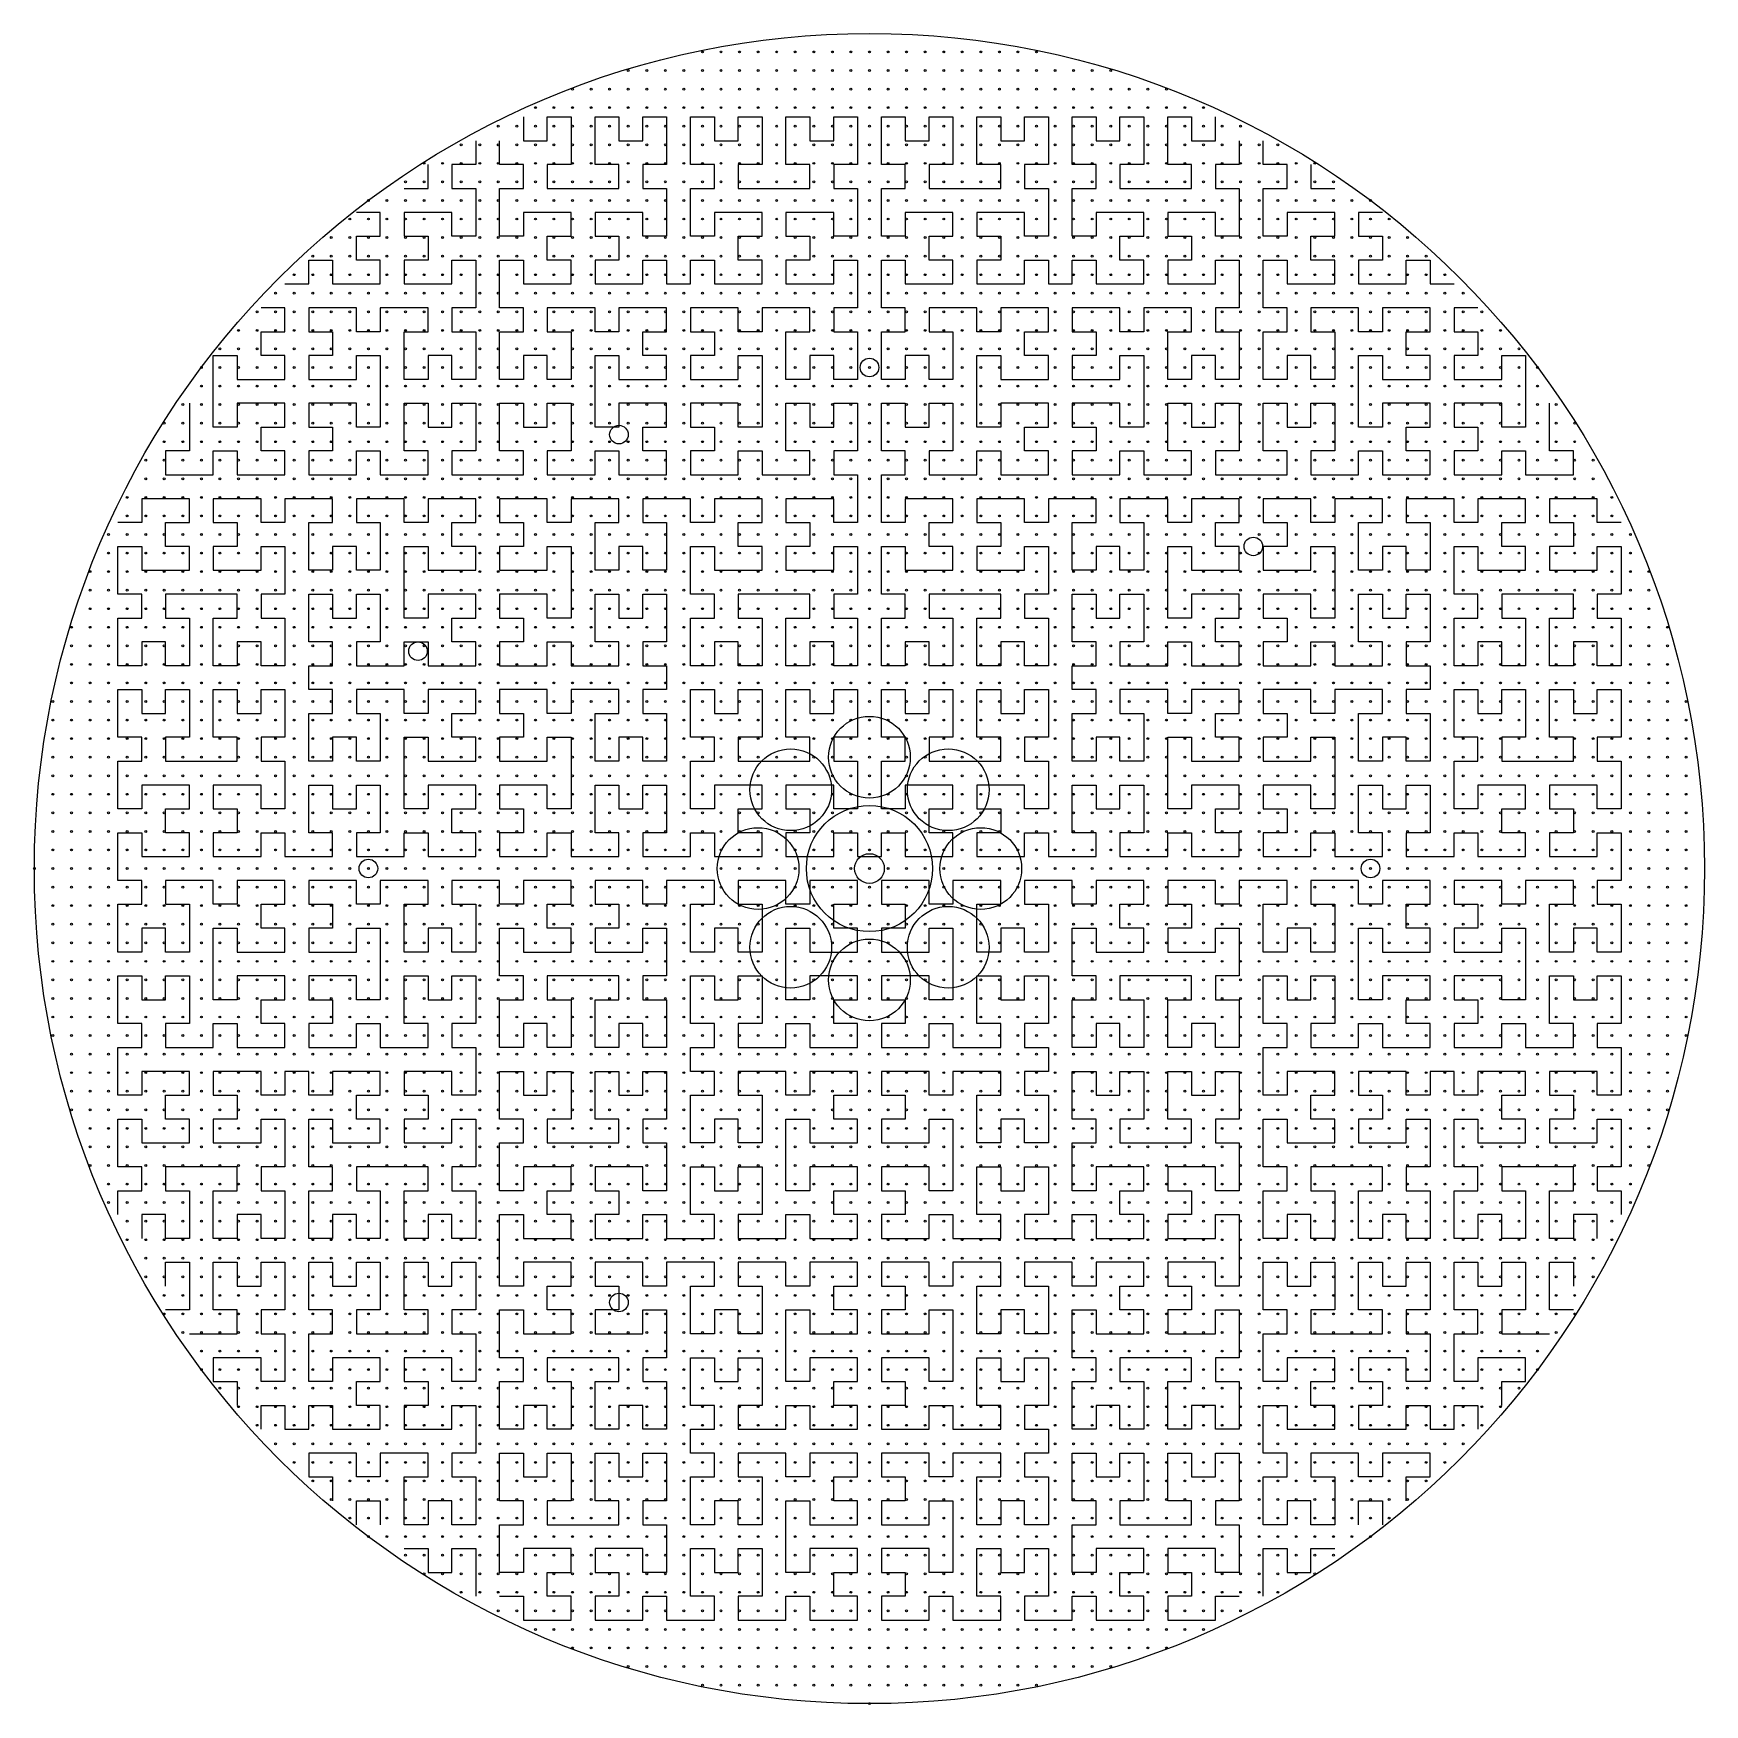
# Model space of a CAD drawing. Header units: metres. Extents: x -225 to 225, y -225 to 225.
import ezdxf

# ---------------------------------------------------------------- set-up
doc = ezdxf.new("R2010")
doc.units = ezdxf.units.M

msp = doc.modelspace()

# ---------------------------------------------------------------- linework, layer by layer
at = {"layer": 'CHANNELS'}
for p, q in [((-93.21, 202.5), (-93.21, 196.07)), ((-86.79, 196.07), (-86.79, 202.5)), ((-86.79, 202.5), (-80.36, 202.5)), ((-80.36, 202.5), (-80.36, 196.07)), ((-73.93, 196.07), (-73.93, 202.5)), ((-73.93, 202.5), (-67.5, 202.5)), ((-67.5, 202.5), (-67.5, 196.07)), ((-61.07, 196.07), (-61.07, 202.5)), ((-61.07, 202.5), (-54.64, 202.5)), ((-54.64, 202.5), (-54.64, 196.07)), ((-48.21, 196.07), (-48.21, 202.5)), ((-48.21, 202.5), (-41.79, 202.5)), ((-41.79, 202.5), (-41.79, 196.07)), ((-35.36, 196.07), (-35.36, 202.5)), ((-35.36, 202.5), (-28.93, 202.5)), ((-28.93, 202.5), (-28.93, 196.07)), ((-22.5, 196.07), (-22.5, 202.5)), ((-22.5, 202.5), (-16.07, 202.5)), ((-16.07, 202.5), (-16.07, 196.07)), ((-9.64, 196.07), (-9.64, 202.5)), ((-9.64, 202.5), (-3.21, 202.5)), ((-3.21, 202.5), (-3.21, 196.07)), ((3.21, 196.07), (3.21, 202.5)), ((3.21, 202.5), (9.64, 202.5)), ((9.64, 202.5), (9.64, 196.07)), ((16.07, 196.07), (16.07, 202.5)), ((16.07, 202.5), (22.5, 202.5)), ((22.5, 202.5), (22.5, 196.07)), ((28.93, 196.07), (28.93, 202.5)), ((28.93, 202.5), (35.36, 202.5)), ((35.36, 202.5), (35.36, 196.07)), ((41.79, 196.07), (41.79, 202.5)), ((41.79, 202.5), (48.21, 202.5)), ((48.21, 202.5), (48.21, 196.07)), ((54.64, 196.07), (54.64, 202.5)), ((54.64, 202.5), (61.07, 202.5)), ((61.07, 202.5), (61.07, 196.07)), ((67.5, 196.07), (67.5, 202.5)), ((67.5, 202.5), (73.93, 202.5)), ((73.93, 202.5), (73.93, 196.07)), ((80.36, 196.07), (80.36, 202.5)), ((80.36, 202.5), (86.79, 202.5)), ((86.79, 202.5), (86.79, 196.07)), ((93.21, 196.07), (93.21, 202.5)), ((-106.07, 196.07), (-106.07, 189.64)), ((-99.64, 189.64), (-99.64, 196.07)), ((-93.21, 196.07), (-86.79, 196.07)), ((-80.36, 196.07), (-80.36, 189.64)), ((-73.93, 189.64), (-73.93, 196.07)), ((-67.5, 196.07), (-61.07, 196.07)), ((-54.64, 196.07), (-54.64, 189.64)), ((-48.21, 189.64), (-48.21, 196.07)), ((-41.79, 196.07), (-35.36, 196.07)), ((-28.93, 196.07), (-28.93, 189.64)), ((-22.5, 189.64), (-22.5, 196.07)), ((-16.07, 196.07), (-9.64, 196.07)), ((-3.21, 196.07), (-3.21, 189.64)), ((3.21, 189.64), (3.21, 196.07)), ((9.64, 196.07), (16.07, 196.07)), ((22.5, 196.07), (22.5, 189.64)), ((28.93, 189.64), (28.93, 196.07)), ((35.36, 196.07), (41.79, 196.07)), ((48.21, 196.07), (48.21, 189.64)), ((54.64, 189.64), (54.64, 196.07)), ((61.07, 196.07), (67.5, 196.07)), ((73.93, 196.07), (73.93, 189.64)), ((80.36, 189.64), (80.36, 196.07)), ((86.79, 196.07), (93.21, 196.07)), ((99.64, 196.07), (99.64, 189.64)), ((106.07, 189.64), (106.07, 196.07)), ((-118.93, 183.21), (-118.93, 189.64)), ((-106.07, 189.64), (-112.5, 189.64)), ((-112.5, 189.64), (-112.5, 183.21)), ((-93.21, 189.64), (-99.64, 189.64)), ((-93.21, 183.21), (-93.21, 189.64)), ((-80.36, 189.64), (-86.79, 189.64)), ((-86.79, 189.64), (-86.79, 183.21)), ((-67.5, 189.64), (-73.93, 189.64)), ((-67.5, 183.21), (-67.5, 189.64)), ((-54.64, 189.64), (-61.07, 189.64)), ((-61.07, 189.64), (-61.07, 183.21)), ((-41.79, 189.64), (-48.21, 189.64)), ((-41.79, 183.21), (-41.79, 189.64)), ((-28.93, 189.64), (-35.36, 189.64)), ((-35.36, 189.64), (-35.36, 183.21)), ((-16.07, 189.64), (-22.5, 189.64)), ((-16.07, 183.21), (-16.07, 189.64)), ((-3.21, 189.64), (-9.64, 189.64)), ((-9.64, 189.64), (-9.64, 183.21)), ((9.64, 189.64), (3.21, 189.64)), ((9.64, 183.21), (9.64, 189.64)), ((22.5, 189.64), (16.07, 189.64)), ((16.07, 189.64), (16.07, 183.21)), ((35.36, 189.64), (28.93, 189.64)), ((35.36, 183.21), (35.36, 189.64)), ((48.21, 189.64), (41.79, 189.64)), ((41.79, 189.64), (41.79, 183.21)), ((61.07, 189.64), (54.64, 189.64)), ((61.07, 183.21), (61.07, 189.64)), ((73.93, 189.64), (67.5, 189.64)), ((67.5, 189.64), (67.5, 183.21)), ((86.79, 189.64), (80.36, 189.64)), ((86.79, 183.21), (86.79, 189.64)), ((99.64, 189.64), (93.21, 189.64)), ((93.21, 189.64), (93.21, 183.21)), ((112.5, 189.64), (106.07, 189.64)), ((112.5, 183.21), (112.5, 189.64)), ((118.93, 189.64), (118.93, 183.21)), ((-125.36, 183.21), (-118.93, 183.21)), ((-112.5, 183.21), (-106.07, 183.21)), ((-106.07, 183.21), (-106.07, 176.79)), ((-99.64, 176.79), (-99.64, 183.21)), ((-99.64, 183.21), (-93.21, 183.21)), ((-86.79, 183.21), (-80.36, 183.21)), ((-80.36, 183.21), (-73.93, 183.21)), ((-73.93, 183.21), (-67.5, 183.21)), ((-61.07, 183.21), (-54.64, 183.21)), ((-54.64, 183.21), (-54.64, 176.79)), ((-48.21, 176.79), (-48.21, 183.21)), ((-48.21, 183.21), (-41.79, 183.21)), ((-35.36, 183.21), (-28.93, 183.21)), ((-28.93, 183.21), (-22.5, 183.21)), ((-22.5, 183.21), (-16.07, 183.21)), ((-9.64, 183.21), (-3.21, 183.21)), ((-3.21, 183.21), (-3.21, 176.79)), ((3.21, 176.79), (3.21, 183.21)), ((3.21, 183.21), (9.64, 183.21)), ((16.07, 183.21), (22.5, 183.21)), ((22.5, 183.21), (28.93, 183.21)), ((28.93, 183.21), (35.36, 183.21)), ((41.79, 183.21), (48.21, 183.21)), ((48.21, 183.21), (48.21, 176.79)), ((54.64, 176.79), (54.64, 183.21)), ((54.64, 183.21), (61.07, 183.21)), ((67.5, 183.21), (73.93, 183.21)), ((73.93, 183.21), (80.36, 183.21)), ((80.36, 183.21), (86.79, 183.21)), ((93.21, 183.21), (99.64, 183.21)), ((99.64, 183.21), (99.64, 176.79)), ((106.07, 176.79), (106.07, 183.21)), ((106.07, 183.21), (112.5, 183.21)), ((118.93, 183.21), (125.36, 183.21)), ((-131.79, 176.79), (-138.21, 176.79)), ((-131.79, 170.36), (-131.79, 176.79)), ((-118.93, 176.79), (-125.36, 176.79)), ((-125.36, 176.79), (-125.36, 170.36)), ((-112.5, 176.79), (-118.93, 176.79)), ((-112.5, 170.36), (-112.5, 176.79)), ((-106.07, 176.79), (-106.07, 170.36)), ((-99.64, 170.36), (-99.64, 176.79)), ((-86.79, 176.79), (-93.21, 176.79)), ((-93.21, 176.79), (-93.21, 170.36)), ((-80.36, 176.79), (-86.79, 176.79)), ((-80.36, 170.36), (-80.36, 176.79)), ((-67.5, 176.79), (-73.93, 176.79)), ((-73.93, 176.79), (-73.93, 170.36)), ((-61.07, 176.79), (-67.5, 176.79)), ((-61.07, 170.36), (-61.07, 176.79)), ((-54.64, 176.79), (-54.64, 170.36)), ((-48.21, 170.36), (-48.21, 176.79)), ((-35.36, 176.79), (-41.79, 176.79)), ((-41.79, 176.79), (-41.79, 170.36)), ((-28.93, 176.79), (-35.36, 176.79)), ((-28.93, 170.36), (-28.93, 176.79)), ((-16.07, 176.79), (-22.5, 176.79)), ((-22.5, 176.79), (-22.5, 170.36)), ((-9.64, 176.79), (-16.07, 176.79)), ((-9.64, 170.36), (-9.64, 176.79)), ((-3.21, 176.79), (-3.21, 170.36)), ((3.21, 170.36), (3.21, 176.79)), ((16.07, 176.79), (9.64, 176.79)), ((9.64, 176.79), (9.64, 170.36)), ((22.5, 176.79), (16.07, 176.79)), ((22.5, 170.36), (22.5, 176.79)), ((35.36, 176.79), (28.93, 176.79)), ((28.93, 176.79), (28.93, 170.36)), ((41.79, 176.79), (35.36, 176.79)), ((41.79, 170.36), (41.79, 176.79)), ((48.21, 176.79), (48.21, 170.36)), ((54.64, 170.36), (54.64, 176.79)), ((67.5, 176.79), (61.07, 176.79)), ((61.07, 176.79), (61.07, 170.36)), ((73.93, 176.79), (67.5, 176.79)), ((73.93, 170.36), (73.93, 176.79)), ((86.79, 176.79), (80.36, 176.79)), ((80.36, 176.79), (80.36, 170.36)), ((93.21, 176.79), (86.79, 176.79)), ((93.21, 170.36), (93.21, 176.79)), ((99.64, 176.79), (99.64, 170.36)), ((106.07, 170.36), (106.07, 176.79)), ((118.93, 176.79), (112.5, 176.79)), ((112.5, 176.79), (112.5, 170.36)), ((125.36, 176.79), (118.93, 176.79)), ((125.36, 170.36), (125.36, 176.79)), ((138.21, 176.79), (131.79, 176.79)), ((131.79, 176.79), (131.79, 170.36)), ((-138.21, 163.93), (-138.21, 170.36)), ((-138.21, 170.36), (-131.79, 170.36)), ((-125.36, 170.36), (-118.93, 170.36)), ((-118.93, 170.36), (-118.93, 163.93)), ((-106.07, 170.36), (-112.5, 170.36)), ((-93.21, 170.36), (-99.64, 170.36)), ((-86.79, 163.93), (-86.79, 170.36)), ((-86.79, 170.36), (-80.36, 170.36)), ((-73.93, 170.36), (-67.5, 170.36)), ((-67.5, 170.36), (-67.5, 163.93)), ((-54.64, 170.36), (-61.07, 170.36)), ((-41.79, 170.36), (-48.21, 170.36)), ((-35.36, 163.93), (-35.36, 170.36)), ((-35.36, 170.36), (-28.93, 170.36)), ((-22.5, 170.36), (-16.07, 170.36)), ((-16.07, 170.36), (-16.07, 163.93)), ((-3.21, 170.36), (-9.64, 170.36)), ((9.64, 170.36), (3.21, 170.36)), ((16.07, 163.93), (16.07, 170.36)), ((16.07, 170.36), (22.5, 170.36)), ((28.93, 170.36), (35.36, 170.36)), ((35.36, 170.36), (35.36, 163.93)), ((48.21, 170.36), (41.79, 170.36)), ((61.07, 170.36), (54.64, 170.36)), ((67.5, 163.93), (67.5, 170.36)), ((67.5, 170.36), (73.93, 170.36)), ((80.36, 170.36), (86.79, 170.36)), ((86.79, 170.36), (86.79, 163.93)), ((99.64, 170.36), (93.21, 170.36)), ((112.5, 170.36), (106.07, 170.36)), ((118.93, 163.93), (118.93, 170.36)), ((118.93, 170.36), (125.36, 170.36)), ((131.79, 170.36), (138.21, 170.36)), ((138.21, 170.36), (138.21, 163.93)), ((-151.07, 157.5), (-151.07, 163.93)), ((-151.07, 163.93), (-144.64, 163.93)), ((-144.64, 163.93), (-144.64, 157.5)), ((-131.79, 163.93), (-138.21, 163.93)), ((-131.79, 157.5), (-131.79, 163.93)), ((-118.93, 163.93), (-125.36, 163.93)), ((-125.36, 163.93), (-125.36, 157.5)), ((-112.5, 157.5), (-112.5, 163.93)), ((-112.5, 163.93), (-106.07, 163.93)), ((-106.07, 163.93), (-106.07, 157.5)), ((-99.64, 157.5), (-99.64, 163.93)), ((-99.64, 163.93), (-93.21, 163.93)), ((-93.21, 163.93), (-93.21, 157.5)), ((-80.36, 163.93), (-86.79, 163.93)), ((-80.36, 157.5), (-80.36, 163.93)), ((-67.5, 163.93), (-73.93, 163.93)), ((-73.93, 163.93), (-73.93, 157.5)), ((-61.07, 157.5), (-61.07, 163.93)), ((-61.07, 163.93), (-54.64, 163.93)), ((-54.64, 163.93), (-54.64, 157.5)), ((-48.21, 157.5), (-48.21, 163.93)), ((-48.21, 163.93), (-41.79, 163.93)), ((-41.79, 163.93), (-41.79, 157.5)), ((-28.93, 163.93), (-35.36, 163.93)), ((-28.93, 157.5), (-28.93, 163.93)), ((-16.07, 163.93), (-22.5, 163.93)), ((-22.5, 163.93), (-22.5, 157.5)), ((-9.64, 157.5), (-9.64, 163.93)), ((-9.64, 163.93), (-3.21, 163.93)), ((-3.21, 163.93), (-3.21, 157.5)), ((3.21, 157.5), (3.21, 163.93)), ((3.21, 163.93), (9.64, 163.93)), ((9.64, 163.93), (9.64, 157.5)), ((22.5, 163.93), (16.07, 163.93)), ((22.5, 157.5), (22.5, 163.93)), ((35.36, 163.93), (28.93, 163.93)), ((28.93, 163.93), (28.93, 157.5)), ((41.79, 157.5), (41.79, 163.93)), ((41.79, 163.93), (48.21, 163.93)), ((48.21, 163.93), (48.21, 157.5)), ((54.64, 157.5), (54.64, 163.93)), ((54.64, 163.93), (61.07, 163.93)), ((61.07, 163.93), (61.07, 157.5)), ((73.93, 163.93), (67.5, 163.93)), ((73.93, 157.5), (73.93, 163.93)), ((86.79, 163.93), (80.36, 163.93)), ((80.36, 163.93), (80.36, 157.5)), ((93.21, 157.5), (93.21, 163.93)), ((93.21, 163.93), (99.64, 163.93)), ((99.64, 163.93), (99.64, 157.5)), ((106.07, 157.5), (106.07, 163.93)), ((106.07, 163.93), (112.5, 163.93)), ((112.5, 163.93), (112.5, 157.5)), ((125.36, 163.93), (118.93, 163.93)), ((125.36, 157.5), (125.36, 163.93)), ((138.21, 163.93), (131.79, 163.93)), ((131.79, 163.93), (131.79, 157.5)), ((144.64, 157.5), (144.64, 163.93)), ((144.64, 163.93), (151.07, 163.93)), ((151.07, 163.93), (151.07, 157.5)), ((-157.5, 157.5), (-151.07, 157.5)), ((-144.64, 157.5), (-138.21, 157.5)), ((-138.21, 157.5), (-131.79, 157.5)), ((-125.36, 157.5), (-118.93, 157.5)), ((-118.93, 157.5), (-112.5, 157.5)), ((-106.07, 157.5), (-106.07, 151.07)), ((-99.64, 151.07), (-99.64, 157.5)), ((-93.21, 157.5), (-86.79, 157.5)), ((-86.79, 157.5), (-80.36, 157.5)), ((-73.93, 157.5), (-67.5, 157.5)), ((-67.5, 157.5), (-61.07, 157.5)), ((-54.64, 157.5), (-48.21, 157.5)), ((-41.79, 157.5), (-35.36, 157.5)), ((-35.36, 157.5), (-28.93, 157.5)), ((-22.5, 157.5), (-16.07, 157.5)), ((-16.07, 157.5), (-9.64, 157.5)), ((-3.21, 157.5), (-3.21, 151.07)), ((3.21, 151.07), (3.21, 157.5)), ((9.64, 157.5), (16.07, 157.5)), ((16.07, 157.5), (22.5, 157.5)), ((28.93, 157.5), (35.36, 157.5)), ((35.36, 157.5), (41.79, 157.5)), ((48.21, 157.5), (54.64, 157.5)), ((61.07, 157.5), (67.5, 157.5)), ((67.5, 157.5), (73.93, 157.5)), ((80.36, 157.5), (86.79, 157.5)), ((86.79, 157.5), (93.21, 157.5)), ((99.64, 157.5), (99.64, 151.07)), ((106.07, 151.07), (106.07, 157.5)), ((112.5, 157.5), (118.93, 157.5)), ((118.93, 157.5), (125.36, 157.5)), ((131.79, 157.5), (138.21, 157.5)), ((138.21, 157.5), (144.64, 157.5)), ((151.07, 157.5), (157.5, 157.5)), ((-157.5, 151.07), (-163.93, 151.07)), ((-157.5, 144.64), (-157.5, 151.07)), ((-144.64, 151.07), (-151.07, 151.07)), ((-151.07, 151.07), (-151.07, 144.64)), ((-138.21, 151.07), (-144.64, 151.07)), ((-138.21, 144.64), (-138.21, 151.07)), ((-125.36, 151.07), (-131.79, 151.07)), ((-131.79, 151.07), (-131.79, 144.64)), ((-118.93, 151.07), (-125.36, 151.07)), ((-118.93, 144.64), (-118.93, 151.07)), ((-106.07, 151.07), (-112.5, 151.07)), ((-112.5, 151.07), (-112.5, 144.64)), ((-93.21, 151.07), (-99.64, 151.07)), ((-93.21, 144.64), (-93.21, 151.07)), ((-80.36, 151.07), (-86.79, 151.07)), ((-86.79, 151.07), (-86.79, 144.64)), ((-73.93, 151.07), (-80.36, 151.07)), ((-73.93, 144.64), (-73.93, 151.07)), ((-61.07, 151.07), (-67.5, 151.07)), ((-67.5, 151.07), (-67.5, 144.64)), ((-54.64, 151.07), (-61.07, 151.07)), ((-54.64, 144.64), (-54.64, 151.07)), ((-41.79, 151.07), (-48.21, 151.07)), ((-48.21, 151.07), (-48.21, 144.64)), ((-35.36, 151.07), (-41.79, 151.07)), ((-35.36, 144.64), (-35.36, 151.07)), ((-22.5, 151.07), (-28.93, 151.07)), ((-28.93, 151.07), (-28.93, 144.64)), ((-16.07, 151.07), (-22.5, 151.07)), ((-16.07, 144.64), (-16.07, 151.07)), ((-3.21, 151.07), (-9.64, 151.07)), ((-9.64, 151.07), (-9.64, 144.64)), ((9.64, 151.07), (3.21, 151.07)), ((9.64, 144.64), (9.64, 151.07)), ((22.5, 151.07), (16.07, 151.07)), ((16.07, 151.07), (16.07, 144.64)), ((28.93, 151.07), (22.5, 151.07)), ((28.93, 144.64), (28.93, 151.07)), ((41.79, 151.07), (35.36, 151.07)), ((35.36, 151.07), (35.36, 144.64)), ((48.21, 151.07), (41.79, 151.07)), ((48.21, 144.64), (48.21, 151.07)), ((61.07, 151.07), (54.64, 151.07)), ((54.64, 151.07), (54.64, 144.64)), ((67.5, 151.07), (61.07, 151.07)), ((67.5, 144.64), (67.5, 151.07)), ((80.36, 151.07), (73.93, 151.07)), ((73.93, 151.07), (73.93, 144.64)), ((86.79, 151.07), (80.36, 151.07)), ((86.79, 144.64), (86.79, 151.07)), ((99.64, 151.07), (93.21, 151.07)), ((93.21, 151.07), (93.21, 144.64)), ((112.5, 151.07), (106.07, 151.07)), ((112.5, 144.64), (112.5, 151.07)), ((125.36, 151.07), (118.93, 151.07)), ((118.93, 151.07), (118.93, 144.64)), ((131.79, 151.07), (125.36, 151.07)), ((131.79, 144.64), (131.79, 151.07)), ((144.64, 151.07), (138.21, 151.07)), ((138.21, 151.07), (138.21, 144.64)), ((151.07, 151.07), (144.64, 151.07)), ((151.07, 144.64), (151.07, 151.07)), ((163.93, 151.07), (157.5, 151.07)), ((157.5, 151.07), (157.5, 144.64)), ((-163.93, 138.21), (-163.93, 144.64)), ((-163.93, 144.64), (-157.5, 144.64)), ((-151.07, 144.64), (-144.64, 144.64)), ((-144.64, 144.64), (-144.64, 138.21)), ((-131.79, 144.64), (-138.21, 144.64)), ((-125.36, 138.21), (-125.36, 144.64)), ((-125.36, 144.64), (-118.93, 144.64)), ((-112.5, 144.64), (-106.07, 144.64)), ((-106.07, 144.64), (-106.07, 138.21)), ((-99.64, 138.21), (-99.64, 144.64)), ((-99.64, 144.64), (-93.21, 144.64)), ((-86.79, 144.64), (-80.36, 144.64)), ((-80.36, 144.64), (-80.36, 138.21)), ((-67.5, 144.64), (-73.93, 144.64)), ((-61.07, 138.21), (-61.07, 144.64)), ((-61.07, 144.64), (-54.64, 144.64)), ((-48.21, 144.64), (-41.79, 144.64)), ((-41.79, 144.64), (-41.79, 138.21)), ((-28.93, 144.64), (-35.36, 144.64)), ((-22.5, 138.21), (-22.5, 144.64)), ((-22.5, 144.64), (-16.07, 144.64)), ((-9.64, 144.64), (-3.21, 144.64)), ((-3.21, 144.64), (-3.21, 138.21)), ((3.21, 138.21), (3.21, 144.64)), ((3.21, 144.64), (9.64, 144.64)), ((16.07, 144.64), (22.5, 144.64)), ((22.5, 144.64), (22.5, 138.21)), ((35.36, 144.64), (28.93, 144.64)), ((41.79, 138.21), (41.79, 144.64)), ((41.79, 144.64), (48.21, 144.64)), ((54.64, 144.64), (61.07, 144.64)), ((61.07, 144.64), (61.07, 138.21)), ((73.93, 144.64), (67.5, 144.64)), ((80.36, 138.21), (80.36, 144.64)), ((80.36, 144.64), (86.79, 144.64)), ((93.21, 144.64), (99.64, 144.64)), ((99.64, 144.64), (99.64, 138.21)), ((106.07, 138.21), (106.07, 144.64)), ((106.07, 144.64), (112.5, 144.64)), ((118.93, 144.64), (125.36, 144.64)), ((125.36, 144.64), (125.36, 138.21)), ((138.21, 144.64), (131.79, 144.64)), ((144.64, 138.21), (144.64, 144.64)), ((144.64, 144.64), (151.07, 144.64)), ((157.5, 144.64), (163.93, 144.64)), ((163.93, 144.64), (163.93, 138.21)), ((-176.79, 131.79), (-176.79, 138.21)), ((-176.79, 138.21), (-170.36, 138.21)), ((-170.36, 138.21), (-170.36, 131.79)), ((-157.5, 138.21), (-163.93, 138.21)), ((-157.5, 131.79), (-157.5, 138.21)), ((-144.64, 138.21), (-151.07, 138.21)), ((-151.07, 138.21), (-151.07, 131.79)), ((-138.21, 131.79), (-138.21, 138.21)), ((-138.21, 138.21), (-131.79, 138.21)), ((-131.79, 138.21), (-131.79, 131.79)), ((-125.36, 131.79), (-125.36, 138.21)), ((-112.5, 138.21), (-118.93, 138.21)), ((-118.93, 138.21), (-118.93, 131.79)), ((-112.5, 131.79), (-112.5, 138.21)), ((-106.07, 138.21), (-106.07, 131.79)), ((-99.64, 131.79), (-99.64, 138.21)), ((-86.79, 138.21), (-93.21, 138.21)), ((-93.21, 138.21), (-93.21, 131.79)), ((-86.79, 131.79), (-86.79, 138.21)), ((-80.36, 138.21), (-80.36, 131.79)), ((-73.93, 131.79), (-73.93, 138.21)), ((-73.93, 138.21), (-67.5, 138.21)), ((-67.5, 138.21), (-67.5, 131.79)), ((-54.64, 138.21), (-61.07, 138.21)), ((-54.64, 131.79), (-54.64, 138.21)), ((-41.79, 138.21), (-48.21, 138.21)), ((-48.21, 138.21), (-48.21, 131.79)), ((-35.36, 131.79), (-35.36, 138.21)), ((-35.36, 138.21), (-28.93, 138.21)), ((-28.93, 138.21), (-28.93, 131.79)), ((-22.5, 131.79), (-22.5, 138.21)), ((-9.64, 138.21), (-16.07, 138.21)), ((-16.07, 138.21), (-16.07, 131.79)), ((-9.64, 131.79), (-9.64, 138.21)), ((-3.21, 138.21), (-3.21, 131.79)), ((3.21, 131.79), (3.21, 138.21)), ((16.07, 138.21), (9.64, 138.21)), ((9.64, 138.21), (9.64, 131.79)), ((16.07, 131.79), (16.07, 138.21)), ((22.5, 138.21), (22.5, 131.79)), ((28.93, 131.79), (28.93, 138.21)), ((28.93, 138.21), (35.36, 138.21)), ((35.36, 138.21), (35.36, 131.79)), ((48.21, 138.21), (41.79, 138.21)), ((48.21, 131.79), (48.21, 138.21)), ((61.07, 138.21), (54.64, 138.21)), ((54.64, 138.21), (54.64, 131.79)), ((67.5, 131.79), (67.5, 138.21)), ((67.5, 138.21), (73.93, 138.21)), ((73.93, 138.21), (73.93, 131.79)), ((80.36, 131.79), (80.36, 138.21)), ((93.21, 138.21), (86.79, 138.21)), ((86.79, 138.21), (86.79, 131.79)), ((93.21, 131.79), (93.21, 138.21)), ((99.64, 138.21), (99.64, 131.79)), ((106.07, 131.79), (106.07, 138.21)), ((118.93, 138.21), (112.5, 138.21)), ((112.5, 138.21), (112.5, 131.79)), ((118.93, 131.79), (118.93, 138.21)), ((125.36, 138.21), (125.36, 131.79)), ((131.79, 131.79), (131.79, 138.21)), ((131.79, 138.21), (138.21, 138.21)), ((138.21, 138.21), (138.21, 131.79)), ((151.07, 138.21), (144.64, 138.21)), ((151.07, 131.79), (151.07, 138.21)), ((163.93, 138.21), (157.5, 138.21)), ((157.5, 138.21), (157.5, 131.79)), ((170.36, 131.79), (170.36, 138.21)), ((170.36, 138.21), (176.79, 138.21)), ((176.79, 138.21), (176.79, 131.79)), ((-176.79, 125.36), (-176.79, 131.79)), ((-170.36, 131.79), (-163.93, 131.79)), ((-163.93, 131.79), (-157.5, 131.79)), ((-151.07, 131.79), (-144.64, 131.79)), ((-144.64, 131.79), (-138.21, 131.79)), ((-131.79, 131.79), (-131.79, 125.36)), ((-118.93, 131.79), (-125.36, 131.79)), ((-106.07, 131.79), (-112.5, 131.79)), ((-93.21, 131.79), (-99.64, 131.79)), ((-80.36, 131.79), (-86.79, 131.79)), ((-73.93, 125.36), (-73.93, 131.79)), ((-67.5, 131.79), (-61.07, 131.79)), ((-61.07, 131.79), (-54.64, 131.79)), ((-48.21, 131.79), (-41.79, 131.79)), ((-41.79, 131.79), (-35.36, 131.79)), ((-28.93, 131.79), (-28.93, 125.36)), ((-16.07, 131.79), (-22.5, 131.79)), ((-3.21, 131.79), (-9.64, 131.79)), ((9.64, 131.79), (3.21, 131.79)), ((22.5, 131.79), (16.07, 131.79)), ((28.93, 125.36), (28.93, 131.79)), ((35.36, 131.79), (41.79, 131.79)), ((41.79, 131.79), (48.21, 131.79)), ((54.64, 131.79), (61.07, 131.79)), ((61.07, 131.79), (67.5, 131.79)), ((73.93, 131.79), (73.93, 125.36)), ((86.79, 131.79), (80.36, 131.79)), ((99.64, 131.79), (93.21, 131.79)), ((112.5, 131.79), (106.07, 131.79)), ((125.36, 131.79), (118.93, 131.79)), ((131.79, 125.36), (131.79, 131.79)), ((138.21, 131.79), (144.64, 131.79)), ((144.64, 131.79), (151.07, 131.79)), ((157.5, 131.79), (163.93, 131.79)), ((163.93, 131.79), (170.36, 131.79)), ((176.79, 131.79), (176.79, 125.36)), ((-183.21, 125.36), (-183.21, 118.93)), ((-176.79, 118.93), (-176.79, 125.36)), ((-163.93, 125.36), (-170.36, 125.36)), ((-170.36, 125.36), (-170.36, 118.93)), ((-157.5, 125.36), (-163.93, 125.36)), ((-157.5, 118.93), (-157.5, 125.36)), ((-144.64, 125.36), (-151.07, 125.36)), ((-151.07, 125.36), (-151.07, 118.93)), ((-138.21, 125.36), (-144.64, 125.36)), ((-138.21, 118.93), (-138.21, 125.36)), ((-131.79, 125.36), (-131.79, 118.93)), ((-125.36, 118.93), (-125.36, 125.36)), ((-125.36, 125.36), (-118.93, 125.36)), ((-118.93, 125.36), (-118.93, 118.93)), ((-112.5, 118.93), (-112.5, 125.36)), ((-112.5, 125.36), (-106.07, 125.36)), ((-106.07, 125.36), (-106.07, 118.93)), ((-99.64, 118.93), (-99.64, 125.36)), ((-99.64, 125.36), (-93.21, 125.36)), ((-93.21, 125.36), (-93.21, 118.93)), ((-86.79, 118.93), (-86.79, 125.36)), ((-86.79, 125.36), (-80.36, 125.36)), ((-80.36, 125.36), (-80.36, 118.93)), ((-73.93, 118.93), (-73.93, 125.36)), ((-61.07, 125.36), (-67.5, 125.36)), ((-67.5, 125.36), (-67.5, 118.93)), ((-54.64, 125.36), (-61.07, 125.36)), ((-54.64, 118.93), (-54.64, 125.36)), ((-41.79, 125.36), (-48.21, 125.36)), ((-48.21, 125.36), (-48.21, 118.93)), ((-35.36, 125.36), (-41.79, 125.36)), ((-35.36, 118.93), (-35.36, 125.36)), ((-28.93, 125.36), (-28.93, 118.93)), ((-22.5, 118.93), (-22.5, 125.36)), ((-22.5, 125.36), (-16.07, 125.36)), ((-16.07, 125.36), (-16.07, 118.93)), ((-9.64, 118.93), (-9.64, 125.36)), ((-9.64, 125.36), (-3.21, 125.36)), ((-3.21, 125.36), (-3.21, 118.93)), ((3.21, 118.93), (3.21, 125.36)), ((3.21, 125.36), (9.64, 125.36)), ((9.64, 125.36), (9.64, 118.93)), ((16.07, 118.93), (16.07, 125.36)), ((16.07, 125.36), (22.5, 125.36)), ((22.5, 125.36), (22.5, 118.93)), ((28.93, 118.93), (28.93, 125.36)), ((41.79, 125.36), (35.36, 125.36)), ((35.36, 125.36), (35.36, 118.93)), ((48.21, 125.36), (41.79, 125.36)), ((48.21, 118.93), (48.21, 125.36)), ((61.07, 125.36), (54.64, 125.36)), ((54.64, 125.36), (54.64, 118.93)), ((67.5, 125.36), (61.07, 125.36)), ((67.5, 118.93), (67.5, 125.36)), ((73.93, 125.36), (73.93, 118.93)), ((80.36, 118.93), (80.36, 125.36)), ((80.36, 125.36), (86.79, 125.36)), ((86.79, 125.36), (86.79, 118.93)), ((93.21, 118.93), (93.21, 125.36)), ((93.21, 125.36), (99.64, 125.36)), ((99.64, 125.36), (99.64, 118.93)), ((106.07, 118.93), (106.07, 125.36)), ((106.07, 125.36), (112.5, 125.36)), ((112.5, 125.36), (112.5, 118.93)), ((118.93, 118.93), (118.93, 125.36)), ((118.93, 125.36), (125.36, 125.36)), ((125.36, 125.36), (125.36, 118.93)), ((131.79, 118.93), (131.79, 125.36)), ((144.64, 125.36), (138.21, 125.36)), ((138.21, 125.36), (138.21, 118.93)), ((151.07, 125.36), (144.64, 125.36)), ((151.07, 118.93), (151.07, 125.36)), ((163.93, 125.36), (157.5, 125.36)), ((157.5, 125.36), (157.5, 118.93)), ((170.36, 125.36), (163.93, 125.36)), ((170.36, 118.93), (170.36, 125.36)), ((176.79, 125.36), (176.79, 118.93)), ((183.21, 118.93), (183.21, 125.36)), ((-183.21, 118.93), (-183.21, 112.5)), ((-170.36, 118.93), (-176.79, 118.93)), ((-163.93, 112.5), (-163.93, 118.93)), ((-163.93, 118.93), (-157.5, 118.93)), ((-151.07, 118.93), (-144.64, 118.93)), ((-144.64, 118.93), (-144.64, 112.5)), ((-131.79, 118.93), (-138.21, 118.93)), ((-125.36, 112.5), (-125.36, 118.93)), ((-118.93, 118.93), (-112.5, 118.93)), ((-106.07, 118.93), (-106.07, 112.5)), ((-99.64, 112.5), (-99.64, 118.93)), ((-93.21, 118.93), (-86.79, 118.93)), ((-80.36, 118.93), (-80.36, 112.5)), ((-67.5, 118.93), (-73.93, 118.93)), ((-61.07, 112.5), (-61.07, 118.93)), ((-61.07, 118.93), (-54.64, 118.93)), ((-48.21, 118.93), (-41.79, 118.93)), ((-41.79, 118.93), (-41.79, 112.5)), ((-28.93, 118.93), (-35.36, 118.93)), ((-22.5, 112.5), (-22.5, 118.93)), ((-16.07, 118.93), (-9.64, 118.93)), ((-3.21, 118.93), (-3.21, 112.5)), ((3.21, 112.5), (3.21, 118.93)), ((9.64, 118.93), (16.07, 118.93)), ((22.5, 118.93), (22.5, 112.5)), ((35.36, 118.93), (28.93, 118.93)), ((41.79, 112.5), (41.79, 118.93)), ((41.79, 118.93), (48.21, 118.93)), ((54.64, 118.93), (61.07, 118.93)), ((61.07, 118.93), (61.07, 112.5)), ((73.93, 118.93), (67.5, 118.93)), ((80.36, 112.5), (80.36, 118.93)), ((86.79, 118.93), (93.21, 118.93)), ((99.64, 118.93), (99.64, 112.5)), ((106.07, 112.5), (106.07, 118.93)), ((112.5, 118.93), (118.93, 118.93)), ((125.36, 118.93), (125.36, 112.5)), ((138.21, 118.93), (131.79, 118.93)), ((144.64, 112.5), (144.64, 118.93)), ((144.64, 118.93), (151.07, 118.93)), ((157.5, 118.93), (163.93, 118.93)), ((163.93, 118.93), (163.93, 112.5)), ((176.79, 118.93), (170.36, 118.93)), ((183.21, 112.5), (183.21, 118.93)), ((-183.21, 112.5), (-189.64, 112.5)), ((-189.64, 112.5), (-189.64, 106.07)), ((-176.79, 106.07), (-176.79, 112.5)), ((-176.79, 112.5), (-170.36, 112.5)), ((-170.36, 112.5), (-170.36, 106.07)), ((-157.5, 112.5), (-163.93, 112.5)), ((-157.5, 106.07), (-157.5, 112.5)), ((-144.64, 112.5), (-151.07, 112.5)), ((-151.07, 112.5), (-151.07, 106.07)), ((-138.21, 106.07), (-138.21, 112.5)), ((-138.21, 112.5), (-131.79, 112.5)), ((-131.79, 112.5), (-131.79, 106.07)), ((-118.93, 112.5), (-125.36, 112.5)), ((-118.93, 106.07), (-118.93, 112.5)), ((-106.07, 112.5), (-112.5, 112.5)), ((-112.5, 112.5), (-112.5, 106.07)), ((-93.21, 112.5), (-99.64, 112.5)), ((-93.21, 106.07), (-93.21, 112.5)), ((-80.36, 112.5), (-86.79, 112.5)), ((-86.79, 112.5), (-86.79, 106.07)), ((-73.93, 106.07), (-73.93, 112.5)), ((-73.93, 112.5), (-67.5, 112.5)), ((-67.5, 112.5), (-67.5, 106.07)), ((-54.64, 112.5), (-61.07, 112.5)), ((-54.64, 106.07), (-54.64, 112.5)), ((-41.79, 112.5), (-48.21, 112.5)), ((-48.21, 112.5), (-48.21, 106.07)), ((-35.36, 106.07), (-35.36, 112.5)), ((-35.36, 112.5), (-28.93, 112.5)), ((-28.93, 112.5), (-28.93, 106.07)), ((-16.07, 112.5), (-22.5, 112.5)), ((-16.07, 106.07), (-16.07, 112.5)), ((-3.21, 112.5), (-9.64, 112.5)), ((-9.64, 112.5), (-9.64, 106.07)), ((9.64, 112.5), (3.21, 112.5)), ((9.64, 106.07), (9.64, 112.5)), ((22.5, 112.5), (16.07, 112.5)), ((16.07, 112.5), (16.07, 106.07)), ((28.93, 106.07), (28.93, 112.5)), ((28.93, 112.5), (35.36, 112.5)), ((35.36, 112.5), (35.36, 106.07)), ((48.21, 112.5), (41.79, 112.5)), ((48.21, 106.07), (48.21, 112.5)), ((61.07, 112.5), (54.64, 112.5)), ((54.64, 112.5), (54.64, 106.07)), ((67.5, 106.07), (67.5, 112.5)), ((67.5, 112.5), (73.93, 112.5)), ((73.93, 112.5), (73.93, 106.07)), ((86.79, 112.5), (80.36, 112.5)), ((86.79, 106.07), (86.79, 112.5)), ((99.64, 112.5), (93.21, 112.5)), ((93.21, 112.5), (93.21, 106.07)), ((112.5, 112.5), (106.07, 112.5)), ((112.5, 106.07), (112.5, 112.5)), ((125.36, 112.5), (118.93, 112.5)), ((118.93, 112.5), (118.93, 106.07)), ((131.79, 106.07), (131.79, 112.5)), ((131.79, 112.5), (138.21, 112.5)), ((138.21, 112.5), (138.21, 106.07)), ((151.07, 112.5), (144.64, 112.5)), ((151.07, 106.07), (151.07, 112.5)), ((163.93, 112.5), (157.5, 112.5)), ((157.5, 112.5), (157.5, 106.07)), ((170.36, 106.07), (170.36, 112.5)), ((170.36, 112.5), (176.79, 112.5)), ((176.79, 112.5), (176.79, 106.07)), ((189.64, 112.5), (183.21, 112.5)), ((189.64, 106.07), (189.64, 112.5)), ((-189.64, 106.07), (-183.21, 106.07)), ((-183.21, 106.07), (-176.79, 106.07)), ((-170.36, 106.07), (-163.93, 106.07)), ((-163.93, 106.07), (-157.5, 106.07)), ((-151.07, 106.07), (-144.64, 106.07)), ((-144.64, 106.07), (-138.21, 106.07)), ((-131.79, 106.07), (-125.36, 106.07)), ((-125.36, 106.07), (-118.93, 106.07)), ((-112.5, 106.07), (-106.07, 106.07)), ((-106.07, 106.07), (-99.64, 106.07)), ((-99.64, 106.07), (-93.21, 106.07)), ((-86.79, 106.07), (-80.36, 106.07)), ((-80.36, 106.07), (-73.93, 106.07)), ((-67.5, 106.07), (-61.07, 106.07)), ((-61.07, 106.07), (-54.64, 106.07)), ((-48.21, 106.07), (-41.79, 106.07)), ((-41.79, 106.07), (-35.36, 106.07)), ((-28.93, 106.07), (-22.5, 106.07)), ((-22.5, 106.07), (-16.07, 106.07)), ((-9.64, 106.07), (-3.21, 106.07)), ((-3.21, 106.07), (-3.21, 99.64)), ((3.21, 99.64), (3.21, 106.07)), ((3.21, 106.07), (9.64, 106.07)), ((16.07, 106.07), (22.5, 106.07)), ((22.5, 106.07), (28.93, 106.07)), ((35.36, 106.07), (41.79, 106.07)), ((41.79, 106.07), (48.21, 106.07)), ((54.64, 106.07), (61.07, 106.07)), ((61.07, 106.07), (67.5, 106.07)), ((73.93, 106.07), (80.36, 106.07)), ((80.36, 106.07), (86.79, 106.07)), ((93.21, 106.07), (99.64, 106.07)), ((99.64, 106.07), (106.07, 106.07)), ((106.07, 106.07), (112.5, 106.07)), ((118.93, 106.07), (125.36, 106.07)), ((125.36, 106.07), (131.79, 106.07)), ((138.21, 106.07), (144.64, 106.07)), ((144.64, 106.07), (151.07, 106.07)), ((157.5, 106.07), (163.93, 106.07)), ((163.93, 106.07), (170.36, 106.07)), ((176.79, 106.07), (183.21, 106.07)), ((183.21, 106.07), (189.64, 106.07)), ((-189.64, 99.64), (-196.07, 99.64)), ((-196.07, 99.64), (-196.07, 93.21)), ((-183.21, 99.64), (-189.64, 99.64)), ((-183.21, 93.21), (-183.21, 99.64)), ((-170.36, 99.64), (-176.79, 99.64)), ((-176.79, 99.64), (-176.79, 93.21)), ((-163.93, 99.64), (-170.36, 99.64)), ((-163.93, 93.21), (-163.93, 99.64)), ((-151.07, 99.64), (-157.5, 99.64)), ((-157.5, 99.64), (-157.5, 93.21)), ((-144.64, 99.64), (-151.07, 99.64)), ((-144.64, 93.21), (-144.64, 99.64)), ((-131.79, 99.64), (-138.21, 99.64)), ((-138.21, 99.64), (-138.21, 93.21)), ((-125.36, 99.64), (-131.79, 99.64)), ((-125.36, 93.21), (-125.36, 99.64)), ((-112.5, 99.64), (-118.93, 99.64)), ((-118.93, 99.64), (-118.93, 93.21)), ((-106.07, 99.64), (-112.5, 99.64)), ((-106.07, 93.21), (-106.07, 99.64)), ((-93.21, 99.64), (-99.64, 99.64)), ((-99.64, 99.64), (-99.64, 93.21)), ((-86.79, 99.64), (-93.21, 99.64)), ((-86.79, 93.21), (-86.79, 99.64)), ((-73.93, 99.64), (-80.36, 99.64)), ((-80.36, 99.64), (-80.36, 93.21)), ((-67.5, 99.64), (-73.93, 99.64)), ((-67.5, 93.21), (-67.5, 99.64)), ((-54.64, 99.64), (-61.07, 99.64)), ((-61.07, 99.64), (-61.07, 93.21)), ((-48.21, 99.64), (-54.64, 99.64)), ((-48.21, 93.21), (-48.21, 99.64)), ((-35.36, 99.64), (-41.79, 99.64)), ((-41.79, 99.64), (-41.79, 93.21)), ((-28.93, 99.64), (-35.36, 99.64)), ((-28.93, 93.21), (-28.93, 99.64)), ((-16.07, 99.64), (-22.5, 99.64)), ((-22.5, 99.64), (-22.5, 93.21)), ((-9.64, 99.64), (-16.07, 99.64)), ((-9.64, 93.21), (-9.64, 99.64)), ((-3.21, 99.64), (-3.21, 93.21)), ((3.21, 93.21), (3.21, 99.64)), ((16.07, 99.64), (9.64, 99.64)), ((9.64, 99.64), (9.64, 93.21)), ((22.5, 99.64), (16.07, 99.64)), ((22.5, 93.21), (22.5, 99.64)), ((35.36, 99.64), (28.93, 99.64)), ((28.93, 99.64), (28.93, 93.21)), ((41.79, 99.64), (35.36, 99.64)), ((41.79, 93.21), (41.79, 99.64)), ((54.64, 99.64), (48.21, 99.64)), ((48.21, 99.64), (48.21, 93.21)), ((61.07, 99.64), (54.64, 99.64)), ((61.07, 93.21), (61.07, 99.64)), ((73.93, 99.64), (67.5, 99.64)), ((67.5, 99.64), (67.5, 93.21)), ((80.36, 99.64), (73.93, 99.64)), ((80.36, 93.21), (80.36, 99.64)), ((93.21, 99.64), (86.79, 99.64)), ((86.79, 99.64), (86.79, 93.21)), ((99.64, 99.64), (93.21, 99.64)), ((99.64, 93.21), (99.64, 99.64)), ((112.5, 99.64), (106.07, 99.64)), ((106.07, 99.64), (106.07, 93.21)), ((118.93, 99.64), (112.5, 99.64)), ((118.93, 93.21), (118.93, 99.64)), ((131.79, 99.64), (125.36, 99.64)), ((125.36, 99.64), (125.36, 93.21)), ((138.21, 99.64), (131.79, 99.64)), ((138.21, 93.21), (138.21, 99.64)), ((151.07, 99.64), (144.64, 99.64)), ((144.64, 99.64), (144.64, 93.21)), ((157.5, 99.64), (151.07, 99.64)), ((157.5, 93.21), (157.5, 99.64)), ((170.36, 99.64), (163.93, 99.64)), ((163.93, 99.64), (163.93, 93.21)), ((176.79, 99.64), (170.36, 99.64)), ((176.79, 93.21), (176.79, 99.64)), ((189.64, 99.64), (183.21, 99.64)), ((183.21, 99.64), (183.21, 93.21)), ((196.07, 99.64), (189.64, 99.64)), ((196.07, 93.21), (196.07, 99.64)), ((-196.07, 93.21), (-202.5, 93.21)), ((-189.64, 86.79), (-189.64, 93.21)), ((-189.64, 93.21), (-183.21, 93.21)), ((-176.79, 93.21), (-170.36, 93.21)), ((-170.36, 93.21), (-170.36, 86.79)), ((-157.5, 93.21), (-163.93, 93.21)), ((-151.07, 86.79), (-151.07, 93.21)), ((-151.07, 93.21), (-144.64, 93.21)), ((-138.21, 93.21), (-131.79, 93.21)), ((-131.79, 93.21), (-131.79, 86.79)), ((-118.93, 93.21), (-125.36, 93.21)), ((-112.5, 86.79), (-112.5, 93.21)), ((-112.5, 93.21), (-106.07, 93.21)), ((-99.64, 93.21), (-93.21, 93.21)), ((-93.21, 93.21), (-93.21, 86.79)), ((-80.36, 93.21), (-86.79, 93.21)), ((-73.93, 86.79), (-73.93, 93.21)), ((-73.93, 93.21), (-67.5, 93.21)), ((-61.07, 93.21), (-54.64, 93.21)), ((-54.64, 93.21), (-54.64, 86.79)), ((-41.79, 93.21), (-48.21, 93.21)), ((-35.36, 86.79), (-35.36, 93.21)), ((-35.36, 93.21), (-28.93, 93.21)), ((-22.5, 93.21), (-16.07, 93.21)), ((-16.07, 93.21), (-16.07, 86.79)), ((-3.21, 93.21), (-9.64, 93.21)), ((9.64, 93.21), (3.21, 93.21)), ((16.07, 86.79), (16.07, 93.21)), ((16.07, 93.21), (22.5, 93.21)), ((28.93, 93.21), (35.36, 93.21)), ((35.36, 93.21), (35.36, 86.79)), ((48.21, 93.21), (41.79, 93.21)), ((54.64, 86.79), (54.64, 93.21)), ((54.64, 93.21), (61.07, 93.21)), ((67.5, 93.21), (73.93, 93.21)), ((73.93, 93.21), (73.93, 86.79)), ((86.79, 93.21), (80.36, 93.21)), ((93.21, 86.79), (93.21, 93.21)), ((93.21, 93.21), (99.64, 93.21)), ((106.07, 93.21), (112.5, 93.21)), ((112.5, 93.21), (112.5, 86.79)), ((125.36, 93.21), (118.93, 93.21)), ((131.79, 86.79), (131.79, 93.21)), ((131.79, 93.21), (138.21, 93.21)), ((144.64, 93.21), (151.07, 93.21)), ((151.07, 93.21), (151.07, 86.79)), ((163.93, 93.21), (157.5, 93.21)), ((170.36, 86.79), (170.36, 93.21)), ((170.36, 93.21), (176.79, 93.21)), ((183.21, 93.21), (189.64, 93.21)), ((189.64, 93.21), (189.64, 86.79)), ((202.5, 93.21), (196.07, 93.21)), ((-202.5, 80.36), (-202.5, 86.79)), ((-202.5, 86.79), (-196.07, 86.79)), ((-196.07, 86.79), (-196.07, 80.36)), ((-183.21, 86.79), (-189.64, 86.79)), ((-183.21, 80.36), (-183.21, 86.79)), ((-170.36, 86.79), (-176.79, 86.79)), ((-176.79, 86.79), (-176.79, 80.36)), ((-163.93, 80.36), (-163.93, 86.79)), ((-163.93, 86.79), (-157.5, 86.79)), ((-157.5, 86.79), (-157.5, 80.36)), ((-151.07, 80.36), (-151.07, 86.79)), ((-138.21, 86.79), (-144.64, 86.79)), ((-144.64, 86.79), (-144.64, 80.36)), ((-138.21, 80.36), (-138.21, 86.79)), ((-131.79, 86.79), (-131.79, 80.36)), ((-125.36, 80.36), (-125.36, 86.79)), ((-125.36, 86.79), (-118.93, 86.79)), ((-118.93, 86.79), (-118.93, 80.36)), ((-106.07, 86.79), (-112.5, 86.79)), ((-106.07, 80.36), (-106.07, 86.79)), ((-93.21, 86.79), (-99.64, 86.79)), ((-99.64, 86.79), (-99.64, 80.36)), ((-86.79, 80.36), (-86.79, 86.79)), ((-86.79, 86.79), (-80.36, 86.79)), ((-80.36, 86.79), (-80.36, 80.36)), ((-73.93, 80.36), (-73.93, 86.79)), ((-61.07, 86.79), (-67.5, 86.79)), ((-67.5, 86.79), (-67.5, 80.36)), ((-61.07, 80.36), (-61.07, 86.79)), ((-54.64, 86.79), (-54.64, 80.36)), ((-48.21, 80.36), (-48.21, 86.79)), ((-48.21, 86.79), (-41.79, 86.79)), ((-41.79, 86.79), (-41.79, 80.36)), ((-28.93, 86.79), (-35.36, 86.79)), ((-28.93, 80.36), (-28.93, 86.79)), ((-16.07, 86.79), (-22.5, 86.79)), ((-22.5, 86.79), (-22.5, 80.36)), ((-9.64, 80.36), (-9.64, 86.79)), ((-9.64, 86.79), (-3.21, 86.79)), ((-3.21, 86.79), (-3.21, 80.36)), ((3.21, 80.36), (3.21, 86.79)), ((3.21, 86.79), (9.64, 86.79)), ((9.64, 86.79), (9.64, 80.36)), ((22.5, 86.79), (16.07, 86.79)), ((22.5, 80.36), (22.5, 86.79)), ((35.36, 86.79), (28.93, 86.79)), ((28.93, 86.79), (28.93, 80.36)), ((41.79, 80.36), (41.79, 86.79)), ((41.79, 86.79), (48.21, 86.79)), ((48.21, 86.79), (48.21, 80.36)), ((54.64, 80.36), (54.64, 86.79)), ((67.5, 86.79), (61.07, 86.79)), ((61.07, 86.79), (61.07, 80.36)), ((67.5, 80.36), (67.5, 86.79)), ((73.93, 86.79), (73.93, 80.36)), ((80.36, 80.36), (80.36, 86.79)), ((80.36, 86.79), (86.79, 86.79)), ((86.79, 86.79), (86.79, 80.36)), ((99.64, 86.79), (93.21, 86.79)), ((99.64, 80.36), (99.64, 86.79)), ((112.5, 86.79), (106.07, 86.79)), ((106.07, 86.79), (106.07, 80.36)), ((118.93, 80.36), (118.93, 86.79)), ((118.93, 86.79), (125.36, 86.79)), ((125.36, 86.79), (125.36, 80.36)), ((131.79, 80.36), (131.79, 86.79)), ((144.64, 86.79), (138.21, 86.79)), ((138.21, 86.79), (138.21, 80.36)), ((144.64, 80.36), (144.64, 86.79)), ((151.07, 86.79), (151.07, 80.36)), ((157.5, 80.36), (157.5, 86.79)), ((157.5, 86.79), (163.93, 86.79)), ((163.93, 86.79), (163.93, 80.36)), ((176.79, 86.79), (170.36, 86.79)), ((176.79, 80.36), (176.79, 86.79)), ((189.64, 86.79), (183.21, 86.79)), ((183.21, 86.79), (183.21, 80.36)), ((196.07, 80.36), (196.07, 86.79)), ((196.07, 86.79), (202.5, 86.79)), ((202.5, 86.79), (202.5, 80.36)), ((-202.5, 73.93), (-202.5, 80.36)), ((-196.07, 80.36), (-189.64, 80.36)), ((-189.64, 80.36), (-183.21, 80.36)), ((-176.79, 80.36), (-170.36, 80.36)), ((-170.36, 80.36), (-163.93, 80.36)), ((-157.5, 80.36), (-157.5, 73.93)), ((-144.64, 80.36), (-151.07, 80.36)), ((-131.79, 80.36), (-138.21, 80.36)), ((-125.36, 73.93), (-125.36, 80.36)), ((-118.93, 80.36), (-112.5, 80.36)), ((-112.5, 80.36), (-106.07, 80.36)), ((-99.64, 80.36), (-93.21, 80.36)), ((-93.21, 80.36), (-86.79, 80.36)), ((-80.36, 80.36), (-80.36, 73.93)), ((-67.5, 80.36), (-73.93, 80.36)), ((-54.64, 80.36), (-61.07, 80.36)), ((-48.21, 73.93), (-48.21, 80.36)), ((-41.79, 80.36), (-35.36, 80.36)), ((-35.36, 80.36), (-28.93, 80.36)), ((-22.5, 80.36), (-16.07, 80.36)), ((-16.07, 80.36), (-9.64, 80.36)), ((-3.21, 80.36), (-3.21, 73.93)), ((3.21, 73.93), (3.21, 80.36)), ((9.64, 80.36), (16.07, 80.36)), ((16.07, 80.36), (22.5, 80.36)), ((28.93, 80.36), (35.36, 80.36)), ((35.36, 80.36), (41.79, 80.36)), ((48.21, 80.36), (48.21, 73.93)), ((61.07, 80.36), (54.64, 80.36)), ((73.93, 80.36), (67.5, 80.36)), ((80.36, 73.93), (80.36, 80.36)), ((86.79, 80.36), (93.21, 80.36)), ((93.21, 80.36), (99.64, 80.36)), ((106.07, 80.36), (112.5, 80.36)), ((112.5, 80.36), (118.93, 80.36)), ((125.36, 80.36), (125.36, 73.93)), ((138.21, 80.36), (131.79, 80.36)), ((151.07, 80.36), (144.64, 80.36)), ((157.5, 73.93), (157.5, 80.36)), ((163.93, 80.36), (170.36, 80.36)), ((170.36, 80.36), (176.79, 80.36)), ((183.21, 80.36), (189.64, 80.36)), ((189.64, 80.36), (196.07, 80.36)), ((202.5, 80.36), (202.5, 73.93)), ((-196.07, 73.93), (-202.5, 73.93)), ((-196.07, 67.5), (-196.07, 73.93)), ((-183.21, 73.93), (-189.64, 73.93)), ((-189.64, 73.93), (-189.64, 67.5)), ((-176.79, 73.93), (-183.21, 73.93)), ((-170.36, 73.93), (-176.79, 73.93)), ((-170.36, 67.5), (-170.36, 73.93)), ((-157.5, 73.93), (-163.93, 73.93)), ((-163.93, 73.93), (-163.93, 67.5)), ((-151.07, 67.5), (-151.07, 73.93)), ((-151.07, 73.93), (-144.64, 73.93)), ((-144.64, 73.93), (-144.64, 67.5)), ((-138.21, 67.5), (-138.21, 73.93)), ((-138.21, 73.93), (-131.79, 73.93)), ((-131.79, 73.93), (-131.79, 67.5)), ((-125.36, 67.5), (-125.36, 73.93)), ((-112.5, 73.93), (-118.93, 73.93)), ((-118.93, 73.93), (-118.93, 67.5)), ((-106.07, 73.93), (-112.5, 73.93)), ((-106.07, 67.5), (-106.07, 73.93)), ((-93.21, 73.93), (-99.64, 73.93)), ((-99.64, 73.93), (-99.64, 67.5)), ((-86.79, 73.93), (-93.21, 73.93)), ((-86.79, 67.5), (-86.79, 73.93)), ((-80.36, 73.93), (-80.36, 67.5)), ((-73.93, 67.5), (-73.93, 73.93)), ((-73.93, 73.93), (-67.5, 73.93)), ((-67.5, 73.93), (-67.5, 67.5)), ((-61.07, 67.5), (-61.07, 73.93)), ((-61.07, 73.93), (-54.64, 73.93)), ((-54.64, 73.93), (-54.64, 67.5)), ((-41.79, 73.93), (-48.21, 73.93)), ((-41.79, 67.5), (-41.79, 73.93)), ((-28.93, 73.93), (-35.36, 73.93)), ((-35.36, 73.93), (-35.36, 67.5)), ((-22.5, 73.93), (-28.93, 73.93)), ((-16.07, 73.93), (-22.5, 73.93)), ((-16.07, 67.5), (-16.07, 73.93)), ((-3.21, 73.93), (-9.64, 73.93)), ((-9.64, 73.93), (-9.64, 67.5)), ((9.64, 73.93), (3.21, 73.93)), ((9.64, 67.5), (9.64, 73.93)), ((22.5, 73.93), (16.07, 73.93)), ((16.07, 73.93), (16.07, 67.5)), ((28.93, 73.93), (22.5, 73.93)), ((35.36, 73.93), (28.93, 73.93)), ((35.36, 67.5), (35.36, 73.93)), ((48.21, 73.93), (41.79, 73.93)), ((41.79, 73.93), (41.79, 67.5)), ((54.64, 67.5), (54.64, 73.93)), ((54.64, 73.93), (61.07, 73.93)), ((61.07, 73.93), (61.07, 67.5)), ((67.5, 67.5), (67.5, 73.93)), ((67.5, 73.93), (73.93, 73.93)), ((73.93, 73.93), (73.93, 67.5)), ((80.36, 67.5), (80.36, 73.93)), ((93.21, 73.93), (86.79, 73.93)), ((86.79, 73.93), (86.79, 67.5)), ((99.64, 73.93), (93.21, 73.93)), ((99.64, 67.5), (99.64, 73.93)), ((112.5, 73.93), (106.07, 73.93)), ((106.07, 73.93), (106.07, 67.5)), ((118.93, 73.93), (112.5, 73.93)), ((118.93, 67.5), (118.93, 73.93)), ((125.36, 73.93), (125.36, 67.5)), ((131.79, 67.5), (131.79, 73.93)), ((131.79, 73.93), (138.21, 73.93)), ((138.21, 73.93), (138.21, 67.5)), ((144.64, 67.5), (144.64, 73.93)), ((144.64, 73.93), (151.07, 73.93)), ((151.07, 73.93), (151.07, 67.5)), ((163.93, 73.93), (157.5, 73.93)), ((163.93, 67.5), (163.93, 73.93)), ((176.79, 73.93), (170.36, 73.93)), ((170.36, 73.93), (170.36, 67.5)), ((183.21, 73.93), (176.79, 73.93)), ((189.64, 73.93), (183.21, 73.93)), ((189.64, 67.5), (189.64, 73.93)), ((202.5, 73.93), (196.07, 73.93)), ((196.07, 73.93), (196.07, 67.5)), ((-202.5, 61.07), (-202.5, 67.5)), ((-202.5, 67.5), (-196.07, 67.5)), ((-189.64, 67.5), (-183.21, 67.5)), ((-183.21, 67.5), (-183.21, 61.07)), ((-176.79, 61.07), (-176.79, 67.5)), ((-176.79, 67.5), (-170.36, 67.5)), ((-163.93, 67.5), (-157.5, 67.5)), ((-157.5, 67.5), (-157.5, 61.07)), ((-151.07, 61.07), (-151.07, 67.5)), ((-144.64, 67.5), (-138.21, 67.5)), ((-131.79, 67.5), (-131.79, 61.07)), ((-118.93, 67.5), (-125.36, 67.5)), ((-112.5, 61.07), (-112.5, 67.5)), ((-112.5, 67.5), (-106.07, 67.5)), ((-99.64, 67.5), (-93.21, 67.5)), ((-93.21, 67.5), (-93.21, 61.07)), ((-80.36, 67.5), (-86.79, 67.5)), ((-73.93, 61.07), (-73.93, 67.5)), ((-67.5, 67.5), (-61.07, 67.5)), ((-54.64, 67.5), (-54.64, 61.07)), ((-48.21, 61.07), (-48.21, 67.5)), ((-48.21, 67.5), (-41.79, 67.5)), ((-35.36, 67.5), (-28.93, 67.5)), ((-28.93, 67.5), (-28.93, 61.07)), ((-22.5, 61.07), (-22.5, 67.5)), ((-22.5, 67.5), (-16.07, 67.5)), ((-9.64, 67.5), (-3.21, 67.5)), ((-3.21, 67.5), (-3.21, 61.07)), ((3.21, 61.07), (3.21, 67.5)), ((3.21, 67.5), (9.64, 67.5)), ((16.07, 67.5), (22.5, 67.5)), ((22.5, 67.5), (22.5, 61.07)), ((28.93, 61.07), (28.93, 67.5)), ((28.93, 67.5), (35.36, 67.5)), ((41.79, 67.5), (48.21, 67.5)), ((48.21, 67.5), (48.21, 61.07)), ((54.64, 61.07), (54.64, 67.5)), ((61.07, 67.5), (67.5, 67.5)), ((73.93, 67.5), (73.93, 61.07)), ((86.79, 67.5), (80.36, 67.5)), ((93.21, 61.07), (93.21, 67.5)), ((93.21, 67.5), (99.64, 67.5)), ((106.07, 67.5), (112.5, 67.5)), ((112.5, 67.5), (112.5, 61.07)), ((125.36, 67.5), (118.93, 67.5)), ((131.79, 61.07), (131.79, 67.5)), ((138.21, 67.5), (144.64, 67.5)), ((151.07, 67.5), (151.07, 61.07)), ((157.5, 61.07), (157.5, 67.5)), ((157.5, 67.5), (163.93, 67.5)), ((170.36, 67.5), (176.79, 67.5)), ((176.79, 67.5), (176.79, 61.07)), ((183.21, 61.07), (183.21, 67.5)), ((183.21, 67.5), (189.64, 67.5)), ((196.07, 67.5), (202.5, 67.5)), ((202.5, 67.5), (202.5, 61.07)), ((-202.5, 54.64), (-202.5, 61.07)), ((-189.64, 61.07), (-196.07, 61.07)), ((-196.07, 61.07), (-196.07, 54.64)), ((-189.64, 54.64), (-189.64, 61.07)), ((-183.21, 61.07), (-183.21, 54.64)), ((-176.79, 54.64), (-176.79, 61.07)), ((-163.93, 61.07), (-170.36, 61.07)), ((-170.36, 61.07), (-170.36, 54.64)), ((-163.93, 54.64), (-163.93, 61.07)), ((-157.5, 61.07), (-157.5, 54.64)), ((-144.64, 61.07), (-151.07, 61.07)), ((-144.64, 54.64), (-144.64, 61.07)), ((-131.79, 61.07), (-138.21, 61.07)), ((-138.21, 61.07), (-138.21, 54.64)), ((-125.36, 54.64), (-125.36, 61.07)), ((-125.36, 61.07), (-118.93, 61.07)), ((-118.93, 61.07), (-118.93, 54.64)), ((-106.07, 61.07), (-112.5, 61.07)), ((-106.07, 54.64), (-106.07, 61.07)), ((-93.21, 61.07), (-99.64, 61.07)), ((-99.64, 61.07), (-99.64, 54.64)), ((-86.79, 54.64), (-86.79, 61.07)), ((-86.79, 61.07), (-80.36, 61.07)), ((-80.36, 61.07), (-80.36, 54.64)), ((-67.5, 61.07), (-73.93, 61.07)), ((-67.5, 54.64), (-67.5, 61.07)), ((-54.64, 61.07), (-61.07, 61.07)), ((-61.07, 61.07), (-61.07, 54.64)), ((-48.21, 54.64), (-48.21, 61.07)), ((-35.36, 61.07), (-41.79, 61.07)), ((-41.79, 61.07), (-41.79, 54.64)), ((-35.36, 54.64), (-35.36, 61.07)), ((-28.93, 61.07), (-28.93, 54.64)), ((-22.5, 54.64), (-22.5, 61.07)), ((-9.64, 61.07), (-16.07, 61.07)), ((-16.07, 61.07), (-16.07, 54.64)), ((-9.64, 54.64), (-9.64, 61.07)), ((-3.21, 61.07), (-3.21, 54.64)), ((3.21, 54.64), (3.21, 61.07)), ((16.07, 61.07), (9.64, 61.07)), ((9.64, 61.07), (9.64, 54.64)), ((16.07, 54.64), (16.07, 61.07)), ((22.5, 61.07), (22.5, 54.64)), ((28.93, 54.64), (28.93, 61.07)), ((41.79, 61.07), (35.36, 61.07)), ((35.36, 61.07), (35.36, 54.64)), ((41.79, 54.64), (41.79, 61.07)), ((48.21, 61.07), (48.21, 54.64)), ((61.07, 61.07), (54.64, 61.07)), ((61.07, 54.64), (61.07, 61.07)), ((73.93, 61.07), (67.5, 61.07)), ((67.5, 61.07), (67.5, 54.64)), ((80.36, 54.64), (80.36, 61.07)), ((80.36, 61.07), (86.79, 61.07)), ((86.79, 61.07), (86.79, 54.64)), ((99.64, 61.07), (93.21, 61.07)), ((99.64, 54.64), (99.64, 61.07)), ((112.5, 61.07), (106.07, 61.07)), ((106.07, 61.07), (106.07, 54.64)), ((118.93, 54.64), (118.93, 61.07)), ((118.93, 61.07), (125.36, 61.07)), ((125.36, 61.07), (125.36, 54.64)), ((138.21, 61.07), (131.79, 61.07)), ((138.21, 54.64), (138.21, 61.07)), ((151.07, 61.07), (144.64, 61.07)), ((144.64, 61.07), (144.64, 54.64)), ((157.5, 54.64), (157.5, 61.07)), ((170.36, 61.07), (163.93, 61.07)), ((163.93, 61.07), (163.93, 54.64)), ((170.36, 54.64), (170.36, 61.07)), ((176.79, 61.07), (176.79, 54.64)), ((183.21, 54.64), (183.21, 61.07)), ((196.07, 61.07), (189.64, 61.07)), ((189.64, 61.07), (189.64, 54.64)), ((196.07, 54.64), (196.07, 61.07)), ((202.5, 61.07), (202.5, 54.64)), ((-196.07, 54.64), (-202.5, 54.64)), ((-183.21, 54.64), (-189.64, 54.64)), ((-170.36, 54.64), (-176.79, 54.64)), ((-157.5, 54.64), (-163.93, 54.64)), ((-151.07, 48.21), (-151.07, 54.64)), ((-151.07, 54.64), (-144.64, 54.64)), ((-138.21, 54.64), (-131.79, 54.64)), ((-131.79, 54.64), (-125.36, 54.64)), ((-118.93, 54.64), (-112.5, 54.64)), ((-112.5, 54.64), (-106.07, 54.64)), ((-99.64, 54.64), (-93.21, 54.64)), ((-93.21, 54.64), (-86.79, 54.64)), ((-80.36, 54.64), (-73.93, 54.64)), ((-73.93, 54.64), (-67.5, 54.64)), ((-61.07, 54.64), (-54.64, 54.64)), ((-54.64, 54.64), (-54.64, 48.21)), ((-41.79, 54.64), (-48.21, 54.64)), ((-28.93, 54.64), (-35.36, 54.64)), ((-16.07, 54.64), (-22.5, 54.64)), ((-3.21, 54.64), (-9.64, 54.64)), ((9.64, 54.64), (3.21, 54.64)), ((22.5, 54.64), (16.07, 54.64)), ((35.36, 54.64), (28.93, 54.64)), ((48.21, 54.64), (41.79, 54.64)), ((54.64, 48.21), (54.64, 54.64)), ((54.64, 54.64), (61.07, 54.64)), ((67.5, 54.64), (73.93, 54.64)), ((73.93, 54.64), (80.36, 54.64)), ((86.79, 54.64), (93.21, 54.64)), ((93.21, 54.64), (99.64, 54.64)), ((106.07, 54.64), (112.5, 54.64)), ((112.5, 54.64), (118.93, 54.64)), ((125.36, 54.64), (131.79, 54.64)), ((131.79, 54.64), (138.21, 54.64)), ((144.64, 54.64), (151.07, 54.64)), ((151.07, 54.64), (151.07, 48.21)), ((163.93, 54.64), (157.5, 54.64)), ((176.79, 54.64), (170.36, 54.64)), ((189.64, 54.64), (183.21, 54.64)), ((202.5, 54.64), (196.07, 54.64)), ((-202.5, 41.79), (-202.5, 48.21)), ((-202.5, 48.21), (-196.07, 48.21)), ((-196.07, 48.21), (-196.07, 41.79)), ((-189.64, 41.79), (-189.64, 48.21)), ((-189.64, 48.21), (-183.21, 48.21)), ((-183.21, 48.21), (-183.21, 41.79)), ((-176.79, 41.79), (-176.79, 48.21)), ((-176.79, 48.21), (-170.36, 48.21)), ((-170.36, 48.21), (-170.36, 41.79)), ((-163.93, 41.79), (-163.93, 48.21)), ((-163.93, 48.21), (-157.5, 48.21)), ((-157.5, 48.21), (-157.5, 41.79)), ((-144.64, 48.21), (-151.07, 48.21)), ((-144.64, 41.79), (-144.64, 48.21)), ((-131.79, 48.21), (-138.21, 48.21)), ((-138.21, 48.21), (-138.21, 41.79)), ((-125.36, 48.21), (-131.79, 48.21)), ((-125.36, 41.79), (-125.36, 48.21)), ((-112.5, 48.21), (-118.93, 48.21)), ((-118.93, 48.21), (-118.93, 41.79)), ((-106.07, 48.21), (-112.5, 48.21)), ((-106.07, 41.79), (-106.07, 48.21)), ((-93.21, 48.21), (-99.64, 48.21)), ((-99.64, 48.21), (-99.64, 41.79)), ((-86.79, 48.21), (-93.21, 48.21)), ((-86.79, 41.79), (-86.79, 48.21)), ((-73.93, 48.21), (-80.36, 48.21)), ((-80.36, 48.21), (-80.36, 41.79)), ((-67.5, 48.21), (-73.93, 48.21)), ((-67.5, 41.79), (-67.5, 48.21)), ((-54.64, 48.21), (-61.07, 48.21)), ((-61.07, 48.21), (-61.07, 41.79)), ((-48.21, 41.79), (-48.21, 48.21)), ((-48.21, 48.21), (-41.79, 48.21)), ((-41.79, 48.21), (-41.79, 41.79)), ((-35.36, 41.79), (-35.36, 48.21)), ((-35.36, 48.21), (-28.93, 48.21)), ((-28.93, 48.21), (-28.93, 41.79)), ((-22.5, 41.79), (-22.5, 48.21)), ((-22.5, 48.21), (-16.07, 48.21)), ((-16.07, 48.21), (-16.07, 41.79)), ((-9.64, 41.79), (-9.64, 48.21)), ((-9.64, 48.21), (-3.21, 48.21)), ((-3.21, 48.21), (-3.21, 41.79)), ((3.21, 41.79), (3.21, 48.21)), ((3.21, 48.21), (9.64, 48.21)), ((9.64, 48.21), (9.64, 41.79)), ((16.07, 41.79), (16.07, 48.21)), ((16.07, 48.21), (22.5, 48.21)), ((22.5, 48.21), (22.5, 41.79)), ((28.93, 41.79), (28.93, 48.21)), ((28.93, 48.21), (35.36, 48.21)), ((35.36, 48.21), (35.36, 41.79)), ((41.79, 41.79), (41.79, 48.21)), ((41.79, 48.21), (48.21, 48.21)), ((48.21, 48.21), (48.21, 41.79)), ((61.07, 48.21), (54.64, 48.21)), ((61.07, 41.79), (61.07, 48.21)), ((73.93, 48.21), (67.5, 48.21)), ((67.5, 48.21), (67.5, 41.79)), ((80.36, 48.21), (73.93, 48.21)), ((80.36, 41.79), (80.36, 48.21)), ((93.21, 48.21), (86.79, 48.21)), ((86.79, 48.21), (86.79, 41.79)), ((99.64, 48.21), (93.21, 48.21)), ((99.64, 41.79), (99.64, 48.21)), ((112.5, 48.21), (106.07, 48.21)), ((106.07, 48.21), (106.07, 41.79)), ((118.93, 48.21), (112.5, 48.21)), ((118.93, 41.79), (118.93, 48.21)), ((131.79, 48.21), (125.36, 48.21)), ((125.36, 48.21), (125.36, 41.79)), ((138.21, 48.21), (131.79, 48.21)), ((138.21, 41.79), (138.21, 48.21)), ((151.07, 48.21), (144.64, 48.21)), ((144.64, 48.21), (144.64, 41.79)), ((157.5, 41.79), (157.5, 48.21)), ((157.5, 48.21), (163.93, 48.21)), ((163.93, 48.21), (163.93, 41.79)), ((170.36, 41.79), (170.36, 48.21)), ((170.36, 48.21), (176.79, 48.21)), ((176.79, 48.21), (176.79, 41.79)), ((183.21, 41.79), (183.21, 48.21)), ((183.21, 48.21), (189.64, 48.21)), ((189.64, 48.21), (189.64, 41.79)), ((196.07, 41.79), (196.07, 48.21)), ((196.07, 48.21), (202.5, 48.21)), ((202.5, 48.21), (202.5, 41.79)), ((-202.5, 35.36), (-202.5, 41.79)), ((-196.07, 41.79), (-189.64, 41.79)), ((-183.21, 41.79), (-183.21, 35.36)), ((-176.79, 35.36), (-176.79, 41.79)), ((-170.36, 41.79), (-163.93, 41.79)), ((-157.5, 41.79), (-157.5, 35.36)), ((-151.07, 35.36), (-151.07, 41.79)), ((-151.07, 41.79), (-144.64, 41.79)), ((-138.21, 41.79), (-131.79, 41.79)), ((-131.79, 41.79), (-131.79, 35.36)), ((-118.93, 41.79), (-125.36, 41.79)), ((-112.5, 35.36), (-112.5, 41.79)), ((-112.5, 41.79), (-106.07, 41.79)), ((-99.64, 41.79), (-93.21, 41.79)), ((-93.21, 41.79), (-93.21, 35.36)), ((-80.36, 41.79), (-86.79, 41.79)), ((-73.93, 35.36), (-73.93, 41.79)), ((-73.93, 41.79), (-67.5, 41.79)), ((-61.07, 41.79), (-54.64, 41.79)), ((-54.64, 41.79), (-54.64, 35.36)), ((-48.21, 35.36), (-48.21, 41.79)), ((-41.79, 41.79), (-35.36, 41.79)), ((-28.93, 41.79), (-28.93, 35.36)), ((-22.5, 35.36), (-22.5, 41.79)), ((-16.07, 41.79), (-9.64, 41.79)), ((-3.21, 41.79), (-3.21, 35.36)), ((3.21, 35.36), (3.21, 41.79)), ((9.64, 41.79), (16.07, 41.79)), ((22.5, 41.79), (22.5, 35.36)), ((28.93, 35.36), (28.93, 41.79)), ((35.36, 41.79), (41.79, 41.79)), ((48.21, 41.79), (48.21, 35.36)), ((54.64, 35.36), (54.64, 41.79)), ((54.64, 41.79), (61.07, 41.79)), ((67.5, 41.79), (73.93, 41.79)), ((73.93, 41.79), (73.93, 35.36)), ((86.79, 41.79), (80.36, 41.79)), ((93.21, 35.36), (93.21, 41.79)), ((93.21, 41.79), (99.64, 41.79)), ((106.07, 41.79), (112.5, 41.79)), ((112.5, 41.79), (112.5, 35.36)), ((125.36, 41.79), (118.93, 41.79)), ((131.79, 35.36), (131.79, 41.79)), ((131.79, 41.79), (138.21, 41.79)), ((144.64, 41.79), (151.07, 41.79)), ((151.07, 41.79), (151.07, 35.36)), ((157.5, 35.36), (157.5, 41.79)), ((163.93, 41.79), (170.36, 41.79)), ((176.79, 41.79), (176.79, 35.36)), ((183.21, 35.36), (183.21, 41.79)), ((189.64, 41.79), (196.07, 41.79)), ((202.5, 41.79), (202.5, 35.36)), ((-196.07, 35.36), (-202.5, 35.36)), ((-196.07, 28.93), (-196.07, 35.36)), ((-183.21, 35.36), (-189.64, 35.36)), ((-189.64, 35.36), (-189.64, 28.93)), ((-170.36, 35.36), (-176.79, 35.36)), ((-170.36, 28.93), (-170.36, 35.36)), ((-157.5, 35.36), (-163.93, 35.36)), ((-163.93, 35.36), (-163.93, 28.93)), ((-151.07, 28.93), (-151.07, 35.36)), ((-138.21, 35.36), (-144.64, 35.36)), ((-144.64, 35.36), (-144.64, 28.93)), ((-138.21, 28.93), (-138.21, 35.36)), ((-131.79, 35.36), (-131.79, 28.93)), ((-125.36, 28.93), (-125.36, 35.36)), ((-125.36, 35.36), (-118.93, 35.36)), ((-118.93, 35.36), (-118.93, 28.93)), ((-106.07, 35.36), (-112.5, 35.36)), ((-106.07, 28.93), (-106.07, 35.36)), ((-93.21, 35.36), (-99.64, 35.36)), ((-99.64, 35.36), (-99.64, 28.93)), ((-86.79, 28.93), (-86.79, 35.36)), ((-86.79, 35.36), (-80.36, 35.36)), ((-80.36, 35.36), (-80.36, 28.93)), ((-73.93, 28.93), (-73.93, 35.36)), ((-61.07, 35.36), (-67.5, 35.36)), ((-67.5, 35.36), (-67.5, 28.93)), ((-61.07, 28.93), (-61.07, 35.36)), ((-54.64, 35.36), (-54.64, 28.93)), ((-41.79, 35.36), (-48.21, 35.36)), ((-41.79, 28.93), (-41.79, 35.36)), ((-28.93, 35.36), (-35.36, 35.36)), ((-35.36, 35.36), (-35.36, 28.93)), ((-16.07, 35.36), (-22.5, 35.36)), ((-16.07, 28.93), (-16.07, 35.36)), ((-3.21, 35.36), (-9.64, 35.36)), ((-9.64, 35.36), (-9.64, 28.93)), ((9.64, 35.36), (3.21, 35.36)), ((9.64, 28.93), (9.64, 35.36)), ((22.5, 35.36), (16.07, 35.36)), ((16.07, 35.36), (16.07, 28.93)), ((35.36, 35.36), (28.93, 35.36)), ((35.36, 28.93), (35.36, 35.36)), ((48.21, 35.36), (41.79, 35.36)), ((41.79, 35.36), (41.79, 28.93)), ((54.64, 28.93), (54.64, 35.36)), ((67.5, 35.36), (61.07, 35.36)), ((61.07, 35.36), (61.07, 28.93)), ((67.5, 28.93), (67.5, 35.36)), ((73.93, 35.36), (73.93, 28.93)), ((80.36, 28.93), (80.36, 35.36)), ((80.36, 35.36), (86.79, 35.36)), ((86.79, 35.36), (86.79, 28.93)), ((99.64, 35.36), (93.21, 35.36)), ((99.64, 28.93), (99.64, 35.36)), ((112.5, 35.36), (106.07, 35.36)), ((106.07, 35.36), (106.07, 28.93)), ((118.93, 28.93), (118.93, 35.36)), ((118.93, 35.36), (125.36, 35.36)), ((125.36, 35.36), (125.36, 28.93)), ((131.79, 28.93), (131.79, 35.36)), ((144.64, 35.36), (138.21, 35.36)), ((138.21, 35.36), (138.21, 28.93)), ((144.64, 28.93), (144.64, 35.36)), ((151.07, 35.36), (151.07, 28.93)), ((163.93, 35.36), (157.5, 35.36)), ((163.93, 28.93), (163.93, 35.36)), ((176.79, 35.36), (170.36, 35.36)), ((170.36, 35.36), (170.36, 28.93)), ((189.64, 35.36), (183.21, 35.36)), ((189.64, 28.93), (189.64, 35.36)), ((202.5, 35.36), (196.07, 35.36)), ((196.07, 35.36), (196.07, 28.93)), ((-202.5, 22.5), (-202.5, 28.93)), ((-202.5, 28.93), (-196.07, 28.93)), ((-189.64, 28.93), (-183.21, 28.93)), ((-183.21, 28.93), (-176.79, 28.93)), ((-176.79, 28.93), (-170.36, 28.93)), ((-163.93, 28.93), (-157.5, 28.93)), ((-157.5, 28.93), (-157.5, 22.5)), ((-144.64, 28.93), (-151.07, 28.93)), ((-131.79, 28.93), (-138.21, 28.93)), ((-125.36, 22.5), (-125.36, 28.93)), ((-118.93, 28.93), (-112.5, 28.93)), ((-112.5, 28.93), (-106.07, 28.93)), ((-99.64, 28.93), (-93.21, 28.93)), ((-93.21, 28.93), (-86.79, 28.93)), ((-80.36, 28.93), (-80.36, 22.5)), ((-67.5, 28.93), (-73.93, 28.93)), ((-54.64, 28.93), (-61.07, 28.93)), ((-48.21, 22.5), (-48.21, 28.93)), ((-48.21, 28.93), (-41.79, 28.93)), ((-35.36, 28.93), (-28.93, 28.93)), ((-28.93, 28.93), (-22.5, 28.93)), ((-22.5, 28.93), (-16.07, 28.93)), ((-9.64, 28.93), (-3.21, 28.93)), ((-3.21, 28.93), (-3.21, 22.5)), ((3.21, 22.5), (3.21, 28.93)), ((3.21, 28.93), (9.64, 28.93)), ((16.07, 28.93), (22.5, 28.93)), ((22.5, 28.93), (28.93, 28.93)), ((28.93, 28.93), (35.36, 28.93)), ((41.79, 28.93), (48.21, 28.93)), ((48.21, 28.93), (48.21, 22.5)), ((61.07, 28.93), (54.64, 28.93)), ((73.93, 28.93), (67.5, 28.93)), ((80.36, 22.5), (80.36, 28.93)), ((86.79, 28.93), (93.21, 28.93)), ((93.21, 28.93), (99.64, 28.93)), ((106.07, 28.93), (112.5, 28.93)), ((112.5, 28.93), (118.93, 28.93)), ((125.36, 28.93), (125.36, 22.5)), ((138.21, 28.93), (131.79, 28.93)), ((151.07, 28.93), (144.64, 28.93)), ((157.5, 22.5), (157.5, 28.93)), ((157.5, 28.93), (163.93, 28.93)), ((170.36, 28.93), (176.79, 28.93)), ((176.79, 28.93), (183.21, 28.93)), ((183.21, 28.93), (189.64, 28.93)), ((196.07, 28.93), (202.5, 28.93)), ((202.5, 28.93), (202.5, 22.5)), ((-202.5, 16.07), (-202.5, 22.5)), ((-189.64, 22.5), (-196.07, 22.5)), ((-196.07, 22.5), (-196.07, 16.07)), ((-183.21, 22.5), (-189.64, 22.5)), ((-183.21, 16.07), (-183.21, 22.5)), ((-170.36, 22.5), (-176.79, 22.5)), ((-176.79, 22.5), (-176.79, 16.07)), ((-163.93, 22.5), (-170.36, 22.5)), ((-163.93, 16.07), (-163.93, 22.5)), ((-157.5, 22.5), (-157.5, 16.07)), ((-151.07, 16.07), (-151.07, 22.5)), ((-151.07, 22.5), (-144.64, 22.5)), ((-144.64, 22.5), (-144.64, 16.07)), ((-138.21, 16.07), (-138.21, 22.5)), ((-138.21, 22.5), (-131.79, 22.5)), ((-131.79, 22.5), (-131.79, 16.07)), ((-125.36, 16.07), (-125.36, 22.5)), ((-112.5, 22.5), (-118.93, 22.5)), ((-118.93, 22.5), (-118.93, 16.07)), ((-106.07, 22.5), (-112.5, 22.5)), ((-106.07, 16.07), (-106.07, 22.5)), ((-93.21, 22.5), (-99.64, 22.5)), ((-99.64, 22.5), (-99.64, 16.07)), ((-86.79, 22.5), (-93.21, 22.5)), ((-86.79, 16.07), (-86.79, 22.5)), ((-80.36, 22.5), (-80.36, 16.07)), ((-73.93, 16.07), (-73.93, 22.5)), ((-73.93, 22.5), (-67.5, 22.5)), ((-67.5, 22.5), (-67.5, 16.07)), ((-61.07, 16.07), (-61.07, 22.5)), ((-61.07, 22.5), (-54.64, 22.5)), ((-54.64, 22.5), (-54.64, 16.07)), ((-48.21, 16.07), (-48.21, 22.5)), ((-35.36, 22.5), (-41.79, 22.5)), ((-41.79, 22.5), (-41.79, 16.07)), ((-28.93, 22.5), (-35.36, 22.5)), ((-28.93, 16.07), (-28.93, 22.5)), ((-16.07, 22.5), (-22.5, 22.5)), ((-22.5, 22.5), (-22.5, 16.07)), ((-9.64, 22.5), (-16.07, 22.5)), ((-9.64, 16.07), (-9.64, 22.5)), ((-3.21, 22.5), (-3.21, 16.07)), ((3.21, 16.07), (3.21, 22.5)), ((16.07, 22.5), (9.64, 22.5)), ((9.64, 22.5), (9.64, 16.07)), ((22.5, 22.5), (16.07, 22.5)), ((22.5, 16.07), (22.5, 22.5)), ((35.36, 22.5), (28.93, 22.5)), ((28.93, 22.5), (28.93, 16.07)), ((41.79, 22.5), (35.36, 22.5)), ((41.79, 16.07), (41.79, 22.5)), ((48.21, 22.5), (48.21, 16.07)), ((54.64, 16.07), (54.64, 22.5)), ((54.64, 22.5), (61.07, 22.5)), ((61.07, 22.5), (61.07, 16.07)), ((67.5, 16.07), (67.5, 22.5)), ((67.5, 22.5), (73.93, 22.5)), ((73.93, 22.5), (73.93, 16.07)), ((80.36, 16.07), (80.36, 22.5)), ((93.21, 22.5), (86.79, 22.5)), ((86.79, 22.5), (86.79, 16.07)), ((99.64, 22.5), (93.21, 22.5)), ((99.64, 16.07), (99.64, 22.5)), ((112.5, 22.5), (106.07, 22.5)), ((106.07, 22.5), (106.07, 16.07)), ((118.93, 22.5), (112.5, 22.5)), ((118.93, 16.07), (118.93, 22.5)), ((125.36, 22.5), (125.36, 16.07)), ((131.79, 16.07), (131.79, 22.5)), ((131.79, 22.5), (138.21, 22.5)), ((138.21, 22.5), (138.21, 16.07)), ((144.64, 16.07), (144.64, 22.5)), ((144.64, 22.5), (151.07, 22.5)), ((151.07, 22.5), (151.07, 16.07)), ((157.5, 16.07), (157.5, 22.5)), ((170.36, 22.5), (163.93, 22.5)), ((163.93, 22.5), (163.93, 16.07)), ((176.79, 22.5), (170.36, 22.5)), ((176.79, 16.07), (176.79, 22.5)), ((189.64, 22.5), (183.21, 22.5)), ((183.21, 22.5), (183.21, 16.07)), ((196.07, 22.5), (189.64, 22.5)), ((196.07, 16.07), (196.07, 22.5)), ((202.5, 22.5), (202.5, 16.07)), ((-196.07, 16.07), (-202.5, 16.07)), ((-189.64, 9.64), (-189.64, 16.07)), ((-189.64, 16.07), (-183.21, 16.07)), ((-176.79, 16.07), (-170.36, 16.07)), ((-170.36, 16.07), (-170.36, 9.64)), ((-157.5, 16.07), (-163.93, 16.07)), ((-151.07, 9.64), (-151.07, 16.07)), ((-144.64, 16.07), (-138.21, 16.07)), ((-131.79, 16.07), (-131.79, 9.64)), ((-118.93, 16.07), (-125.36, 16.07)), ((-112.5, 9.64), (-112.5, 16.07)), ((-112.5, 16.07), (-106.07, 16.07)), ((-99.64, 16.07), (-93.21, 16.07)), ((-93.21, 16.07), (-93.21, 9.64)), ((-80.36, 16.07), (-86.79, 16.07)), ((-73.93, 9.64), (-73.93, 16.07)), ((-67.5, 16.07), (-61.07, 16.07)), ((-54.64, 16.07), (-54.64, 9.64)), ((-41.79, 16.07), (-48.21, 16.07)), ((-35.36, 9.64), (-35.36, 16.07)), ((-35.36, 16.07), (-28.93, 16.07)), ((-22.5, 16.07), (-16.07, 16.07)), ((-16.07, 16.07), (-16.07, 9.64)), ((-3.21, 16.07), (-9.64, 16.07)), ((9.64, 16.07), (3.21, 16.07)), ((16.07, 9.64), (16.07, 16.07)), ((16.07, 16.07), (22.5, 16.07)), ((28.93, 16.07), (35.36, 16.07)), ((35.36, 16.07), (35.36, 9.64)), ((48.21, 16.07), (41.79, 16.07)), ((54.64, 9.64), (54.64, 16.07)), ((61.07, 16.07), (67.5, 16.07)), ((73.93, 16.07), (73.93, 9.64)), ((86.79, 16.07), (80.36, 16.07)), ((93.21, 9.64), (93.21, 16.07)), ((93.21, 16.07), (99.64, 16.07)), ((106.07, 16.07), (112.5, 16.07)), ((112.5, 16.07), (112.5, 9.64)), ((125.36, 16.07), (118.93, 16.07)), ((131.79, 9.64), (131.79, 16.07)), ((138.21, 16.07), (144.64, 16.07)), ((151.07, 16.07), (151.07, 9.64)), ((163.93, 16.07), (157.5, 16.07)), ((170.36, 9.64), (170.36, 16.07)), ((170.36, 16.07), (176.79, 16.07)), ((183.21, 16.07), (189.64, 16.07)), ((189.64, 16.07), (189.64, 9.64)), ((202.5, 16.07), (196.07, 16.07)), ((-202.5, 3.21), (-202.5, 9.64)), ((-202.5, 9.64), (-196.07, 9.64)), ((-196.07, 9.64), (-196.07, 3.21)), ((-183.21, 9.64), (-189.64, 9.64)), ((-183.21, 3.21), (-183.21, 9.64)), ((-170.36, 9.64), (-176.79, 9.64)), ((-176.79, 9.64), (-176.79, 3.21)), ((-163.93, 3.21), (-163.93, 9.64)), ((-163.93, 9.64), (-157.5, 9.64)), ((-157.5, 9.64), (-157.5, 3.21)), ((-144.64, 9.64), (-151.07, 9.64)), ((-144.64, 3.21), (-144.64, 9.64)), ((-131.79, 9.64), (-138.21, 9.64)), ((-138.21, 9.64), (-138.21, 3.21)), ((-125.36, 3.21), (-125.36, 9.64)), ((-125.36, 9.64), (-118.93, 9.64)), ((-118.93, 9.64), (-118.93, 3.21)), ((-106.07, 9.64), (-112.5, 9.64)), ((-106.07, 3.21), (-106.07, 9.64)), ((-93.21, 9.64), (-99.64, 9.64)), ((-99.64, 9.64), (-99.64, 3.21)), ((-86.79, 3.21), (-86.79, 9.64)), ((-86.79, 9.64), (-80.36, 9.64)), ((-80.36, 9.64), (-80.36, 3.21)), ((-67.5, 9.64), (-73.93, 9.64)), ((-67.5, 3.21), (-67.5, 9.64)), ((-54.64, 9.64), (-61.07, 9.64)), ((-61.07, 9.64), (-61.07, 3.21)), ((-48.21, 3.21), (-48.21, 9.64)), ((-48.21, 9.64), (-41.79, 9.64)), ((-41.79, 9.64), (-41.79, 3.21)), ((-28.93, 9.64), (-35.36, 9.64)), ((-28.93, 3.21), (-28.93, 9.64)), ((-16.07, 9.64), (-22.5, 9.64)), ((-22.5, 9.64), (-22.5, 3.21)), ((-9.64, 3.21), (-9.64, 9.64)), ((-9.64, 9.64), (-3.21, 9.64)), ((-3.21, 9.64), (-3.21, 3.21)), ((3.21, 3.21), (3.21, 9.64)), ((3.21, 9.64), (9.64, 9.64)), ((9.64, 9.64), (9.64, 3.21)), ((22.5, 9.64), (16.07, 9.64)), ((22.5, 3.21), (22.5, 9.64)), ((35.36, 9.64), (28.93, 9.64)), ((28.93, 9.64), (28.93, 3.21)), ((41.79, 3.21), (41.79, 9.64)), ((41.79, 9.64), (48.21, 9.64)), ((48.21, 9.64), (48.21, 3.21)), ((61.07, 9.64), (54.64, 9.64)), ((61.07, 3.21), (61.07, 9.64)), ((73.93, 9.64), (67.5, 9.64)), ((67.5, 9.64), (67.5, 3.21)), ((80.36, 3.21), (80.36, 9.64)), ((80.36, 9.64), (86.79, 9.64)), ((86.79, 9.64), (86.79, 3.21)), ((99.64, 9.64), (93.21, 9.64)), ((99.64, 3.21), (99.64, 9.64)), ((112.5, 9.64), (106.07, 9.64)), ((106.07, 9.64), (106.07, 3.21)), ((118.93, 3.21), (118.93, 9.64)), ((118.93, 9.64), (125.36, 9.64)), ((125.36, 9.64), (125.36, 3.21)), ((138.21, 9.64), (131.79, 9.64)), ((138.21, 3.21), (138.21, 9.64)), ((151.07, 9.64), (144.64, 9.64)), ((144.64, 9.64), (144.64, 3.21)), ((157.5, 3.21), (157.5, 9.64)), ((157.5, 9.64), (163.93, 9.64)), ((163.93, 9.64), (163.93, 3.21)), ((176.79, 9.64), (170.36, 9.64)), ((176.79, 3.21), (176.79, 9.64)), ((189.64, 9.64), (183.21, 9.64)), ((183.21, 9.64), (183.21, 3.21)), ((196.07, 3.21), (196.07, 9.64)), ((196.07, 9.64), (202.5, 9.64)), ((202.5, 9.64), (202.5, 3.21)), ((-202.5, -3.21), (-202.5, 3.21)), ((-196.07, 3.21), (-189.64, 3.21)), ((-189.64, 3.21), (-183.21, 3.21)), ((-176.79, 3.21), (-170.36, 3.21)), ((-170.36, 3.21), (-163.93, 3.21)), ((-157.5, 3.21), (-151.07, 3.21)), ((-151.07, 3.21), (-144.64, 3.21)), ((-138.21, 3.21), (-131.79, 3.21)), ((-131.79, 3.21), (-125.36, 3.21)), ((-118.93, 3.21), (-112.5, 3.21)), ((-112.5, 3.21), (-106.07, 3.21)), ((-99.64, 3.21), (-93.21, 3.21)), ((-93.21, 3.21), (-86.79, 3.21)), ((-80.36, 3.21), (-73.93, 3.21)), ((-73.93, 3.21), (-67.5, 3.21)), ((-61.07, 3.21), (-54.64, 3.21)), ((-54.64, 3.21), (-48.21, 3.21)), ((-41.79, 3.21), (-35.36, 3.21)), ((-35.36, 3.21), (-28.93, 3.21)), ((-22.5, 3.21), (-16.07, 3.21)), ((-16.07, 3.21), (-9.64, 3.21)), ((-3.21, 3.21), (3.21, 3.21)), ((9.64, 3.21), (16.07, 3.21)), ((16.07, 3.21), (22.5, 3.21)), ((28.93, 3.21), (35.36, 3.21)), ((35.36, 3.21), (41.79, 3.21)), ((48.21, 3.21), (54.64, 3.21)), ((54.64, 3.21), (61.07, 3.21)), ((67.5, 3.21), (73.93, 3.21)), ((73.93, 3.21), (80.36, 3.21)), ((86.79, 3.21), (93.21, 3.21)), ((93.21, 3.21), (99.64, 3.21)), ((106.07, 3.21), (112.5, 3.21)), ((112.5, 3.21), (118.93, 3.21)), ((125.36, 3.21), (131.79, 3.21)), ((131.79, 3.21), (138.21, 3.21)), ((144.64, 3.21), (151.07, 3.21)), ((151.07, 3.21), (157.5, 3.21)), ((163.93, 3.21), (170.36, 3.21)), ((170.36, 3.21), (176.79, 3.21)), ((183.21, 3.21), (189.64, 3.21)), ((189.64, 3.21), (196.07, 3.21)), ((202.5, 3.21), (202.5, -3.21)), ((-196.07, -3.21), (-202.5, -3.21)), ((-196.07, -9.64), (-196.07, -3.21)), ((-183.21, -3.21), (-189.64, -3.21)), ((-189.64, -3.21), (-189.64, -9.64)), ((-176.79, -3.21), (-183.21, -3.21)), ((-176.79, -9.64), (-176.79, -3.21)), ((-163.93, -3.21), (-170.36, -3.21)), ((-170.36, -3.21), (-170.36, -9.64)), ((-157.5, -3.21), (-163.93, -3.21)), ((-157.5, -9.64), (-157.5, -3.21)), ((-144.64, -3.21), (-151.07, -3.21)), ((-151.07, -3.21), (-151.07, -9.64)), ((-138.21, -3.21), (-144.64, -3.21)), ((-138.21, -9.64), (-138.21, -3.21)), ((-125.36, -3.21), (-131.79, -3.21)), ((-131.79, -3.21), (-131.79, -9.64)), ((-118.93, -3.21), (-125.36, -3.21)), ((-118.93, -9.64), (-118.93, -3.21)), ((-106.07, -3.21), (-112.5, -3.21)), ((-112.5, -3.21), (-112.5, -9.64)), ((-99.64, -3.21), (-106.07, -3.21)), ((-99.64, -9.64), (-99.64, -3.21)), ((-86.79, -3.21), (-93.21, -3.21)), ((-93.21, -3.21), (-93.21, -9.64)), ((-80.36, -3.21), (-86.79, -3.21)), ((-80.36, -9.64), (-80.36, -3.21)), ((-67.5, -3.21), (-73.93, -3.21)), ((-73.93, -3.21), (-73.93, -9.64)), ((-61.07, -3.21), (-67.5, -3.21)), ((-61.07, -9.64), (-61.07, -3.21)), ((-48.21, -3.21), (-54.64, -3.21)), ((-54.64, -3.21), (-54.64, -9.64)), ((-41.79, -3.21), (-48.21, -3.21)), ((-41.79, -9.64), (-41.79, -3.21)), ((-28.93, -3.21), (-35.36, -3.21)), ((-35.36, -3.21), (-35.36, -9.64)), ((-22.5, -3.21), (-28.93, -3.21)), ((-22.5, -9.64), (-22.5, -3.21)), ((-9.64, -3.21), (-16.07, -3.21)), ((-16.07, -3.21), (-16.07, -9.64)), ((-3.21, -3.21), (-9.64, -3.21)), ((-3.21, -9.64), (-3.21, -3.21)), ((9.64, -3.21), (3.21, -3.21)), ((3.21, -3.21), (3.21, -9.64)), ((16.07, -3.21), (9.64, -3.21)), ((16.07, -9.64), (16.07, -3.21)), ((28.93, -3.21), (22.5, -3.21)), ((22.5, -3.21), (22.5, -9.64)), ((35.36, -3.21), (28.93, -3.21)), ((35.36, -9.64), (35.36, -3.21)), ((48.21, -3.21), (41.79, -3.21)), ((41.79, -3.21), (41.79, -9.64)), ((54.64, -3.21), (48.21, -3.21)), ((54.64, -9.64), (54.64, -3.21)), ((67.5, -3.21), (61.07, -3.21)), ((61.07, -3.21), (61.07, -9.64)), ((73.93, -3.21), (67.5, -3.21)), ((73.93, -9.64), (73.93, -3.21)), ((86.79, -3.21), (80.36, -3.21)), ((80.36, -3.21), (80.36, -9.64)), ((93.21, -3.21), (86.79, -3.21)), ((93.21, -9.64), (93.21, -3.21)), ((106.07, -3.21), (99.64, -3.21)), ((99.64, -3.21), (99.64, -9.64)), ((112.5, -3.21), (106.07, -3.21)), ((112.5, -9.64), (112.5, -3.21)), ((125.36, -3.21), (118.93, -3.21)), ((118.93, -3.21), (118.93, -9.64)), ((131.79, -3.21), (125.36, -3.21)), ((131.79, -9.64), (131.79, -3.21)), ((144.64, -3.21), (138.21, -3.21)), ((138.21, -3.21), (138.21, -9.64)), ((151.07, -3.21), (144.64, -3.21)), ((151.07, -9.64), (151.07, -3.21)), ((163.93, -3.21), (157.5, -3.21)), ((157.5, -3.21), (157.5, -9.64)), ((170.36, -3.21), (163.93, -3.21)), ((170.36, -9.64), (170.36, -3.21)), ((183.21, -3.21), (176.79, -3.21)), ((176.79, -3.21), (176.79, -9.64)), ((189.64, -3.21), (183.21, -3.21)), ((189.64, -9.64), (189.64, -3.21)), ((202.5, -3.21), (196.07, -3.21)), ((196.07, -3.21), (196.07, -9.64)), ((-202.5, -16.07), (-202.5, -9.64)), ((-202.5, -9.64), (-196.07, -9.64)), ((-189.64, -9.64), (-183.21, -9.64)), ((-183.21, -9.64), (-183.21, -16.07)), ((-170.36, -9.64), (-176.79, -9.64)), ((-163.93, -16.07), (-163.93, -9.64)), ((-163.93, -9.64), (-157.5, -9.64)), ((-151.07, -9.64), (-144.64, -9.64)), ((-144.64, -9.64), (-144.64, -16.07)), ((-131.79, -9.64), (-138.21, -9.64)), ((-125.36, -16.07), (-125.36, -9.64)), ((-125.36, -9.64), (-118.93, -9.64)), ((-112.5, -9.64), (-106.07, -9.64)), ((-106.07, -9.64), (-106.07, -16.07)), ((-93.21, -9.64), (-99.64, -9.64)), ((-86.79, -16.07), (-86.79, -9.64)), ((-86.79, -9.64), (-80.36, -9.64)), ((-73.93, -9.64), (-67.5, -9.64)), ((-67.5, -9.64), (-67.5, -16.07)), ((-54.64, -9.64), (-61.07, -9.64)), ((-48.21, -16.07), (-48.21, -9.64)), ((-48.21, -9.64), (-41.79, -9.64)), ((-35.36, -9.64), (-28.93, -9.64)), ((-28.93, -9.64), (-28.93, -16.07)), ((-16.07, -9.64), (-22.5, -9.64)), ((-9.64, -16.07), (-9.64, -9.64)), ((-9.64, -9.64), (-3.21, -9.64)), ((3.21, -9.64), (9.64, -9.64)), ((9.64, -9.64), (9.64, -16.07)), ((22.5, -9.64), (16.07, -9.64)), ((28.93, -16.07), (28.93, -9.64)), ((28.93, -9.64), (35.36, -9.64)), ((41.79, -9.64), (48.21, -9.64)), ((48.21, -9.64), (48.21, -16.07)), ((61.07, -9.64), (54.64, -9.64)), ((67.5, -16.07), (67.5, -9.64)), ((67.5, -9.64), (73.93, -9.64)), ((80.36, -9.64), (86.79, -9.64)), ((86.79, -9.64), (86.79, -16.07)), ((99.64, -9.64), (93.21, -9.64)), ((106.07, -16.07), (106.07, -9.64)), ((106.07, -9.64), (112.5, -9.64)), ((118.93, -9.64), (125.36, -9.64)), ((125.36, -9.64), (125.36, -16.07)), ((138.21, -9.64), (131.79, -9.64)), ((144.64, -16.07), (144.64, -9.64)), ((144.64, -9.64), (151.07, -9.64)), ((157.5, -9.64), (163.93, -9.64)), ((163.93, -9.64), (163.93, -16.07)), ((176.79, -9.64), (170.36, -9.64)), ((183.21, -16.07), (183.21, -9.64)), ((183.21, -9.64), (189.64, -9.64)), ((196.07, -9.64), (202.5, -9.64)), ((202.5, -9.64), (202.5, -16.07)), ((-202.5, -22.5), (-202.5, -16.07)), ((-189.64, -16.07), (-196.07, -16.07)), ((-196.07, -16.07), (-196.07, -22.5)), ((-189.64, -22.5), (-189.64, -16.07)), ((-183.21, -16.07), (-183.21, -22.5)), ((-176.79, -22.5), (-176.79, -16.07)), ((-176.79, -16.07), (-170.36, -16.07)), ((-170.36, -16.07), (-170.36, -22.5)), ((-157.5, -16.07), (-163.93, -16.07)), ((-157.5, -22.5), (-157.5, -16.07)), ((-144.64, -16.07), (-151.07, -16.07)), ((-151.07, -16.07), (-151.07, -22.5)), ((-138.21, -22.5), (-138.21, -16.07)), ((-138.21, -16.07), (-131.79, -16.07)), ((-131.79, -16.07), (-131.79, -22.5)), ((-125.36, -22.5), (-125.36, -16.07)), ((-112.5, -16.07), (-118.93, -16.07)), ((-118.93, -16.07), (-118.93, -22.5)), ((-112.5, -22.5), (-112.5, -16.07)), ((-106.07, -16.07), (-106.07, -22.5)), ((-99.64, -22.5), (-99.64, -16.07)), ((-99.64, -16.07), (-93.21, -16.07)), ((-93.21, -16.07), (-93.21, -22.5)), ((-80.36, -16.07), (-86.79, -16.07)), ((-80.36, -22.5), (-80.36, -16.07)), ((-67.5, -16.07), (-73.93, -16.07)), ((-73.93, -16.07), (-73.93, -22.5)), ((-61.07, -22.5), (-61.07, -16.07)), ((-61.07, -16.07), (-54.64, -16.07)), ((-54.64, -16.07), (-54.64, -22.5)), ((-48.21, -22.5), (-48.21, -16.07)), ((-35.36, -16.07), (-41.79, -16.07)), ((-41.79, -16.07), (-41.79, -22.5)), ((-35.36, -22.5), (-35.36, -16.07)), ((-28.93, -16.07), (-28.93, -22.5)), ((-22.5, -22.5), (-22.5, -16.07)), ((-22.5, -16.07), (-16.07, -16.07)), ((-16.07, -16.07), (-16.07, -22.5)), ((-3.21, -16.07), (-9.64, -16.07)), ((-3.21, -22.5), (-3.21, -16.07)), ((9.64, -16.07), (3.21, -16.07)), ((3.21, -16.07), (3.21, -22.5)), ((16.07, -22.5), (16.07, -16.07)), ((16.07, -16.07), (22.5, -16.07)), ((22.5, -16.07), (22.5, -22.5)), ((28.93, -22.5), (28.93, -16.07)), ((41.79, -16.07), (35.36, -16.07)), ((35.36, -16.07), (35.36, -22.5)), ((41.79, -22.5), (41.79, -16.07)), ((48.21, -16.07), (48.21, -22.5)), ((54.64, -22.5), (54.64, -16.07)), ((54.64, -16.07), (61.07, -16.07)), ((61.07, -16.07), (61.07, -22.5)), ((73.93, -16.07), (67.5, -16.07)), ((73.93, -22.5), (73.93, -16.07)), ((86.79, -16.07), (80.36, -16.07)), ((80.36, -16.07), (80.36, -22.5)), ((93.21, -22.5), (93.21, -16.07)), ((93.21, -16.07), (99.64, -16.07)), ((99.64, -16.07), (99.64, -22.5)), ((106.07, -22.5), (106.07, -16.07)), ((118.93, -16.07), (112.5, -16.07)), ((112.5, -16.07), (112.5, -22.5)), ((118.93, -22.5), (118.93, -16.07)), ((125.36, -16.07), (125.36, -22.5)), ((131.79, -22.5), (131.79, -16.07)), ((131.79, -16.07), (138.21, -16.07)), ((138.21, -16.07), (138.21, -22.5)), ((151.07, -16.07), (144.64, -16.07)), ((151.07, -22.5), (151.07, -16.07)), ((163.93, -16.07), (157.5, -16.07)), ((157.5, -16.07), (157.5, -22.5)), ((170.36, -22.5), (170.36, -16.07)), ((170.36, -16.07), (176.79, -16.07)), ((176.79, -16.07), (176.79, -22.5)), ((183.21, -22.5), (183.21, -16.07)), ((196.07, -16.07), (189.64, -16.07)), ((189.64, -16.07), (189.64, -22.5)), ((196.07, -22.5), (196.07, -16.07)), ((202.5, -16.07), (202.5, -22.5)), ((-196.07, -22.5), (-202.5, -22.5)), ((-183.21, -22.5), (-189.64, -22.5)), ((-176.79, -28.93), (-176.79, -22.5)), ((-170.36, -22.5), (-163.93, -22.5)), ((-163.93, -22.5), (-157.5, -22.5)), ((-151.07, -22.5), (-144.64, -22.5)), ((-144.64, -22.5), (-138.21, -22.5)), ((-131.79, -22.5), (-131.79, -28.93)), ((-118.93, -22.5), (-125.36, -22.5)), ((-106.07, -22.5), (-112.5, -22.5)), ((-99.64, -28.93), (-99.64, -22.5)), ((-93.21, -22.5), (-86.79, -22.5)), ((-86.79, -22.5), (-80.36, -22.5)), ((-73.93, -22.5), (-67.5, -22.5)), ((-67.5, -22.5), (-61.07, -22.5)), ((-54.64, -22.5), (-54.64, -28.93)), ((-41.79, -22.5), (-48.21, -22.5)), ((-28.93, -22.5), (-35.36, -22.5)), ((-22.5, -28.93), (-22.5, -22.5)), ((-16.07, -22.5), (-9.64, -22.5)), ((-9.64, -22.5), (-3.21, -22.5)), ((3.21, -22.5), (9.64, -22.5)), ((9.64, -22.5), (16.07, -22.5)), ((22.5, -22.5), (22.5, -28.93)), ((35.36, -22.5), (28.93, -22.5)), ((48.21, -22.5), (41.79, -22.5)), ((54.64, -28.93), (54.64, -22.5)), ((61.07, -22.5), (67.5, -22.5)), ((67.5, -22.5), (73.93, -22.5)), ((80.36, -22.5), (86.79, -22.5)), ((86.79, -22.5), (93.21, -22.5)), ((99.64, -22.5), (99.64, -28.93)), ((112.5, -22.5), (106.07, -22.5)), ((125.36, -22.5), (118.93, -22.5)), ((131.79, -28.93), (131.79, -22.5)), ((138.21, -22.5), (144.64, -22.5)), ((144.64, -22.5), (151.07, -22.5)), ((157.5, -22.5), (163.93, -22.5)), ((163.93, -22.5), (170.36, -22.5)), ((176.79, -22.5), (176.79, -28.93)), ((189.64, -22.5), (183.21, -22.5)), ((202.5, -22.5), (196.07, -22.5)), ((-202.5, -35.36), (-202.5, -28.93)), ((-202.5, -28.93), (-196.07, -28.93)), ((-196.07, -28.93), (-196.07, -35.36)), ((-189.64, -35.36), (-189.64, -28.93)), ((-189.64, -28.93), (-183.21, -28.93)), ((-183.21, -28.93), (-183.21, -35.36)), ((-176.79, -35.36), (-176.79, -28.93)), ((-163.93, -28.93), (-170.36, -28.93)), ((-170.36, -28.93), (-170.36, -35.36)), ((-157.5, -28.93), (-163.93, -28.93)), ((-157.5, -35.36), (-157.5, -28.93)), ((-144.64, -28.93), (-151.07, -28.93)), ((-151.07, -28.93), (-151.07, -35.36)), ((-138.21, -28.93), (-144.64, -28.93)), ((-138.21, -35.36), (-138.21, -28.93)), ((-131.79, -28.93), (-131.79, -35.36)), ((-125.36, -35.36), (-125.36, -28.93)), ((-125.36, -28.93), (-118.93, -28.93)), ((-118.93, -28.93), (-118.93, -35.36)), ((-112.5, -35.36), (-112.5, -28.93)), ((-112.5, -28.93), (-106.07, -28.93)), ((-106.07, -28.93), (-106.07, -35.36)), ((-93.21, -28.93), (-99.64, -28.93)), ((-93.21, -35.36), (-93.21, -28.93)), ((-80.36, -28.93), (-86.79, -28.93)), ((-86.79, -28.93), (-86.79, -35.36)), ((-73.93, -28.93), (-80.36, -28.93)), ((-67.5, -28.93), (-73.93, -28.93)), ((-67.5, -35.36), (-67.5, -28.93)), ((-54.64, -28.93), (-61.07, -28.93)), ((-61.07, -28.93), (-61.07, -35.36)), ((-48.21, -35.36), (-48.21, -28.93)), ((-48.21, -28.93), (-41.79, -28.93)), ((-41.79, -28.93), (-41.79, -35.36)), ((-35.36, -35.36), (-35.36, -28.93)), ((-35.36, -28.93), (-28.93, -28.93)), ((-28.93, -28.93), (-28.93, -35.36)), ((-22.5, -35.36), (-22.5, -28.93)), ((-9.64, -28.93), (-16.07, -28.93)), ((-16.07, -28.93), (-16.07, -35.36)), ((-3.21, -28.93), (-9.64, -28.93)), ((-3.21, -35.36), (-3.21, -28.93)), ((9.64, -28.93), (3.21, -28.93)), ((3.21, -28.93), (3.21, -35.36)), ((16.07, -28.93), (9.64, -28.93)), ((16.07, -35.36), (16.07, -28.93)), ((22.5, -28.93), (22.5, -35.36)), ((28.93, -35.36), (28.93, -28.93)), ((28.93, -28.93), (35.36, -28.93)), ((35.36, -28.93), (35.36, -35.36)), ((41.79, -35.36), (41.79, -28.93)), ((41.79, -28.93), (48.21, -28.93)), ((48.21, -28.93), (48.21, -35.36)), ((61.07, -28.93), (54.64, -28.93)), ((61.07, -35.36), (61.07, -28.93)), ((73.93, -28.93), (67.5, -28.93)), ((67.5, -28.93), (67.5, -35.36)), ((80.36, -28.93), (73.93, -28.93)), ((86.79, -28.93), (80.36, -28.93)), ((86.79, -35.36), (86.79, -28.93)), ((99.64, -28.93), (93.21, -28.93)), ((93.21, -28.93), (93.21, -35.36)), ((106.07, -35.36), (106.07, -28.93)), ((106.07, -28.93), (112.5, -28.93)), ((112.5, -28.93), (112.5, -35.36)), ((118.93, -35.36), (118.93, -28.93)), ((118.93, -28.93), (125.36, -28.93)), ((125.36, -28.93), (125.36, -35.36)), ((131.79, -35.36), (131.79, -28.93)), ((144.64, -28.93), (138.21, -28.93)), ((138.21, -28.93), (138.21, -35.36)), ((151.07, -28.93), (144.64, -28.93)), ((151.07, -35.36), (151.07, -28.93)), ((163.93, -28.93), (157.5, -28.93)), ((157.5, -28.93), (157.5, -35.36)), ((170.36, -28.93), (163.93, -28.93)), ((170.36, -35.36), (170.36, -28.93)), ((176.79, -28.93), (176.79, -35.36)), ((183.21, -35.36), (183.21, -28.93)), ((183.21, -28.93), (189.64, -28.93)), ((189.64, -28.93), (189.64, -35.36)), ((196.07, -35.36), (196.07, -28.93)), ((196.07, -28.93), (202.5, -28.93)), ((202.5, -28.93), (202.5, -35.36)), ((-202.5, -41.79), (-202.5, -35.36)), ((-196.07, -35.36), (-189.64, -35.36)), ((-183.21, -35.36), (-183.21, -41.79)), ((-170.36, -35.36), (-176.79, -35.36)), ((-163.93, -41.79), (-163.93, -35.36)), ((-163.93, -35.36), (-157.5, -35.36)), ((-151.07, -35.36), (-144.64, -35.36)), ((-144.64, -35.36), (-144.64, -41.79)), ((-131.79, -35.36), (-138.21, -35.36)), ((-125.36, -41.79), (-125.36, -35.36)), ((-118.93, -35.36), (-112.5, -35.36)), ((-106.07, -35.36), (-106.07, -41.79)), ((-99.64, -41.79), (-99.64, -35.36)), ((-99.64, -35.36), (-93.21, -35.36)), ((-86.79, -35.36), (-80.36, -35.36)), ((-80.36, -35.36), (-80.36, -41.79)), ((-73.93, -41.79), (-73.93, -35.36)), ((-73.93, -35.36), (-67.5, -35.36)), ((-61.07, -35.36), (-54.64, -35.36)), ((-54.64, -35.36), (-54.64, -41.79)), ((-48.21, -41.79), (-48.21, -35.36)), ((-41.79, -35.36), (-35.36, -35.36)), ((-28.93, -35.36), (-28.93, -41.79)), ((-16.07, -35.36), (-22.5, -35.36)), ((-9.64, -41.79), (-9.64, -35.36)), ((-9.64, -35.36), (-3.21, -35.36)), ((3.21, -35.36), (9.64, -35.36)), ((9.64, -35.36), (9.64, -41.79)), ((22.5, -35.36), (16.07, -35.36)), ((28.93, -41.79), (28.93, -35.36)), ((35.36, -35.36), (41.79, -35.36)), ((48.21, -35.36), (48.21, -41.79)), ((54.64, -41.79), (54.64, -35.36)), ((54.64, -35.36), (61.07, -35.36)), ((67.5, -35.36), (73.93, -35.36)), ((73.93, -35.36), (73.93, -41.79)), ((80.36, -41.79), (80.36, -35.36)), ((80.36, -35.36), (86.79, -35.36)), ((93.21, -35.36), (99.64, -35.36)), ((99.64, -35.36), (99.64, -41.79)), ((106.07, -41.79), (106.07, -35.36)), ((112.5, -35.36), (118.93, -35.36)), ((125.36, -35.36), (125.36, -41.79)), ((138.21, -35.36), (131.79, -35.36)), ((144.64, -41.79), (144.64, -35.36)), ((144.64, -35.36), (151.07, -35.36)), ((157.5, -35.36), (163.93, -35.36)), ((163.93, -35.36), (163.93, -41.79)), ((176.79, -35.36), (170.36, -35.36)), ((183.21, -41.79), (183.21, -35.36)), ((189.64, -35.36), (196.07, -35.36)), ((202.5, -35.36), (202.5, -41.79)), ((-196.07, -41.79), (-202.5, -41.79)), ((-196.07, -48.21), (-196.07, -41.79)), ((-183.21, -41.79), (-189.64, -41.79)), ((-189.64, -41.79), (-189.64, -48.21)), ((-176.79, -48.21), (-176.79, -41.79)), ((-176.79, -41.79), (-170.36, -41.79)), ((-170.36, -41.79), (-170.36, -48.21)), ((-157.5, -41.79), (-163.93, -41.79)), ((-157.5, -48.21), (-157.5, -41.79)), ((-144.64, -41.79), (-151.07, -41.79)), ((-151.07, -41.79), (-151.07, -48.21)), ((-138.21, -48.21), (-138.21, -41.79)), ((-138.21, -41.79), (-131.79, -41.79)), ((-131.79, -41.79), (-131.79, -48.21)), ((-118.93, -41.79), (-125.36, -41.79)), ((-118.93, -48.21), (-118.93, -41.79)), ((-106.07, -41.79), (-112.5, -41.79)), ((-112.5, -41.79), (-112.5, -48.21)), ((-99.64, -48.21), (-99.64, -41.79)), ((-86.79, -41.79), (-93.21, -41.79)), ((-93.21, -41.79), (-93.21, -48.21)), ((-86.79, -48.21), (-86.79, -41.79)), ((-80.36, -41.79), (-80.36, -48.21)), ((-73.93, -48.21), (-73.93, -41.79)), ((-61.07, -41.79), (-67.5, -41.79)), ((-67.5, -41.79), (-67.5, -48.21)), ((-61.07, -48.21), (-61.07, -41.79)), ((-54.64, -41.79), (-54.64, -48.21)), ((-41.79, -41.79), (-48.21, -41.79)), ((-41.79, -48.21), (-41.79, -41.79)), ((-28.93, -41.79), (-35.36, -41.79)), ((-35.36, -41.79), (-35.36, -48.21)), ((-22.5, -48.21), (-22.5, -41.79)), ((-22.5, -41.79), (-16.07, -41.79)), ((-16.07, -41.79), (-16.07, -48.21)), ((-3.21, -41.79), (-9.64, -41.79)), ((-3.21, -48.21), (-3.21, -41.79)), ((9.64, -41.79), (3.21, -41.79)), ((3.21, -41.79), (3.21, -48.21)), ((16.07, -48.21), (16.07, -41.79)), ((16.07, -41.79), (22.5, -41.79)), ((22.5, -41.79), (22.5, -48.21)), ((35.36, -41.79), (28.93, -41.79)), ((35.36, -48.21), (35.36, -41.79)), ((48.21, -41.79), (41.79, -41.79)), ((41.79, -41.79), (41.79, -48.21)), ((54.64, -48.21), (54.64, -41.79)), ((67.5, -41.79), (61.07, -41.79)), ((61.07, -41.79), (61.07, -48.21)), ((67.5, -48.21), (67.5, -41.79)), ((73.93, -41.79), (73.93, -48.21)), ((80.36, -48.21), (80.36, -41.79)), ((93.21, -41.79), (86.79, -41.79)), ((86.79, -41.79), (86.79, -48.21)), ((93.21, -48.21), (93.21, -41.79)), ((99.64, -41.79), (99.64, -48.21)), ((112.5, -41.79), (106.07, -41.79)), ((112.5, -48.21), (112.5, -41.79)), ((125.36, -41.79), (118.93, -41.79)), ((118.93, -41.79), (118.93, -48.21)), ((131.79, -48.21), (131.79, -41.79)), ((131.79, -41.79), (138.21, -41.79)), ((138.21, -41.79), (138.21, -48.21)), ((151.07, -41.79), (144.64, -41.79)), ((151.07, -48.21), (151.07, -41.79)), ((163.93, -41.79), (157.5, -41.79)), ((157.5, -41.79), (157.5, -48.21)), ((170.36, -48.21), (170.36, -41.79)), ((170.36, -41.79), (176.79, -41.79)), ((176.79, -41.79), (176.79, -48.21)), ((189.64, -41.79), (183.21, -41.79)), ((189.64, -48.21), (189.64, -41.79)), ((202.5, -41.79), (196.07, -41.79)), ((196.07, -41.79), (196.07, -48.21)), ((-202.5, -54.64), (-202.5, -48.21)), ((-202.5, -48.21), (-196.07, -48.21)), ((-189.64, -48.21), (-183.21, -48.21)), ((-183.21, -48.21), (-176.79, -48.21)), ((-170.36, -48.21), (-163.93, -48.21)), ((-163.93, -48.21), (-157.5, -48.21)), ((-151.07, -48.21), (-144.64, -48.21)), ((-144.64, -48.21), (-138.21, -48.21)), ((-131.79, -48.21), (-125.36, -48.21)), ((-125.36, -48.21), (-118.93, -48.21)), ((-112.5, -48.21), (-106.07, -48.21)), ((-106.07, -48.21), (-106.07, -54.64)), ((-93.21, -48.21), (-99.64, -48.21)), ((-80.36, -48.21), (-86.79, -48.21)), ((-67.5, -48.21), (-73.93, -48.21)), ((-54.64, -48.21), (-61.07, -48.21)), ((-48.21, -54.64), (-48.21, -48.21)), ((-48.21, -48.21), (-41.79, -48.21)), ((-35.36, -48.21), (-28.93, -48.21)), ((-28.93, -48.21), (-22.5, -48.21)), ((-16.07, -48.21), (-9.64, -48.21)), ((-9.64, -48.21), (-3.21, -48.21)), ((3.21, -48.21), (9.64, -48.21)), ((9.64, -48.21), (16.07, -48.21)), ((22.5, -48.21), (28.93, -48.21)), ((28.93, -48.21), (35.36, -48.21)), ((41.79, -48.21), (48.21, -48.21)), ((48.21, -48.21), (48.21, -54.64)), ((61.07, -48.21), (54.64, -48.21)), ((73.93, -48.21), (67.5, -48.21)), ((86.79, -48.21), (80.36, -48.21)), ((99.64, -48.21), (93.21, -48.21)), ((106.07, -54.64), (106.07, -48.21)), ((106.07, -48.21), (112.5, -48.21)), ((118.93, -48.21), (125.36, -48.21)), ((125.36, -48.21), (131.79, -48.21)), ((138.21, -48.21), (144.64, -48.21)), ((144.64, -48.21), (151.07, -48.21)), ((157.5, -48.21), (163.93, -48.21)), ((163.93, -48.21), (170.36, -48.21)), ((176.79, -48.21), (183.21, -48.21)), ((183.21, -48.21), (189.64, -48.21)), ((196.07, -48.21), (202.5, -48.21)), ((202.5, -48.21), (202.5, -54.64)), ((-202.5, -61.07), (-202.5, -54.64)), ((-189.64, -54.64), (-196.07, -54.64)), ((-196.07, -54.64), (-196.07, -61.07)), ((-183.21, -54.64), (-189.64, -54.64)), ((-183.21, -61.07), (-183.21, -54.64)), ((-170.36, -54.64), (-176.79, -54.64)), ((-176.79, -54.64), (-176.79, -61.07)), ((-163.93, -54.64), (-170.36, -54.64)), ((-163.93, -61.07), (-163.93, -54.64)), ((-151.07, -54.64), (-157.5, -54.64)), ((-157.5, -54.64), (-157.5, -61.07)), ((-151.07, -61.07), (-151.07, -54.64)), ((-138.21, -54.64), (-144.64, -54.64)), ((-144.64, -54.64), (-144.64, -61.07)), ((-131.79, -54.64), (-138.21, -54.64)), ((-131.79, -61.07), (-131.79, -54.64)), ((-118.93, -54.64), (-125.36, -54.64)), ((-125.36, -54.64), (-125.36, -61.07)), ((-112.5, -54.64), (-118.93, -54.64)), ((-112.5, -61.07), (-112.5, -54.64)), ((-106.07, -54.64), (-106.07, -61.07)), ((-99.64, -61.07), (-99.64, -54.64)), ((-99.64, -54.64), (-93.21, -54.64)), ((-93.21, -54.64), (-93.21, -61.07)), ((-86.79, -61.07), (-86.79, -54.64)), ((-86.79, -54.64), (-80.36, -54.64)), ((-80.36, -54.64), (-80.36, -61.07)), ((-73.93, -61.07), (-73.93, -54.64)), ((-73.93, -54.64), (-67.5, -54.64)), ((-67.5, -54.64), (-67.5, -61.07)), ((-61.07, -61.07), (-61.07, -54.64)), ((-61.07, -54.64), (-54.64, -54.64)), ((-54.64, -54.64), (-54.64, -61.07)), ((-41.79, -54.64), (-48.21, -54.64)), ((-41.79, -61.07), (-41.79, -54.64)), ((-28.93, -54.64), (-35.36, -54.64)), ((-35.36, -54.64), (-35.36, -61.07)), ((-22.5, -54.64), (-28.93, -54.64)), ((-22.5, -61.07), (-22.5, -54.64)), ((-9.64, -54.64), (-16.07, -54.64)), ((-16.07, -54.64), (-16.07, -61.07)), ((-3.21, -54.64), (-9.64, -54.64)), ((-3.21, -61.07), (-3.21, -54.64)), ((9.64, -54.64), (3.21, -54.64)), ((3.21, -54.64), (3.21, -61.07)), ((16.07, -54.64), (9.64, -54.64)), ((16.07, -61.07), (16.07, -54.64)), ((28.93, -54.64), (22.5, -54.64)), ((22.5, -54.64), (22.5, -61.07)), ((35.36, -54.64), (28.93, -54.64)), ((35.36, -61.07), (35.36, -54.64)), ((48.21, -54.64), (41.79, -54.64)), ((41.79, -54.64), (41.79, -61.07)), ((54.64, -61.07), (54.64, -54.64)), ((54.64, -54.64), (61.07, -54.64)), ((61.07, -54.64), (61.07, -61.07)), ((67.5, -61.07), (67.5, -54.64)), ((67.5, -54.64), (73.93, -54.64)), ((73.93, -54.64), (73.93, -61.07)), ((80.36, -61.07), (80.36, -54.64)), ((80.36, -54.64), (86.79, -54.64)), ((86.79, -54.64), (86.79, -61.07)), ((93.21, -61.07), (93.21, -54.64)), ((93.21, -54.64), (99.64, -54.64)), ((99.64, -54.64), (99.64, -61.07)), ((106.07, -61.07), (106.07, -54.64)), ((118.93, -54.64), (112.5, -54.64)), ((112.5, -54.64), (112.5, -61.07)), ((125.36, -54.64), (118.93, -54.64)), ((125.36, -61.07), (125.36, -54.64)), ((138.21, -54.64), (131.79, -54.64)), ((131.79, -54.64), (131.79, -61.07)), ((144.64, -54.64), (138.21, -54.64)), ((144.64, -61.07), (144.64, -54.64)), ((157.5, -54.64), (151.07, -54.64)), ((151.07, -54.64), (151.07, -61.07)), ((157.5, -61.07), (157.5, -54.64)), ((170.36, -54.64), (163.93, -54.64)), ((163.93, -54.64), (163.93, -61.07)), ((176.79, -54.64), (170.36, -54.64)), ((176.79, -61.07), (176.79, -54.64)), ((189.64, -54.64), (183.21, -54.64)), ((183.21, -54.64), (183.21, -61.07)), ((196.07, -54.64), (189.64, -54.64)), ((196.07, -61.07), (196.07, -54.64)), ((202.5, -54.64), (202.5, -61.07)), ((-196.07, -61.07), (-202.5, -61.07)), ((-189.64, -67.5), (-189.64, -61.07)), ((-189.64, -61.07), (-183.21, -61.07)), ((-176.79, -61.07), (-170.36, -61.07)), ((-170.36, -61.07), (-170.36, -67.5)), ((-157.5, -61.07), (-163.93, -61.07)), ((-144.64, -61.07), (-151.07, -61.07)), ((-138.21, -67.5), (-138.21, -61.07)), ((-138.21, -61.07), (-131.79, -61.07)), ((-125.36, -61.07), (-118.93, -61.07)), ((-118.93, -61.07), (-118.93, -67.5)), ((-106.07, -61.07), (-112.5, -61.07)), ((-99.64, -67.5), (-99.64, -61.07)), ((-93.21, -61.07), (-86.79, -61.07)), ((-80.36, -61.07), (-80.36, -67.5)), ((-73.93, -67.5), (-73.93, -61.07)), ((-67.5, -61.07), (-61.07, -61.07)), ((-54.64, -61.07), (-54.64, -67.5)), ((-48.21, -67.5), (-48.21, -61.07)), ((-48.21, -61.07), (-41.79, -61.07)), ((-35.36, -61.07), (-28.93, -61.07)), ((-28.93, -61.07), (-28.93, -67.5)), ((-16.07, -61.07), (-22.5, -61.07)), ((-9.64, -67.5), (-9.64, -61.07)), ((-9.64, -61.07), (-3.21, -61.07)), ((3.21, -61.07), (9.64, -61.07)), ((9.64, -61.07), (9.64, -67.5)), ((22.5, -61.07), (16.07, -61.07)), ((28.93, -67.5), (28.93, -61.07)), ((28.93, -61.07), (35.36, -61.07)), ((41.79, -61.07), (48.21, -61.07)), ((48.21, -61.07), (48.21, -67.5)), ((54.64, -67.5), (54.64, -61.07)), ((61.07, -61.07), (67.5, -61.07)), ((73.93, -61.07), (73.93, -67.5)), ((80.36, -67.5), (80.36, -61.07)), ((86.79, -61.07), (93.21, -61.07)), ((99.64, -61.07), (99.64, -67.5)), ((112.5, -61.07), (106.07, -61.07)), ((118.93, -67.5), (118.93, -61.07)), ((118.93, -61.07), (125.36, -61.07)), ((131.79, -61.07), (138.21, -61.07)), ((138.21, -61.07), (138.21, -67.5)), ((151.07, -61.07), (144.64, -61.07)), ((163.93, -61.07), (157.5, -61.07)), ((170.36, -67.5), (170.36, -61.07)), ((170.36, -61.07), (176.79, -61.07)), ((183.21, -61.07), (189.64, -61.07)), ((189.64, -61.07), (189.64, -67.5)), ((202.5, -61.07), (196.07, -61.07)), ((-202.5, -73.93), (-202.5, -67.5)), ((-202.5, -67.5), (-196.07, -67.5)), ((-196.07, -67.5), (-196.07, -73.93)), ((-183.21, -67.5), (-189.64, -67.5)), ((-183.21, -73.93), (-183.21, -67.5)), ((-170.36, -67.5), (-176.79, -67.5)), ((-176.79, -67.5), (-176.79, -73.93)), ((-163.93, -73.93), (-163.93, -67.5)), ((-163.93, -67.5), (-157.5, -67.5)), ((-157.5, -67.5), (-157.5, -73.93)), ((-151.07, -73.93), (-151.07, -67.5)), ((-151.07, -67.5), (-144.64, -67.5)), ((-144.64, -67.5), (-144.64, -73.93)), ((-131.79, -67.5), (-138.21, -67.5)), ((-131.79, -73.93), (-131.79, -67.5)), ((-118.93, -67.5), (-125.36, -67.5)), ((-125.36, -67.5), (-125.36, -73.93)), ((-112.5, -73.93), (-112.5, -67.5)), ((-112.5, -67.5), (-106.07, -67.5)), ((-106.07, -67.5), (-106.07, -73.93)), ((-93.21, -67.5), (-99.64, -67.5)), ((-93.21, -73.93), (-93.21, -67.5)), ((-80.36, -67.5), (-86.79, -67.5)), ((-86.79, -67.5), (-86.79, -73.93)), ((-67.5, -67.5), (-73.93, -67.5)), ((-67.5, -73.93), (-67.5, -67.5)), ((-54.64, -67.5), (-61.07, -67.5)), ((-61.07, -67.5), (-61.07, -73.93)), ((-48.21, -73.93), (-48.21, -67.5)), ((-35.36, -67.5), (-41.79, -67.5)), ((-41.79, -67.5), (-41.79, -73.93)), ((-35.36, -73.93), (-35.36, -67.5)), ((-28.93, -67.5), (-28.93, -73.93)), ((-22.5, -73.93), (-22.5, -67.5)), ((-22.5, -67.5), (-16.07, -67.5)), ((-16.07, -67.5), (-16.07, -73.93)), ((-3.21, -67.5), (-9.64, -67.5)), ((-3.21, -73.93), (-3.21, -67.5)), ((9.64, -67.5), (3.21, -67.5)), ((3.21, -67.5), (3.21, -73.93)), ((16.07, -73.93), (16.07, -67.5)), ((16.07, -67.5), (22.5, -67.5)), ((22.5, -67.5), (22.5, -73.93)), ((28.93, -73.93), (28.93, -67.5)), ((41.79, -67.5), (35.36, -67.5)), ((35.36, -67.5), (35.36, -73.93)), ((41.79, -73.93), (41.79, -67.5)), ((48.21, -67.5), (48.21, -73.93)), ((61.07, -67.5), (54.64, -67.5)), ((61.07, -73.93), (61.07, -67.5)), ((73.93, -67.5), (67.5, -67.5)), ((67.5, -67.5), (67.5, -73.93)), ((86.79, -67.5), (80.36, -67.5)), ((86.79, -73.93), (86.79, -67.5)), ((99.64, -67.5), (93.21, -67.5)), ((93.21, -67.5), (93.21, -73.93)), ((106.07, -73.93), (106.07, -67.5)), ((106.07, -67.5), (112.5, -67.5)), ((112.5, -67.5), (112.5, -73.93)), ((125.36, -67.5), (118.93, -67.5)), ((125.36, -73.93), (125.36, -67.5)), ((138.21, -67.5), (131.79, -67.5)), ((131.79, -67.5), (131.79, -73.93)), ((144.64, -73.93), (144.64, -67.5)), ((144.64, -67.5), (151.07, -67.5)), ((151.07, -67.5), (151.07, -73.93)), ((157.5, -73.93), (157.5, -67.5)), ((157.5, -67.5), (163.93, -67.5)), ((163.93, -67.5), (163.93, -73.93)), ((176.79, -67.5), (170.36, -67.5)), ((176.79, -73.93), (176.79, -67.5)), ((189.64, -67.5), (183.21, -67.5)), ((183.21, -67.5), (183.21, -73.93)), ((196.07, -73.93), (196.07, -67.5)), ((196.07, -67.5), (202.5, -67.5)), ((202.5, -67.5), (202.5, -73.93)), ((-202.5, -80.36), (-202.5, -73.93)), ((-196.07, -73.93), (-189.64, -73.93)), ((-189.64, -73.93), (-183.21, -73.93)), ((-176.79, -73.93), (-170.36, -73.93)), ((-170.36, -73.93), (-163.93, -73.93)), ((-157.5, -73.93), (-157.5, -80.36)), ((-151.07, -80.36), (-151.07, -73.93)), ((-144.64, -73.93), (-138.21, -73.93)), ((-138.21, -73.93), (-131.79, -73.93)), ((-125.36, -73.93), (-118.93, -73.93)), ((-118.93, -73.93), (-112.5, -73.93)), ((-106.07, -73.93), (-106.07, -80.36)), ((-99.64, -80.36), (-99.64, -73.93)), ((-99.64, -73.93), (-93.21, -73.93)), ((-86.79, -73.93), (-80.36, -73.93)), ((-80.36, -73.93), (-73.93, -73.93)), ((-73.93, -73.93), (-67.5, -73.93)), ((-61.07, -73.93), (-54.64, -73.93)), ((-54.64, -73.93), (-54.64, -80.36)), ((-41.79, -73.93), (-48.21, -73.93)), ((-28.93, -73.93), (-35.36, -73.93)), ((-22.5, -80.36), (-22.5, -73.93)), ((-16.07, -73.93), (-9.64, -73.93)), ((-9.64, -73.93), (-3.21, -73.93)), ((3.21, -73.93), (9.64, -73.93)), ((9.64, -73.93), (16.07, -73.93)), ((22.5, -73.93), (22.5, -80.36)), ((35.36, -73.93), (28.93, -73.93)), ((48.21, -73.93), (41.79, -73.93)), ((54.64, -80.36), (54.64, -73.93)), ((54.64, -73.93), (61.07, -73.93)), ((67.5, -73.93), (73.93, -73.93)), ((73.93, -73.93), (80.36, -73.93)), ((80.36, -73.93), (86.79, -73.93)), ((93.21, -73.93), (99.64, -73.93)), ((99.64, -73.93), (99.64, -80.36)), ((106.07, -80.36), (106.07, -73.93)), ((112.5, -73.93), (118.93, -73.93)), ((118.93, -73.93), (125.36, -73.93)), ((131.79, -73.93), (138.21, -73.93)), ((138.21, -73.93), (144.64, -73.93)), ((151.07, -73.93), (151.07, -80.36)), ((157.5, -80.36), (157.5, -73.93)), ((163.93, -73.93), (170.36, -73.93)), ((170.36, -73.93), (176.79, -73.93)), ((183.21, -73.93), (189.64, -73.93)), ((189.64, -73.93), (196.07, -73.93)), ((202.5, -73.93), (202.5, -80.36)), ((-196.07, -80.36), (-202.5, -80.36)), ((-196.07, -86.79), (-196.07, -80.36)), ((-183.21, -80.36), (-189.64, -80.36)), ((-189.64, -80.36), (-189.64, -86.79)), ((-176.79, -80.36), (-183.21, -80.36)), ((-170.36, -80.36), (-176.79, -80.36)), ((-170.36, -86.79), (-170.36, -80.36)), ((-157.5, -80.36), (-163.93, -80.36)), ((-163.93, -80.36), (-163.93, -86.79)), ((-144.64, -80.36), (-151.07, -80.36)), ((-144.64, -86.79), (-144.64, -80.36)), ((-131.79, -80.36), (-138.21, -80.36)), ((-138.21, -80.36), (-138.21, -86.79)), ((-125.36, -80.36), (-131.79, -80.36)), ((-118.93, -80.36), (-125.36, -80.36)), ((-118.93, -86.79), (-118.93, -80.36)), ((-106.07, -80.36), (-112.5, -80.36)), ((-112.5, -80.36), (-112.5, -86.79)), ((-99.64, -86.79), (-99.64, -80.36)), ((-86.79, -80.36), (-93.21, -80.36)), ((-93.21, -80.36), (-93.21, -86.79)), ((-80.36, -80.36), (-86.79, -80.36)), ((-80.36, -86.79), (-80.36, -80.36)), ((-67.5, -80.36), (-73.93, -80.36)), ((-73.93, -80.36), (-73.93, -86.79)), ((-61.07, -80.36), (-67.5, -80.36)), ((-61.07, -86.79), (-61.07, -80.36)), ((-54.64, -80.36), (-54.64, -86.79)), ((-48.21, -86.79), (-48.21, -80.36)), ((-48.21, -80.36), (-41.79, -80.36)), ((-41.79, -80.36), (-41.79, -86.79)), ((-35.36, -86.79), (-35.36, -80.36)), ((-35.36, -80.36), (-28.93, -80.36)), ((-28.93, -80.36), (-28.93, -86.79)), ((-22.5, -86.79), (-22.5, -80.36)), ((-9.64, -80.36), (-16.07, -80.36)), ((-16.07, -80.36), (-16.07, -86.79)), ((-3.21, -80.36), (-9.64, -80.36)), ((-3.21, -86.79), (-3.21, -80.36)), ((9.64, -80.36), (3.21, -80.36)), ((3.21, -80.36), (3.21, -86.79)), ((16.07, -80.36), (9.64, -80.36)), ((16.07, -86.79), (16.07, -80.36)), ((22.5, -80.36), (22.5, -86.79)), ((28.93, -86.79), (28.93, -80.36)), ((28.93, -80.36), (35.36, -80.36)), ((35.36, -80.36), (35.36, -86.79)), ((41.79, -86.79), (41.79, -80.36)), ((41.79, -80.36), (48.21, -80.36)), ((48.21, -80.36), (48.21, -86.79)), ((54.64, -86.79), (54.64, -80.36)), ((67.5, -80.36), (61.07, -80.36)), ((61.07, -80.36), (61.07, -86.79)), ((73.93, -80.36), (67.5, -80.36)), ((73.93, -86.79), (73.93, -80.36)), ((86.79, -80.36), (80.36, -80.36)), ((80.36, -80.36), (80.36, -86.79)), ((93.21, -80.36), (86.79, -80.36)), ((93.21, -86.79), (93.21, -80.36)), ((99.64, -80.36), (99.64, -86.79)), ((112.5, -80.36), (106.07, -80.36)), ((112.5, -86.79), (112.5, -80.36)), ((125.36, -80.36), (118.93, -80.36)), ((118.93, -80.36), (118.93, -86.79)), ((131.79, -80.36), (125.36, -80.36)), ((138.21, -80.36), (131.79, -80.36)), ((138.21, -86.79), (138.21, -80.36)), ((151.07, -80.36), (144.64, -80.36)), ((144.64, -80.36), (144.64, -86.79)), ((163.93, -80.36), (157.5, -80.36)), ((163.93, -86.79), (163.93, -80.36)), ((176.79, -80.36), (170.36, -80.36)), ((170.36, -80.36), (170.36, -86.79)), ((183.21, -80.36), (176.79, -80.36)), ((189.64, -80.36), (183.21, -80.36)), ((189.64, -86.79), (189.64, -80.36)), ((202.5, -80.36), (196.07, -80.36)), ((196.07, -80.36), (196.07, -86.79)), ((-202.5, -93.21), (-202.5, -86.79)), ((-202.5, -86.79), (-196.07, -86.79)), ((-189.64, -86.79), (-183.21, -86.79)), ((-183.21, -86.79), (-183.21, -93.21)), ((-176.79, -93.21), (-176.79, -86.79)), ((-176.79, -86.79), (-170.36, -86.79)), ((-163.93, -86.79), (-157.5, -86.79)), ((-157.5, -86.79), (-157.5, -93.21)), ((-151.07, -93.21), (-151.07, -86.79)), ((-151.07, -86.79), (-144.64, -86.79)), ((-138.21, -86.79), (-131.79, -86.79)), ((-131.79, -86.79), (-131.79, -93.21)), ((-125.36, -93.21), (-125.36, -86.79)), ((-125.36, -86.79), (-118.93, -86.79)), ((-112.5, -86.79), (-106.07, -86.79)), ((-106.07, -86.79), (-106.07, -93.21)), ((-93.21, -86.79), (-99.64, -86.79)), ((-86.79, -93.21), (-86.79, -86.79)), ((-86.79, -86.79), (-80.36, -86.79)), ((-73.93, -86.79), (-67.5, -86.79)), ((-67.5, -86.79), (-67.5, -93.21)), ((-54.64, -86.79), (-61.07, -86.79)), ((-48.21, -93.21), (-48.21, -86.79)), ((-41.79, -86.79), (-35.36, -86.79)), ((-28.93, -86.79), (-28.93, -93.21)), ((-16.07, -86.79), (-22.5, -86.79)), ((-9.64, -93.21), (-9.64, -86.79)), ((-9.64, -86.79), (-3.21, -86.79)), ((3.21, -86.79), (9.64, -86.79)), ((9.64, -86.79), (9.64, -93.21)), ((22.5, -86.79), (16.07, -86.79)), ((28.93, -93.21), (28.93, -86.79)), ((35.36, -86.79), (41.79, -86.79)), ((48.21, -86.79), (48.21, -93.21)), ((61.07, -86.79), (54.64, -86.79)), ((67.5, -93.21), (67.5, -86.79)), ((67.5, -86.79), (73.93, -86.79)), ((80.36, -86.79), (86.79, -86.79)), ((86.79, -86.79), (86.79, -93.21)), ((99.64, -86.79), (93.21, -86.79)), ((106.07, -93.21), (106.07, -86.79)), ((106.07, -86.79), (112.5, -86.79)), ((118.93, -86.79), (125.36, -86.79)), ((125.36, -86.79), (125.36, -93.21)), ((131.79, -93.21), (131.79, -86.79)), ((131.79, -86.79), (138.21, -86.79)), ((144.64, -86.79), (151.07, -86.79)), ((151.07, -86.79), (151.07, -93.21)), ((157.5, -93.21), (157.5, -86.79)), ((157.5, -86.79), (163.93, -86.79)), ((170.36, -86.79), (176.79, -86.79)), ((176.79, -86.79), (176.79, -93.21)), ((183.21, -93.21), (183.21, -86.79)), ((183.21, -86.79), (189.64, -86.79)), ((196.07, -86.79), (202.5, -86.79)), ((202.5, -86.79), (202.5, -93.21)), ((-189.64, -93.21), (-196.07, -93.21)), ((-196.07, -93.21), (-196.07, -99.64)), ((-189.64, -99.64), (-189.64, -93.21)), ((-183.21, -93.21), (-183.21, -99.64)), ((-176.79, -99.64), (-176.79, -93.21)), ((-163.93, -93.21), (-170.36, -93.21)), ((-170.36, -93.21), (-170.36, -99.64)), ((-163.93, -99.64), (-163.93, -93.21)), ((-157.5, -93.21), (-157.5, -99.64)), ((-151.07, -99.64), (-151.07, -93.21)), ((-138.21, -93.21), (-144.64, -93.21)), ((-144.64, -93.21), (-144.64, -99.64)), ((-138.21, -99.64), (-138.21, -93.21)), ((-131.79, -93.21), (-131.79, -99.64)), ((-125.36, -99.64), (-125.36, -93.21)), ((-112.5, -93.21), (-118.93, -93.21)), ((-118.93, -93.21), (-118.93, -99.64)), ((-112.5, -99.64), (-112.5, -93.21)), ((-106.07, -93.21), (-106.07, -99.64)), ((-99.64, -99.64), (-99.64, -93.21)), ((-99.64, -93.21), (-93.21, -93.21)), ((-93.21, -93.21), (-93.21, -99.64)), ((-80.36, -93.21), (-86.79, -93.21)), ((-80.36, -99.64), (-80.36, -93.21)), ((-67.5, -93.21), (-73.93, -93.21)), ((-73.93, -93.21), (-73.93, -99.64)), ((-61.07, -99.64), (-61.07, -93.21)), ((-61.07, -93.21), (-54.64, -93.21)), ((-54.64, -93.21), (-54.64, -99.64)), ((-41.79, -93.21), (-48.21, -93.21)), ((-41.79, -99.64), (-41.79, -93.21)), ((-28.93, -93.21), (-35.36, -93.21)), ((-35.36, -93.21), (-35.36, -99.64)), ((-22.5, -99.64), (-22.5, -93.21)), ((-22.5, -93.21), (-16.07, -93.21)), ((-16.07, -93.21), (-16.07, -99.64)), ((-3.21, -93.21), (-9.64, -93.21)), ((-3.21, -99.64), (-3.21, -93.21)), ((9.64, -93.21), (3.21, -93.21)), ((3.21, -93.21), (3.21, -99.64)), ((16.07, -99.64), (16.07, -93.21)), ((16.07, -93.21), (22.5, -93.21)), ((22.5, -93.21), (22.5, -99.64)), ((35.36, -93.21), (28.93, -93.21)), ((35.36, -99.64), (35.36, -93.21)), ((48.21, -93.21), (41.79, -93.21)), ((41.79, -93.21), (41.79, -99.64)), ((54.64, -99.64), (54.64, -93.21)), ((54.64, -93.21), (61.07, -93.21)), ((61.07, -93.21), (61.07, -99.64)), ((73.93, -93.21), (67.5, -93.21)), ((73.93, -99.64), (73.93, -93.21)), ((86.79, -93.21), (80.36, -93.21)), ((80.36, -93.21), (80.36, -99.64)), ((93.21, -99.64), (93.21, -93.21)), ((93.21, -93.21), (99.64, -93.21)), ((99.64, -93.21), (99.64, -99.64)), ((106.07, -99.64), (106.07, -93.21)), ((118.93, -93.21), (112.5, -93.21)), ((112.5, -93.21), (112.5, -99.64)), ((118.93, -99.64), (118.93, -93.21)), ((125.36, -93.21), (125.36, -99.64)), ((131.79, -99.64), (131.79, -93.21)), ((144.64, -93.21), (138.21, -93.21)), ((138.21, -93.21), (138.21, -99.64)), ((144.64, -99.64), (144.64, -93.21)), ((151.07, -93.21), (151.07, -99.64)), ((157.5, -99.64), (157.5, -93.21)), ((170.36, -93.21), (163.93, -93.21)), ((163.93, -93.21), (163.93, -99.64)), ((170.36, -99.64), (170.36, -93.21)), ((176.79, -93.21), (176.79, -99.64)), ((183.21, -99.64), (183.21, -93.21)), ((196.07, -93.21), (189.64, -93.21)), ((189.64, -93.21), (189.64, -99.64)), ((196.07, -99.64), (196.07, -93.21)), ((-183.21, -99.64), (-189.64, -99.64)), ((-170.36, -99.64), (-176.79, -99.64)), ((-157.5, -99.64), (-163.93, -99.64)), ((-144.64, -99.64), (-151.07, -99.64)), ((-131.79, -99.64), (-138.21, -99.64)), ((-118.93, -99.64), (-125.36, -99.64)), ((-106.07, -99.64), (-112.5, -99.64)), ((-99.64, -106.07), (-99.64, -99.64)), ((-93.21, -99.64), (-86.79, -99.64)), ((-86.79, -99.64), (-80.36, -99.64)), ((-73.93, -99.64), (-67.5, -99.64)), ((-67.5, -99.64), (-61.07, -99.64)), ((-54.64, -99.64), (-48.21, -99.64)), ((-48.21, -99.64), (-41.79, -99.64)), ((-35.36, -99.64), (-28.93, -99.64)), ((-28.93, -99.64), (-22.5, -99.64)), ((-16.07, -99.64), (-9.64, -99.64)), ((-9.64, -99.64), (-3.21, -99.64)), ((3.21, -99.64), (9.64, -99.64)), ((9.64, -99.64), (16.07, -99.64)), ((22.5, -99.64), (28.93, -99.64)), ((28.93, -99.64), (35.36, -99.64)), ((41.79, -99.64), (48.21, -99.64)), ((48.21, -99.64), (54.64, -99.64)), ((61.07, -99.64), (67.5, -99.64)), ((67.5, -99.64), (73.93, -99.64)), ((80.36, -99.64), (86.79, -99.64)), ((86.79, -99.64), (93.21, -99.64)), ((99.64, -99.64), (99.64, -106.07)), ((112.5, -99.64), (106.07, -99.64)), ((125.36, -99.64), (118.93, -99.64)), ((138.21, -99.64), (131.79, -99.64)), ((151.07, -99.64), (144.64, -99.64)), ((163.93, -99.64), (157.5, -99.64)), ((176.79, -99.64), (170.36, -99.64)), ((189.64, -99.64), (183.21, -99.64)), ((-189.64, -112.5), (-189.64, -106.07)), ((-189.64, -106.07), (-183.21, -106.07)), ((-183.21, -106.07), (-183.21, -112.5)), ((-176.79, -112.5), (-176.79, -106.07)), ((-176.79, -106.07), (-170.36, -106.07)), ((-170.36, -106.07), (-170.36, -112.5)), ((-163.93, -112.5), (-163.93, -106.07)), ((-163.93, -106.07), (-157.5, -106.07)), ((-157.5, -106.07), (-157.5, -112.5)), ((-151.07, -112.5), (-151.07, -106.07)), ((-151.07, -106.07), (-144.64, -106.07)), ((-144.64, -106.07), (-144.64, -112.5)), ((-138.21, -112.5), (-138.21, -106.07)), ((-138.21, -106.07), (-131.79, -106.07)), ((-131.79, -106.07), (-131.79, -112.5)), ((-125.36, -112.5), (-125.36, -106.07)), ((-125.36, -106.07), (-118.93, -106.07)), ((-118.93, -106.07), (-118.93, -112.5)), ((-112.5, -112.5), (-112.5, -106.07)), ((-112.5, -106.07), (-106.07, -106.07)), ((-106.07, -106.07), (-106.07, -112.5)), ((-99.64, -112.5), (-99.64, -106.07)), ((-86.79, -106.07), (-93.21, -106.07)), ((-93.21, -106.07), (-93.21, -112.5)), ((-80.36, -106.07), (-86.79, -106.07)), ((-80.36, -112.5), (-80.36, -106.07)), ((-67.5, -106.07), (-73.93, -106.07)), ((-73.93, -106.07), (-73.93, -112.5)), ((-61.07, -106.07), (-67.5, -106.07)), ((-61.07, -112.5), (-61.07, -106.07)), ((-48.21, -106.07), (-54.64, -106.07)), ((-54.64, -106.07), (-54.64, -112.5)), ((-41.79, -106.07), (-48.21, -106.07)), ((-41.79, -112.5), (-41.79, -106.07)), ((-28.93, -106.07), (-35.36, -106.07)), ((-35.36, -106.07), (-35.36, -112.5)), ((-22.5, -106.07), (-28.93, -106.07)), ((-22.5, -112.5), (-22.5, -106.07)), ((-9.64, -106.07), (-16.07, -106.07)), ((-16.07, -106.07), (-16.07, -112.5)), ((-3.21, -106.07), (-9.64, -106.07)), ((-3.21, -112.5), (-3.21, -106.07)), ((9.64, -106.07), (3.21, -106.07)), ((3.21, -106.07), (3.21, -112.5)), ((16.07, -106.07), (9.64, -106.07)), ((16.07, -112.5), (16.07, -106.07)), ((28.93, -106.07), (22.5, -106.07)), ((22.5, -106.07), (22.5, -112.5)), ((35.36, -106.07), (28.93, -106.07)), ((35.36, -112.5), (35.36, -106.07)), ((48.21, -106.07), (41.79, -106.07)), ((41.79, -106.07), (41.79, -112.5)), ((54.64, -106.07), (48.21, -106.07)), ((54.64, -112.5), (54.64, -106.07)), ((67.5, -106.07), (61.07, -106.07)), ((61.07, -106.07), (61.07, -112.5)), ((73.93, -106.07), (67.5, -106.07)), ((73.93, -112.5), (73.93, -106.07)), ((86.79, -106.07), (80.36, -106.07)), ((80.36, -106.07), (80.36, -112.5)), ((93.21, -106.07), (86.79, -106.07)), ((93.21, -112.5), (93.21, -106.07)), ((99.64, -106.07), (99.64, -112.5)), ((106.07, -112.5), (106.07, -106.07)), ((106.07, -106.07), (112.5, -106.07)), ((112.5, -106.07), (112.5, -112.5)), ((118.93, -112.5), (118.93, -106.07)), ((118.93, -106.07), (125.36, -106.07)), ((125.36, -106.07), (125.36, -112.5)), ((131.79, -112.5), (131.79, -106.07)), ((131.79, -106.07), (138.21, -106.07)), ((138.21, -106.07), (138.21, -112.5)), ((144.64, -112.5), (144.64, -106.07)), ((144.64, -106.07), (151.07, -106.07)), ((151.07, -106.07), (151.07, -112.5)), ((157.5, -112.5), (157.5, -106.07)), ((157.5, -106.07), (163.93, -106.07)), ((163.93, -106.07), (163.93, -112.5)), ((170.36, -112.5), (170.36, -106.07)), ((170.36, -106.07), (176.79, -106.07)), ((176.79, -106.07), (176.79, -112.5)), ((183.21, -112.5), (183.21, -106.07)), ((183.21, -106.07), (189.64, -106.07)), ((189.64, -106.07), (189.64, -112.5)), ((-183.21, -112.5), (-183.21, -118.93)), ((-176.79, -118.93), (-176.79, -112.5)), ((-170.36, -112.5), (-163.93, -112.5)), ((-157.5, -112.5), (-157.5, -118.93)), ((-151.07, -118.93), (-151.07, -112.5)), ((-144.64, -112.5), (-138.21, -112.5)), ((-131.79, -112.5), (-131.79, -118.93)), ((-125.36, -118.93), (-125.36, -112.5)), ((-118.93, -112.5), (-112.5, -112.5)), ((-106.07, -112.5), (-106.07, -118.93)), ((-93.21, -112.5), (-99.64, -112.5)), ((-86.79, -118.93), (-86.79, -112.5)), ((-86.79, -112.5), (-80.36, -112.5)), ((-73.93, -112.5), (-67.5, -112.5)), ((-67.5, -112.5), (-67.5, -118.93)), ((-54.64, -112.5), (-61.07, -112.5)), ((-48.21, -118.93), (-48.21, -112.5)), ((-48.21, -112.5), (-41.79, -112.5)), ((-35.36, -112.5), (-28.93, -112.5)), ((-28.93, -112.5), (-28.93, -118.93)), ((-16.07, -112.5), (-22.5, -112.5)), ((-9.64, -118.93), (-9.64, -112.5)), ((-9.64, -112.5), (-3.21, -112.5)), ((3.21, -112.5), (9.64, -112.5)), ((9.64, -112.5), (9.64, -118.93)), ((22.5, -112.5), (16.07, -112.5)), ((28.93, -118.93), (28.93, -112.5)), ((28.93, -112.5), (35.36, -112.5)), ((41.79, -112.5), (48.21, -112.5)), ((48.21, -112.5), (48.21, -118.93)), ((61.07, -112.5), (54.64, -112.5)), ((67.5, -118.93), (67.5, -112.5)), ((67.5, -112.5), (73.93, -112.5)), ((80.36, -112.5), (86.79, -112.5)), ((86.79, -112.5), (86.79, -118.93)), ((99.64, -112.5), (93.21, -112.5)), ((106.07, -118.93), (106.07, -112.5)), ((112.5, -112.5), (118.93, -112.5)), ((125.36, -112.5), (125.36, -118.93)), ((131.79, -118.93), (131.79, -112.5)), ((138.21, -112.5), (144.64, -112.5)), ((151.07, -112.5), (151.07, -118.93)), ((157.5, -118.93), (157.5, -112.5)), ((163.93, -112.5), (170.36, -112.5)), ((176.79, -112.5), (176.79, -118.93)), ((183.21, -118.93), (183.21, -112.5)), ((-183.21, -118.93), (-189.64, -118.93)), ((-170.36, -118.93), (-176.79, -118.93)), ((-170.36, -125.36), (-170.36, -118.93)), ((-157.5, -118.93), (-163.93, -118.93)), ((-163.93, -118.93), (-163.93, -125.36)), ((-144.64, -118.93), (-151.07, -118.93)), ((-144.64, -125.36), (-144.64, -118.93)), ((-131.79, -118.93), (-138.21, -118.93)), ((-138.21, -118.93), (-138.21, -125.36)), ((-118.93, -118.93), (-125.36, -118.93)), ((-118.93, -125.36), (-118.93, -118.93)), ((-106.07, -118.93), (-112.5, -118.93)), ((-112.5, -118.93), (-112.5, -125.36)), ((-99.64, -125.36), (-99.64, -118.93)), ((-99.64, -118.93), (-93.21, -118.93)), ((-93.21, -118.93), (-93.21, -125.36)), ((-80.36, -118.93), (-86.79, -118.93)), ((-80.36, -125.36), (-80.36, -118.93)), ((-67.5, -118.93), (-73.93, -118.93)), ((-73.93, -118.93), (-73.93, -125.36)), ((-61.07, -125.36), (-61.07, -118.93)), ((-61.07, -118.93), (-54.64, -118.93)), ((-54.64, -118.93), (-54.64, -125.36)), ((-48.21, -125.36), (-48.21, -118.93)), ((-35.36, -118.93), (-41.79, -118.93)), ((-41.79, -118.93), (-41.79, -125.36)), ((-35.36, -125.36), (-35.36, -118.93)), ((-28.93, -118.93), (-28.93, -125.36)), ((-22.5, -125.36), (-22.5, -118.93)), ((-22.5, -118.93), (-16.07, -118.93)), ((-16.07, -118.93), (-16.07, -125.36)), ((-3.21, -118.93), (-9.64, -118.93)), ((-3.21, -125.36), (-3.21, -118.93)), ((9.64, -118.93), (3.21, -118.93)), ((3.21, -118.93), (3.21, -125.36)), ((16.07, -125.36), (16.07, -118.93)), ((16.07, -118.93), (22.5, -118.93)), ((22.5, -118.93), (22.5, -125.36)), ((28.93, -125.36), (28.93, -118.93)), ((41.79, -118.93), (35.36, -118.93)), ((35.36, -118.93), (35.36, -125.36)), ((41.79, -125.36), (41.79, -118.93)), ((48.21, -118.93), (48.21, -125.36)), ((54.64, -125.36), (54.64, -118.93)), ((54.64, -118.93), (61.07, -118.93)), ((61.07, -118.93), (61.07, -125.36)), ((73.93, -118.93), (67.5, -118.93)), ((73.93, -125.36), (73.93, -118.93)), ((86.79, -118.93), (80.36, -118.93)), ((80.36, -118.93), (80.36, -125.36)), ((93.21, -125.36), (93.21, -118.93)), ((93.21, -118.93), (99.64, -118.93)), ((99.64, -118.93), (99.64, -125.36)), ((112.5, -118.93), (106.07, -118.93)), ((112.5, -125.36), (112.5, -118.93)), ((125.36, -118.93), (118.93, -118.93)), ((118.93, -118.93), (118.93, -125.36)), ((138.21, -118.93), (131.79, -118.93)), ((138.21, -125.36), (138.21, -118.93)), ((151.07, -118.93), (144.64, -118.93)), ((144.64, -118.93), (144.64, -125.36)), ((163.93, -118.93), (157.5, -118.93)), ((163.93, -125.36), (163.93, -118.93)), ((176.79, -118.93), (170.36, -118.93)), ((170.36, -118.93), (170.36, -125.36)), ((189.64, -118.93), (183.21, -118.93)), ((-183.21, -125.36), (-176.79, -125.36)), ((-176.79, -125.36), (-170.36, -125.36)), ((-163.93, -125.36), (-157.5, -125.36)), ((-157.5, -125.36), (-157.5, -131.79)), ((-151.07, -131.79), (-151.07, -125.36)), ((-151.07, -125.36), (-144.64, -125.36)), ((-138.21, -125.36), (-131.79, -125.36)), ((-131.79, -125.36), (-125.36, -125.36)), ((-125.36, -125.36), (-118.93, -125.36)), ((-112.5, -125.36), (-106.07, -125.36)), ((-106.07, -125.36), (-106.07, -131.79)), ((-99.64, -131.79), (-99.64, -125.36)), ((-93.21, -125.36), (-86.79, -125.36)), ((-86.79, -125.36), (-80.36, -125.36)), ((-73.93, -125.36), (-67.5, -125.36)), ((-67.5, -125.36), (-61.07, -125.36)), ((-54.64, -125.36), (-54.64, -131.79)), ((-41.79, -125.36), (-48.21, -125.36)), ((-28.93, -125.36), (-35.36, -125.36)), ((-22.5, -131.79), (-22.5, -125.36)), ((-16.07, -125.36), (-9.64, -125.36)), ((-9.64, -125.36), (-3.21, -125.36)), ((3.21, -125.36), (9.64, -125.36)), ((9.64, -125.36), (16.07, -125.36)), ((22.5, -125.36), (22.5, -131.79)), ((35.36, -125.36), (28.93, -125.36)), ((48.21, -125.36), (41.79, -125.36)), ((54.64, -131.79), (54.64, -125.36)), ((61.07, -125.36), (67.5, -125.36)), ((67.5, -125.36), (73.93, -125.36)), ((80.36, -125.36), (86.79, -125.36)), ((86.79, -125.36), (93.21, -125.36)), ((99.64, -125.36), (99.64, -131.79)), ((106.07, -131.79), (106.07, -125.36)), ((106.07, -125.36), (112.5, -125.36)), ((118.93, -125.36), (125.36, -125.36)), ((125.36, -125.36), (131.79, -125.36)), ((131.79, -125.36), (138.21, -125.36)), ((144.64, -125.36), (151.07, -125.36)), ((151.07, -125.36), (151.07, -131.79)), ((157.5, -131.79), (157.5, -125.36)), ((157.5, -125.36), (163.93, -125.36)), ((170.36, -125.36), (176.79, -125.36)), ((176.79, -125.36), (183.21, -125.36)), ((-170.36, -131.79), (-176.79, -131.79)), ((-176.79, -131.79), (-176.79, -138.21)), ((-163.93, -131.79), (-170.36, -131.79)), ((-163.93, -138.21), (-163.93, -131.79)), ((-157.5, -131.79), (-157.5, -138.21)), ((-151.07, -138.21), (-151.07, -131.79)), ((-138.21, -131.79), (-144.64, -131.79)), ((-144.64, -131.79), (-144.64, -138.21)), ((-131.79, -131.79), (-138.21, -131.79)), ((-131.79, -138.21), (-131.79, -131.79)), ((-118.93, -131.79), (-125.36, -131.79)), ((-125.36, -131.79), (-125.36, -138.21)), ((-112.5, -131.79), (-118.93, -131.79)), ((-112.5, -138.21), (-112.5, -131.79)), ((-106.07, -131.79), (-106.07, -138.21)), ((-93.21, -131.79), (-99.64, -131.79)), ((-93.21, -138.21), (-93.21, -131.79)), ((-80.36, -131.79), (-86.79, -131.79)), ((-86.79, -131.79), (-86.79, -138.21)), ((-73.93, -131.79), (-80.36, -131.79)), ((-67.5, -131.79), (-73.93, -131.79)), ((-67.5, -138.21), (-67.5, -131.79)), ((-54.64, -131.79), (-61.07, -131.79)), ((-61.07, -131.79), (-61.07, -138.21)), ((-48.21, -138.21), (-48.21, -131.79)), ((-48.21, -131.79), (-41.79, -131.79)), ((-41.79, -131.79), (-41.79, -138.21)), ((-35.36, -138.21), (-35.36, -131.79)), ((-35.36, -131.79), (-28.93, -131.79)), ((-28.93, -131.79), (-28.93, -138.21)), ((-22.5, -138.21), (-22.5, -131.79)), ((-9.64, -131.79), (-16.07, -131.79)), ((-16.07, -131.79), (-16.07, -138.21)), ((-3.21, -131.79), (-9.64, -131.79)), ((-3.21, -138.21), (-3.21, -131.79)), ((9.64, -131.79), (3.21, -131.79)), ((3.21, -131.79), (3.21, -138.21)), ((16.07, -131.79), (9.64, -131.79)), ((16.07, -138.21), (16.07, -131.79)), ((22.5, -131.79), (22.5, -138.21)), ((28.93, -138.21), (28.93, -131.79)), ((28.93, -131.79), (35.36, -131.79)), ((35.36, -131.79), (35.36, -138.21)), ((41.79, -138.21), (41.79, -131.79)), ((41.79, -131.79), (48.21, -131.79)), ((48.21, -131.79), (48.21, -138.21)), ((61.07, -131.79), (54.64, -131.79)), ((61.07, -138.21), (61.07, -131.79)), ((73.93, -131.79), (67.5, -131.79)), ((67.5, -131.79), (67.5, -138.21)), ((80.36, -131.79), (73.93, -131.79)), ((86.79, -131.79), (80.36, -131.79)), ((86.79, -138.21), (86.79, -131.79)), ((99.64, -131.79), (93.21, -131.79)), ((93.21, -131.79), (93.21, -138.21)), ((106.07, -138.21), (106.07, -131.79)), ((118.93, -131.79), (112.5, -131.79)), ((112.5, -131.79), (112.5, -138.21)), ((125.36, -131.79), (118.93, -131.79)), ((125.36, -138.21), (125.36, -131.79)), ((138.21, -131.79), (131.79, -131.79)), ((131.79, -131.79), (131.79, -138.21)), ((144.64, -131.79), (138.21, -131.79)), ((144.64, -138.21), (144.64, -131.79)), ((151.07, -131.79), (151.07, -138.21)), ((157.5, -138.21), (157.5, -131.79)), ((170.36, -131.79), (163.93, -131.79)), ((163.93, -131.79), (163.93, -138.21)), ((176.79, -131.79), (170.36, -131.79)), ((176.79, -138.21), (176.79, -131.79)), ((-176.79, -138.21), (-170.36, -138.21)), ((-170.36, -138.21), (-170.36, -144.64)), ((-157.5, -138.21), (-163.93, -138.21)), ((-144.64, -138.21), (-151.07, -138.21)), ((-138.21, -144.64), (-138.21, -138.21)), ((-138.21, -138.21), (-131.79, -138.21)), ((-125.36, -138.21), (-118.93, -138.21)), ((-118.93, -138.21), (-118.93, -144.64)), ((-106.07, -138.21), (-112.5, -138.21)), ((-99.64, -144.64), (-99.64, -138.21)), ((-99.64, -138.21), (-93.21, -138.21)), ((-86.79, -138.21), (-80.36, -138.21)), ((-80.36, -138.21), (-80.36, -144.64)), ((-73.93, -144.64), (-73.93, -138.21)), ((-73.93, -138.21), (-67.5, -138.21)), ((-61.07, -138.21), (-54.64, -138.21)), ((-54.64, -138.21), (-54.64, -144.64)), ((-48.21, -144.64), (-48.21, -138.21)), ((-41.79, -138.21), (-35.36, -138.21)), ((-28.93, -138.21), (-28.93, -144.64)), ((-16.07, -138.21), (-22.5, -138.21)), ((-9.64, -144.64), (-9.64, -138.21)), ((-9.64, -138.21), (-3.21, -138.21)), ((3.21, -138.21), (9.64, -138.21)), ((9.64, -138.21), (9.64, -144.64)), ((22.5, -138.21), (16.07, -138.21)), ((28.93, -144.64), (28.93, -138.21)), ((35.36, -138.21), (41.79, -138.21)), ((48.21, -138.21), (48.21, -144.64)), ((54.64, -144.64), (54.64, -138.21)), ((54.64, -138.21), (61.07, -138.21)), ((67.5, -138.21), (73.93, -138.21)), ((73.93, -138.21), (73.93, -144.64)), ((80.36, -144.64), (80.36, -138.21)), ((80.36, -138.21), (86.79, -138.21)), ((93.21, -138.21), (99.64, -138.21)), ((99.64, -138.21), (99.64, -144.64)), ((112.5, -138.21), (106.07, -138.21)), ((118.93, -144.64), (118.93, -138.21)), ((118.93, -138.21), (125.36, -138.21)), ((131.79, -138.21), (138.21, -138.21)), ((138.21, -138.21), (138.21, -144.64)), ((151.07, -138.21), (144.64, -138.21)), ((163.93, -138.21), (157.5, -138.21)), ((170.36, -144.64), (170.36, -138.21)), ((170.36, -138.21), (176.79, -138.21)), ((-163.93, -151.07), (-163.93, -144.64)), ((-163.93, -144.64), (-157.5, -144.64)), ((-157.5, -144.64), (-157.5, -151.07)), ((-151.07, -151.07), (-151.07, -144.64)), ((-151.07, -144.64), (-144.64, -144.64)), ((-144.64, -144.64), (-144.64, -151.07)), ((-131.79, -144.64), (-138.21, -144.64)), ((-131.79, -151.07), (-131.79, -144.64)), ((-118.93, -144.64), (-125.36, -144.64)), ((-125.36, -144.64), (-125.36, -151.07)), ((-112.5, -151.07), (-112.5, -144.64)), ((-112.5, -144.64), (-106.07, -144.64)), ((-106.07, -144.64), (-106.07, -151.07)), ((-99.64, -151.07), (-99.64, -144.64)), ((-86.79, -144.64), (-93.21, -144.64)), ((-93.21, -144.64), (-93.21, -151.07)), ((-86.79, -151.07), (-86.79, -144.64)), ((-80.36, -144.64), (-80.36, -151.07)), ((-73.93, -151.07), (-73.93, -144.64)), ((-61.07, -144.64), (-67.5, -144.64)), ((-67.5, -144.64), (-67.5, -151.07)), ((-61.07, -151.07), (-61.07, -144.64)), ((-54.64, -144.64), (-54.64, -151.07)), ((-41.79, -144.64), (-48.21, -144.64)), ((-41.79, -151.07), (-41.79, -144.64)), ((-28.93, -144.64), (-35.36, -144.64)), ((-35.36, -144.64), (-35.36, -151.07)), ((-22.5, -151.07), (-22.5, -144.64)), ((-22.5, -144.64), (-16.07, -144.64)), ((-16.07, -144.64), (-16.07, -151.07)), ((-3.21, -144.64), (-9.64, -144.64)), ((-3.21, -151.07), (-3.21, -144.64)), ((9.64, -144.64), (3.21, -144.64)), ((3.21, -144.64), (3.21, -151.07)), ((16.07, -151.07), (16.07, -144.64)), ((16.07, -144.64), (22.5, -144.64)), ((22.5, -144.64), (22.5, -151.07)), ((35.36, -144.64), (28.93, -144.64)), ((35.36, -151.07), (35.36, -144.64)), ((48.21, -144.64), (41.79, -144.64)), ((41.79, -144.64), (41.79, -151.07)), ((54.64, -151.07), (54.64, -144.64)), ((67.5, -144.64), (61.07, -144.64)), ((61.07, -144.64), (61.07, -151.07)), ((67.5, -151.07), (67.5, -144.64)), ((73.93, -144.64), (73.93, -151.07)), ((80.36, -151.07), (80.36, -144.64)), ((93.21, -144.64), (86.79, -144.64)), ((86.79, -144.64), (86.79, -151.07)), ((93.21, -151.07), (93.21, -144.64)), ((99.64, -144.64), (99.64, -151.07)), ((106.07, -151.07), (106.07, -144.64)), ((106.07, -144.64), (112.5, -144.64)), ((112.5, -144.64), (112.5, -151.07)), ((125.36, -144.64), (118.93, -144.64)), ((125.36, -151.07), (125.36, -144.64)), ((138.21, -144.64), (131.79, -144.64)), ((131.79, -144.64), (131.79, -151.07)), ((144.64, -151.07), (144.64, -144.64)), ((144.64, -144.64), (151.07, -144.64)), ((151.07, -144.64), (151.07, -151.07)), ((157.5, -151.07), (157.5, -144.64)), ((157.5, -144.64), (163.93, -144.64)), ((163.93, -144.64), (163.93, -151.07)), ((-157.5, -151.07), (-151.07, -151.07)), ((-144.64, -151.07), (-138.21, -151.07)), ((-138.21, -151.07), (-131.79, -151.07)), ((-125.36, -151.07), (-118.93, -151.07)), ((-118.93, -151.07), (-112.5, -151.07)), ((-106.07, -151.07), (-106.07, -157.5)), ((-93.21, -151.07), (-99.64, -151.07)), ((-80.36, -151.07), (-86.79, -151.07)), ((-67.5, -151.07), (-73.93, -151.07)), ((-54.64, -151.07), (-61.07, -151.07)), ((-48.21, -157.5), (-48.21, -151.07)), ((-48.21, -151.07), (-41.79, -151.07)), ((-35.36, -151.07), (-28.93, -151.07)), ((-28.93, -151.07), (-22.5, -151.07)), ((-16.07, -151.07), (-9.64, -151.07)), ((-9.64, -151.07), (-3.21, -151.07)), ((3.21, -151.07), (9.64, -151.07)), ((9.64, -151.07), (16.07, -151.07)), ((22.5, -151.07), (28.93, -151.07)), ((28.93, -151.07), (35.36, -151.07)), ((41.79, -151.07), (48.21, -151.07)), ((48.21, -151.07), (48.21, -157.5)), ((61.07, -151.07), (54.64, -151.07)), ((73.93, -151.07), (67.5, -151.07)), ((86.79, -151.07), (80.36, -151.07)), ((99.64, -151.07), (93.21, -151.07)), ((106.07, -157.5), (106.07, -151.07)), ((112.5, -151.07), (118.93, -151.07)), ((118.93, -151.07), (125.36, -151.07)), ((131.79, -151.07), (138.21, -151.07)), ((138.21, -151.07), (144.64, -151.07)), ((151.07, -151.07), (157.5, -151.07)), ((-144.64, -157.5), (-151.07, -157.5)), ((-151.07, -157.5), (-151.07, -163.93)), ((-138.21, -157.5), (-144.64, -157.5)), ((-138.21, -163.93), (-138.21, -157.5)), ((-125.36, -157.5), (-131.79, -157.5)), ((-131.79, -157.5), (-131.79, -163.93)), ((-118.93, -157.5), (-125.36, -157.5)), ((-118.93, -163.93), (-118.93, -157.5)), ((-106.07, -157.5), (-112.5, -157.5)), ((-112.5, -157.5), (-112.5, -163.93)), ((-99.64, -163.93), (-99.64, -157.5)), ((-99.64, -157.5), (-93.21, -157.5)), ((-93.21, -157.5), (-93.21, -163.93)), ((-86.79, -163.93), (-86.79, -157.5)), ((-86.79, -157.5), (-80.36, -157.5)), ((-80.36, -157.5), (-80.36, -163.93)), ((-73.93, -163.93), (-73.93, -157.5)), ((-73.93, -157.5), (-67.5, -157.5)), ((-67.5, -157.5), (-67.5, -163.93)), ((-61.07, -163.93), (-61.07, -157.5)), ((-61.07, -157.5), (-54.64, -157.5)), ((-54.64, -157.5), (-54.64, -163.93)), ((-41.79, -157.5), (-48.21, -157.5)), ((-41.79, -163.93), (-41.79, -157.5)), ((-28.93, -157.5), (-35.36, -157.5)), ((-35.36, -157.5), (-35.36, -163.93)), ((-22.5, -157.5), (-28.93, -157.5)), ((-22.5, -163.93), (-22.5, -157.5)), ((-9.64, -157.5), (-16.07, -157.5)), ((-16.07, -157.5), (-16.07, -163.93)), ((-3.21, -157.5), (-9.64, -157.5)), ((-3.21, -163.93), (-3.21, -157.5)), ((9.64, -157.5), (3.21, -157.5)), ((3.21, -157.5), (3.21, -163.93)), ((16.07, -157.5), (9.64, -157.5)), ((16.07, -163.93), (16.07, -157.5)), ((28.93, -157.5), (22.5, -157.5)), ((22.5, -157.5), (22.5, -163.93)), ((35.36, -157.5), (28.93, -157.5)), ((35.36, -163.93), (35.36, -157.5)), ((48.21, -157.5), (41.79, -157.5)), ((41.79, -157.5), (41.79, -163.93)), ((54.64, -163.93), (54.64, -157.5)), ((54.64, -157.5), (61.07, -157.5)), ((61.07, -157.5), (61.07, -163.93)), ((67.5, -163.93), (67.5, -157.5)), ((67.5, -157.5), (73.93, -157.5)), ((73.93, -157.5), (73.93, -163.93)), ((80.36, -163.93), (80.36, -157.5)), ((80.36, -157.5), (86.79, -157.5)), ((86.79, -157.5), (86.79, -163.93)), ((93.21, -163.93), (93.21, -157.5)), ((93.21, -157.5), (99.64, -157.5)), ((99.64, -157.5), (99.64, -163.93)), ((112.5, -157.5), (106.07, -157.5)), ((112.5, -163.93), (112.5, -157.5)), ((125.36, -157.5), (118.93, -157.5)), ((118.93, -157.5), (118.93, -163.93)), ((131.79, -157.5), (125.36, -157.5)), ((131.79, -163.93), (131.79, -157.5)), ((144.64, -157.5), (138.21, -157.5)), ((138.21, -157.5), (138.21, -163.93)), ((151.07, -157.5), (144.64, -157.5)), ((151.07, -163.93), (151.07, -157.5)), ((-151.07, -163.93), (-144.64, -163.93)), ((-144.64, -163.93), (-144.64, -170.36)), ((-131.79, -163.93), (-138.21, -163.93)), ((-125.36, -170.36), (-125.36, -163.93)), ((-125.36, -163.93), (-118.93, -163.93)), ((-112.5, -163.93), (-106.07, -163.93)), ((-106.07, -163.93), (-106.07, -170.36)), ((-99.64, -170.36), (-99.64, -163.93)), ((-93.21, -163.93), (-86.79, -163.93)), ((-80.36, -163.93), (-80.36, -170.36)), ((-73.93, -170.36), (-73.93, -163.93)), ((-67.5, -163.93), (-61.07, -163.93)), ((-54.64, -163.93), (-54.64, -170.36)), ((-48.21, -170.36), (-48.21, -163.93)), ((-48.21, -163.93), (-41.79, -163.93)), ((-35.36, -163.93), (-28.93, -163.93)), ((-28.93, -163.93), (-28.93, -170.36)), ((-16.07, -163.93), (-22.5, -163.93)), ((-9.64, -170.36), (-9.64, -163.93)), ((-9.64, -163.93), (-3.21, -163.93)), ((3.21, -163.93), (9.64, -163.93)), ((9.64, -163.93), (9.64, -170.36)), ((22.5, -163.93), (16.07, -163.93)), ((28.93, -170.36), (28.93, -163.93)), ((28.93, -163.93), (35.36, -163.93)), ((41.79, -163.93), (48.21, -163.93)), ((48.21, -163.93), (48.21, -170.36)), ((54.64, -170.36), (54.64, -163.93)), ((61.07, -163.93), (67.5, -163.93)), ((73.93, -163.93), (73.93, -170.36)), ((80.36, -170.36), (80.36, -163.93)), ((86.79, -163.93), (93.21, -163.93)), ((99.64, -163.93), (99.64, -170.36)), ((106.07, -170.36), (106.07, -163.93)), ((106.07, -163.93), (112.5, -163.93)), ((118.93, -163.93), (125.36, -163.93)), ((125.36, -163.93), (125.36, -170.36)), ((138.21, -163.93), (131.79, -163.93)), ((144.64, -170.36), (144.64, -163.93)), ((144.64, -163.93), (151.07, -163.93)), ((-138.21, -176.79), (-138.21, -170.36)), ((-138.21, -170.36), (-131.79, -170.36)), ((-131.79, -170.36), (-131.79, -176.79)), ((-125.36, -176.79), (-125.36, -170.36)), ((-112.5, -170.36), (-118.93, -170.36)), ((-118.93, -170.36), (-118.93, -176.79)), ((-112.5, -176.79), (-112.5, -170.36)), ((-106.07, -170.36), (-106.07, -176.79)), ((-93.21, -170.36), (-99.64, -170.36)), ((-93.21, -176.79), (-93.21, -170.36)), ((-80.36, -170.36), (-86.79, -170.36)), ((-86.79, -170.36), (-86.79, -176.79)), ((-67.5, -170.36), (-73.93, -170.36)), ((-67.5, -176.79), (-67.5, -170.36)), ((-54.64, -170.36), (-61.07, -170.36)), ((-61.07, -170.36), (-61.07, -176.79)), ((-48.21, -176.79), (-48.21, -170.36)), ((-35.36, -170.36), (-41.79, -170.36)), ((-41.79, -170.36), (-41.79, -176.79)), ((-35.36, -176.79), (-35.36, -170.36)), ((-28.93, -170.36), (-28.93, -176.79)), ((-22.5, -176.79), (-22.5, -170.36)), ((-22.5, -170.36), (-16.07, -170.36)), ((-16.07, -170.36), (-16.07, -176.79)), ((-3.21, -170.36), (-9.64, -170.36)), ((-3.21, -176.79), (-3.21, -170.36)), ((9.64, -170.36), (3.21, -170.36)), ((3.21, -170.36), (3.21, -176.79)), ((16.07, -176.79), (16.07, -170.36)), ((16.07, -170.36), (22.5, -170.36)), ((22.5, -170.36), (22.5, -176.79)), ((28.93, -176.79), (28.93, -170.36)), ((41.79, -170.36), (35.36, -170.36)), ((35.36, -170.36), (35.36, -176.79)), ((41.79, -176.79), (41.79, -170.36)), ((48.21, -170.36), (48.21, -176.79)), ((61.07, -170.36), (54.64, -170.36)), ((61.07, -176.79), (61.07, -170.36)), ((73.93, -170.36), (67.5, -170.36)), ((67.5, -170.36), (67.5, -176.79)), ((86.79, -170.36), (80.36, -170.36)), ((86.79, -176.79), (86.79, -170.36)), ((99.64, -170.36), (93.21, -170.36)), ((93.21, -170.36), (93.21, -176.79)), ((106.07, -176.79), (106.07, -170.36)), ((118.93, -170.36), (112.5, -170.36)), ((112.5, -170.36), (112.5, -176.79)), ((118.93, -176.79), (118.93, -170.36)), ((125.36, -170.36), (125.36, -176.79)), ((131.79, -176.79), (131.79, -170.36)), ((131.79, -170.36), (138.21, -170.36)), ((138.21, -170.36), (138.21, -176.79)), ((-118.93, -176.79), (-125.36, -176.79)), ((-106.07, -176.79), (-112.5, -176.79)), ((-99.64, -183.21), (-99.64, -176.79)), ((-99.64, -176.79), (-93.21, -176.79)), ((-86.79, -176.79), (-80.36, -176.79)), ((-80.36, -176.79), (-73.93, -176.79)), ((-73.93, -176.79), (-67.5, -176.79)), ((-61.07, -176.79), (-54.64, -176.79)), ((-54.64, -176.79), (-54.64, -183.21)), ((-41.79, -176.79), (-48.21, -176.79)), ((-28.93, -176.79), (-35.36, -176.79)), ((-22.5, -183.21), (-22.5, -176.79)), ((-16.07, -176.79), (-9.64, -176.79)), ((-9.64, -176.79), (-3.21, -176.79)), ((3.21, -176.79), (9.64, -176.79)), ((9.64, -176.79), (16.07, -176.79)), ((22.5, -176.79), (22.5, -183.21)), ((35.36, -176.79), (28.93, -176.79)), ((48.21, -176.79), (41.79, -176.79)), ((54.64, -183.21), (54.64, -176.79)), ((54.64, -176.79), (61.07, -176.79)), ((67.5, -176.79), (73.93, -176.79)), ((73.93, -176.79), (80.36, -176.79)), ((80.36, -176.79), (86.79, -176.79)), ((93.21, -176.79), (99.64, -176.79)), ((99.64, -176.79), (99.64, -183.21)), ((112.5, -176.79), (106.07, -176.79)), ((125.36, -176.79), (118.93, -176.79)), ((-125.36, -183.21), (-118.93, -183.21)), ((-118.93, -183.21), (-118.93, -189.64)), ((-112.5, -189.64), (-112.5, -183.21)), ((-112.5, -183.21), (-106.07, -183.21)), ((-106.07, -183.21), (-106.07, -189.64)), ((-99.64, -189.64), (-99.64, -183.21)), ((-86.79, -183.21), (-93.21, -183.21)), ((-93.21, -183.21), (-93.21, -189.64)), ((-80.36, -183.21), (-86.79, -183.21)), ((-80.36, -189.64), (-80.36, -183.21)), ((-67.5, -183.21), (-73.93, -183.21)), ((-73.93, -183.21), (-73.93, -189.64)), ((-61.07, -183.21), (-67.5, -183.21)), ((-61.07, -189.64), (-61.07, -183.21)), ((-54.64, -183.21), (-54.64, -189.64)), ((-48.21, -189.64), (-48.21, -183.21)), ((-48.21, -183.21), (-41.79, -183.21)), ((-41.79, -183.21), (-41.79, -189.64)), ((-35.36, -189.64), (-35.36, -183.21)), ((-35.36, -183.21), (-28.93, -183.21)), ((-28.93, -183.21), (-28.93, -189.64)), ((-22.5, -189.64), (-22.5, -183.21)), ((-9.64, -183.21), (-16.07, -183.21)), ((-16.07, -183.21), (-16.07, -189.64)), ((-3.21, -183.21), (-9.64, -183.21)), ((-3.21, -189.64), (-3.21, -183.21)), ((9.64, -183.21), (3.21, -183.21)), ((3.21, -183.21), (3.21, -189.64)), ((16.07, -183.21), (9.64, -183.21)), ((16.07, -189.64), (16.07, -183.21)), ((22.5, -183.21), (22.5, -189.64)), ((28.93, -189.64), (28.93, -183.21)), ((28.93, -183.21), (35.36, -183.21)), ((35.36, -183.21), (35.36, -189.64)), ((41.79, -189.64), (41.79, -183.21)), ((41.79, -183.21), (48.21, -183.21)), ((48.21, -183.21), (48.21, -189.64)), ((54.64, -189.64), (54.64, -183.21)), ((67.5, -183.21), (61.07, -183.21)), ((61.07, -183.21), (61.07, -189.64)), ((73.93, -183.21), (67.5, -183.21)), ((73.93, -189.64), (73.93, -183.21)), ((86.79, -183.21), (80.36, -183.21)), ((80.36, -183.21), (80.36, -189.64)), ((93.21, -183.21), (86.79, -183.21)), ((93.21, -189.64), (93.21, -183.21)), ((99.64, -183.21), (99.64, -189.64)), ((106.07, -189.64), (106.07, -183.21)), ((106.07, -183.21), (112.5, -183.21)), ((112.5, -183.21), (112.5, -189.64)), ((118.93, -189.64), (118.93, -183.21)), ((118.93, -183.21), (125.36, -183.21)), ((-118.93, -189.64), (-112.5, -189.64)), ((-106.07, -189.64), (-106.07, -196.07)), ((-93.21, -189.64), (-99.64, -189.64)), ((-86.79, -196.07), (-86.79, -189.64)), ((-86.79, -189.64), (-80.36, -189.64)), ((-73.93, -189.64), (-67.5, -189.64)), ((-67.5, -189.64), (-67.5, -196.07)), ((-54.64, -189.64), (-61.07, -189.64)), ((-48.21, -196.07), (-48.21, -189.64)), ((-41.79, -189.64), (-35.36, -189.64)), ((-28.93, -189.64), (-28.93, -196.07)), ((-16.07, -189.64), (-22.5, -189.64)), ((-9.64, -196.07), (-9.64, -189.64)), ((-9.64, -189.64), (-3.21, -189.64)), ((3.21, -189.64), (9.64, -189.64)), ((9.64, -189.64), (9.64, -196.07)), ((22.5, -189.64), (16.07, -189.64)), ((28.93, -196.07), (28.93, -189.64)), ((35.36, -189.64), (41.79, -189.64)), ((48.21, -189.64), (48.21, -196.07)), ((61.07, -189.64), (54.64, -189.64)), ((67.5, -196.07), (67.5, -189.64)), ((67.5, -189.64), (73.93, -189.64)), ((80.36, -189.64), (86.79, -189.64)), ((86.79, -189.64), (86.79, -196.07)), ((99.64, -189.64), (93.21, -189.64)), ((106.07, -196.07), (106.07, -189.64)), ((112.5, -189.64), (118.93, -189.64)), ((-99.64, -196.07), (-93.21, -196.07)), ((-93.21, -196.07), (-93.21, -202.5)), ((-80.36, -196.07), (-86.79, -196.07)), ((-80.36, -202.5), (-80.36, -196.07)), ((-67.5, -196.07), (-73.93, -196.07)), ((-73.93, -196.07), (-73.93, -202.5)), ((-61.07, -202.5), (-61.07, -196.07)), ((-61.07, -196.07), (-54.64, -196.07)), ((-54.64, -196.07), (-54.64, -202.5)), ((-41.79, -196.07), (-48.21, -196.07)), ((-41.79, -202.5), (-41.79, -196.07)), ((-28.93, -196.07), (-35.36, -196.07)), ((-35.36, -196.07), (-35.36, -202.5)), ((-22.5, -202.5), (-22.5, -196.07)), ((-22.5, -196.07), (-16.07, -196.07)), ((-16.07, -196.07), (-16.07, -202.5)), ((-3.21, -196.07), (-9.64, -196.07)), ((-3.21, -202.5), (-3.21, -196.07)), ((9.64, -196.07), (3.21, -196.07)), ((3.21, -196.07), (3.21, -202.5)), ((16.07, -202.5), (16.07, -196.07)), ((16.07, -196.07), (22.5, -196.07)), ((22.5, -196.07), (22.5, -202.5)), ((35.36, -196.07), (28.93, -196.07)), ((35.36, -202.5), (35.36, -196.07)), ((48.21, -196.07), (41.79, -196.07)), ((41.79, -196.07), (41.79, -202.5)), ((54.64, -202.5), (54.64, -196.07)), ((54.64, -196.07), (61.07, -196.07)), ((61.07, -196.07), (61.07, -202.5)), ((73.93, -196.07), (67.5, -196.07)), ((73.93, -202.5), (73.93, -196.07)), ((86.79, -196.07), (80.36, -196.07)), ((80.36, -196.07), (80.36, -202.5)), ((93.21, -202.5), (93.21, -196.07)), ((93.21, -196.07), (99.64, -196.07)), ((-93.21, -202.5), (-86.79, -202.5)), ((-86.79, -202.5), (-80.36, -202.5)), ((-73.93, -202.5), (-67.5, -202.5)), ((-67.5, -202.5), (-61.07, -202.5)), ((-54.64, -202.5), (-48.21, -202.5)), ((-48.21, -202.5), (-41.79, -202.5)), ((-35.36, -202.5), (-28.93, -202.5)), ((-28.93, -202.5), (-22.5, -202.5)), ((-16.07, -202.5), (-9.64, -202.5)), ((-9.64, -202.5), (-3.21, -202.5)), ((3.21, -202.5), (9.64, -202.5)), ((9.64, -202.5), (16.07, -202.5)), ((22.5, -202.5), (28.93, -202.5)), ((28.93, -202.5), (35.36, -202.5)), ((41.79, -202.5), (48.21, -202.5)), ((48.21, -202.5), (54.64, -202.5)), ((61.07, -202.5), (67.5, -202.5)), ((67.5, -202.5), (73.93, -202.5)), ((80.36, -202.5), (86.79, -202.5)), ((86.79, -202.5), (93.21, -202.5))]:
    msp.add_line(p, q, dxfattribs=at)
at = {"layer": 'DIAMOND_ISLANDS'}
for centre, radius in [((0, 135), 2.5), ((-67.5, 116.91), 2.5), ((103.42, 86.78), 2.5), ((-121.63, 58.57), 2.5), ((0, 30), 11), ((-21.21, 21.21), 11), ((21.21, 21.21), 11), ((0, 0), 17), ((-30, 0), 11), ((30, 0), 11), ((-135, 0), 2.5), ((0, 0), 4), ((135, 0), 2.5), ((135, 0), 2.5), ((135, 0), 2.5), ((135, 0), 2.5), ((-21.21, -21.21), 11), ((21.21, -21.21), 11), ((0, -30), 11), ((-67.5, -116.91), 2.5)]:
    msp.add_circle(centre, radius, dxfattribs=at)
at = {"layer": 'HEAT_PIPES'}
for centre in [(-45, 220), (-40, 220), (-35, 220), (-30, 220), (-25, 220), (-20, 220), (-15, 220), (-10, 220), (-5, 220), (0, 220), (5, 220), (10, 220), (15, 220), (20, 220), (25, 220), (30, 220), (35, 220), (40, 220), (45, 220), (-65, 215), (-60, 215), (-55, 215), (-50, 215), (-45, 215), (-40, 215), (-35, 215), (-30, 215), (-25, 215), (-20, 215), (-15, 215), (-10, 215), (-5, 215), (0, 215), (5, 215), (10, 215), (15, 215), (20, 215), (25, 215), (30, 215), (35, 215), (40, 215), (45, 215), (50, 215), (55, 215), (60, 215), (65, 215), (-80, 210), (-75, 210), (-70, 210), (-65, 210), (-60, 210), (-55, 210), (-50, 210), (-45, 210), (-40, 210), (-35, 210), (-30, 210), (-25, 210), (-20, 210), (-15, 210), (-10, 210), (-5, 210), (0, 210), (5, 210), (10, 210), (15, 210), (20, 210), (25, 210), (30, 210), (35, 210), (40, 210), (45, 210), (50, 210), (55, 210), (60, 210), (65, 210), (70, 210), (75, 210), (80, 210), (-90, 205), (-85, 205), (-80, 205), (-75, 205), (-70, 205), (-65, 205), (-60, 205), (-55, 205), (-50, 205), (-45, 205), (-40, 205), (-35, 205), (-30, 205), (-25, 205), (-20, 205), (-15, 205), (-10, 205), (-5, 205), (0, 205), (5, 205), (10, 205), (15, 205), (20, 205), (25, 205), (30, 205), (35, 205), (40, 205), (45, 205), (50, 205), (55, 205), (60, 205), (65, 205), (70, 205), (75, 205), (80, 205), (85, 205), (90, 205), (-100, 200), (-95, 200), (-90, 200), (-85, 200), (-80, 200), (-75, 200), (-70, 200), (-65, 200), (-60, 200), (-55, 200), (-50, 200), (-45, 200), (-40, 200), (-35, 200), (-30, 200), (-25, 200), (-20, 200), (-15, 200), (-10, 200), (-5, 200), (0, 200), (5, 200), (10, 200), (15, 200), (20, 200), (25, 200), (30, 200), (35, 200), (40, 200), (45, 200), (50, 200), (55, 200), (60, 200), (65, 200), (70, 200), (75, 200), (80, 200), (85, 200), (90, 200), (95, 200), (100, 200), (-110, 195), (-105, 195), (-100, 195), (-95, 195), (-90, 195), (-85, 195), (-80, 195), (-75, 195), (-70, 195), (-65, 195), (-60, 195), (-55, 195), (-50, 195), (-45, 195), (-40, 195), (-35, 195), (-30, 195), (-25, 195), (-20, 195), (-15, 195), (-10, 195), (-5, 195), (0, 195), (5, 195), (10, 195), (15, 195), (20, 195), (25, 195), (30, 195), (35, 195), (40, 195), (45, 195), (50, 195), (55, 195), (60, 195), (65, 195), (70, 195), (75, 195), (80, 195), (85, 195), (90, 195), (95, 195), (100, 195), (105, 195), (110, 195), (-120, 190), (-115, 190), (-110, 190), (-105, 190), (-100, 190), (-95, 190), (-90, 190), (-85, 190), (-80, 190), (-75, 190), (-70, 190), (-65, 190), (-60, 190), (-55, 190), (-50, 190), (-45, 190), (-40, 190), (-35, 190), (-30, 190), (-25, 190), (-20, 190), (-15, 190), (-10, 190), (-5, 190), (0, 190), (5, 190), (10, 190), (15, 190), (20, 190), (25, 190), (30, 190), (35, 190), (40, 190), (45, 190), (50, 190), (55, 190), (60, 190), (65, 190), (70, 190), (75, 190), (80, 190), (85, 190), (90, 190), (95, 190), (100, 190), (105, 190), (110, 190), (115, 190), (120, 190), (-125, 185), (-120, 185), (-115, 185), (-110, 185), (-105, 185), (-100, 185), (-95, 185), (-90, 185), (-85, 185), (-80, 185), (-75, 185), (-70, 185), (-65, 185), (-60, 185), (-55, 185), (-50, 185), (-45, 185), (-40, 185), (-35, 185), (-30, 185), (-25, 185), (-20, 185), (-15, 185), (-10, 185), (-5, 185), (0, 185), (5, 185), (10, 185), (15, 185), (20, 185), (25, 185), (30, 185), (35, 185), (40, 185), (45, 185), (50, 185), (55, 185), (60, 185), (65, 185), (70, 185), (75, 185), (80, 185), (85, 185), (90, 185), (95, 185), (100, 185), (105, 185), (110, 185), (115, 185), (120, 185), (125, 185), (-135, 180), (-130, 180), (-125, 180), (-120, 180), (-115, 180), (-110, 180), (-105, 180), (-100, 180), (-95, 180), (-90, 180), (-85, 180), (-80, 180), (-75, 180), (-70, 180), (-65, 180), (-60, 180), (-55, 180), (-50, 180), (-45, 180), (-40, 180), (-35, 180), (-30, 180), (-25, 180), (-20, 180), (-15, 180), (-10, 180), (-5, 180), (0, 180), (5, 180), (10, 180), (15, 180), (20, 180), (25, 180), (30, 180), (35, 180), (40, 180), (45, 180), (50, 180), (55, 180), (60, 180), (65, 180), (70, 180), (75, 180), (80, 180), (85, 180), (90, 180), (95, 180), (100, 180), (105, 180), (110, 180), (115, 180), (120, 180), (125, 180), (130, 180), (135, 180), (-140, 175), (-135, 175), (-130, 175), (-125, 175), (-120, 175), (-115, 175), (-110, 175), (-105, 175), (-100, 175), (-95, 175), (-90, 175), (-85, 175), (-80, 175), (-75, 175), (-70, 175), (-65, 175), (-60, 175), (-55, 175), (-50, 175), (-45, 175), (-40, 175), (-35, 175), (-30, 175), (-25, 175), (-20, 175), (-15, 175), (-10, 175), (-5, 175), (0, 175), (5, 175), (10, 175), (15, 175), (20, 175), (25, 175), (30, 175), (35, 175), (40, 175), (45, 175), (50, 175), (55, 175), (60, 175), (65, 175), (70, 175), (75, 175), (80, 175), (85, 175), (90, 175), (95, 175), (100, 175), (105, 175), (110, 175), (115, 175), (120, 175), (125, 175), (130, 175), (135, 175), (140, 175), (-145, 170), (-140, 170), (-135, 170), (-130, 170), (-125, 170), (-120, 170), (-115, 170), (-110, 170), (-105, 170), (-100, 170), (-95, 170), (-90, 170), (-85, 170), (-80, 170), (-75, 170), (-70, 170), (-65, 170), (-60, 170), (-55, 170), (-50, 170), (-45, 170), (-40, 170), (-35, 170), (-30, 170), (-25, 170), (-20, 170), (-15, 170), (-10, 170), (-5, 170), (0, 170), (5, 170), (10, 170), (15, 170), (20, 170), (25, 170), (30, 170), (35, 170), (40, 170), (45, 170), (50, 170), (55, 170), (60, 170), (65, 170), (70, 170), (75, 170), (80, 170), (85, 170), (90, 170), (95, 170), (100, 170), (105, 170), (110, 170), (115, 170), (120, 170), (125, 170), (130, 170), (135, 170), (140, 170), (145, 170), (-150, 165), (-145, 165), (-140, 165), (-135, 165), (-130, 165), (-125, 165), (-120, 165), (-115, 165), (-110, 165), (-105, 165), (-100, 165), (-95, 165), (-90, 165), (-85, 165), (-80, 165), (-75, 165), (-70, 165), (-65, 165), (-60, 165), (-55, 165), (-50, 165), (-45, 165), (-40, 165), (-35, 165), (-30, 165), (-25, 165), (-20, 165), (-15, 165), (-10, 165), (-5, 165), (0, 165), (5, 165), (10, 165), (15, 165), (20, 165), (25, 165), (30, 165), (35, 165), (40, 165), (45, 165), (50, 165), (55, 165), (60, 165), (65, 165), (70, 165), (75, 165), (80, 165), (85, 165), (90, 165), (95, 165), (100, 165), (105, 165), (110, 165), (115, 165), (120, 165), (125, 165), (130, 165), (135, 165), (140, 165), (145, 165), (150, 165), (-155, 160), (-150, 160), (-145, 160), (-140, 160), (-135, 160), (-130, 160), (-125, 160), (-120, 160), (-115, 160), (-110, 160), (-105, 160), (-100, 160), (-95, 160), (-90, 160), (-85, 160), (-80, 160), (-75, 160), (-70, 160), (-65, 160), (-60, 160), (-55, 160), (-50, 160), (-45, 160), (-40, 160), (-35, 160), (-30, 160), (-25, 160), (-20, 160), (-15, 160), (-10, 160), (-5, 160), (0, 160), (5, 160), (10, 160), (15, 160), (20, 160), (25, 160), (30, 160), (35, 160), (40, 160), (45, 160), (50, 160), (55, 160), (60, 160), (65, 160), (70, 160), (75, 160), (80, 160), (85, 160), (90, 160), (95, 160), (100, 160), (105, 160), (110, 160), (115, 160), (120, 160), (125, 160), (130, 160), (135, 160), (140, 160), (145, 160), (150, 160), (155, 160), (-160, 155), (-155, 155), (-150, 155), (-145, 155), (-140, 155), (-135, 155), (-130, 155), (-125, 155), (-120, 155), (-115, 155), (-110, 155), (-105, 155), (-100, 155), (-95, 155), (-90, 155), (-85, 155), (-80, 155), (-75, 155), (-70, 155), (-65, 155), (-60, 155), (-55, 155), (-50, 155), (-45, 155), (-40, 155), (-35, 155), (-30, 155), (-25, 155), (-20, 155), (-15, 155), (-10, 155), (-5, 155), (0, 155), (5, 155), (10, 155), (15, 155), (20, 155), (25, 155), (30, 155), (35, 155), (40, 155), (45, 155), (50, 155), (55, 155), (60, 155), (65, 155), (70, 155), (75, 155), (80, 155), (85, 155), (90, 155), (95, 155), (100, 155), (105, 155), (110, 155), (115, 155), (120, 155), (125, 155), (130, 155), (135, 155), (140, 155), (145, 155), (150, 155), (155, 155), (160, 155), (-165, 150), (-160, 150), (-155, 150), (-150, 150), (-145, 150), (-140, 150), (-135, 150), (-130, 150), (-125, 150), (-120, 150), (-115, 150), (-110, 150), (-105, 150), (-100, 150), (-95, 150), (-90, 150), (-85, 150), (-80, 150), (-75, 150), (-70, 150), (-65, 150), (-60, 150), (-55, 150), (-50, 150), (-45, 150), (-40, 150), (-35, 150), (-30, 150), (-25, 150), (-20, 150), (-15, 150), (-10, 150), (-5, 150), (0, 150), (5, 150), (10, 150), (15, 150), (20, 150), (25, 150), (30, 150), (35, 150), (40, 150), (45, 150), (50, 150), (55, 150), (60, 150), (65, 150), (70, 150), (75, 150), (80, 150), (85, 150), (90, 150), (95, 150), (100, 150), (105, 150), (110, 150), (115, 150), (120, 150), (125, 150), (130, 150), (135, 150), (140, 150), (145, 150), (150, 150), (155, 150), (160, 150), (165, 150), (-170, 145), (-165, 145), (-160, 145), (-155, 145), (-150, 145), (-145, 145), (-140, 145), (-135, 145), (-130, 145), (-125, 145), (-120, 145), (-115, 145), (-110, 145), (-105, 145), (-100, 145), (-95, 145), (-90, 145), (-85, 145), (-80, 145), (-75, 145), (-70, 145), (-65, 145), (-60, 145), (-55, 145), (-50, 145), (-45, 145), (-40, 145), (-35, 145), (-30, 145), (-25, 145), (-20, 145), (-15, 145), (-10, 145), (-5, 145), (0, 145), (5, 145), (10, 145), (15, 145), (20, 145), (25, 145), (30, 145), (35, 145), (40, 145), (45, 145), (50, 145), (55, 145), (60, 145), (65, 145), (70, 145), (75, 145), (80, 145), (85, 145), (90, 145), (95, 145), (100, 145), (105, 145), (110, 145), (115, 145), (120, 145), (125, 145), (130, 145), (135, 145), (140, 145), (145, 145), (150, 145), (155, 145), (160, 145), (165, 145), (170, 145), (-175, 140), (-170, 140), (-165, 140), (-160, 140), (-155, 140), (-150, 140), (-145, 140), (-140, 140), (-135, 140), (-130, 140), (-125, 140), (-120, 140), (-115, 140), (-110, 140), (-105, 140), (-100, 140), (-95, 140), (-90, 140), (-85, 140), (-80, 140), (-75, 140), (-70, 140), (-65, 140), (-60, 140), (-55, 140), (-50, 140), (-45, 140), (-40, 140), (-35, 140), (-30, 140), (-25, 140), (-20, 140), (-15, 140), (-10, 140), (-5, 140), (0, 140), (5, 140), (10, 140), (15, 140), (20, 140), (25, 140), (30, 140), (35, 140), (40, 140), (45, 140), (50, 140), (55, 140), (60, 140), (65, 140), (70, 140), (75, 140), (80, 140), (85, 140), (90, 140), (95, 140), (100, 140), (105, 140), (110, 140), (115, 140), (120, 140), (125, 140), (130, 140), (135, 140), (140, 140), (145, 140), (150, 140), (155, 140), (160, 140), (165, 140), (170, 140), (175, 140), (-180, 135), (-175, 135), (-170, 135), (-165, 135), (-160, 135), (-155, 135), (-150, 135), (-145, 135), (-140, 135), (-135, 135), (-130, 135), (-125, 135), (-120, 135), (-115, 135), (-110, 135), (-105, 135), (-100, 135), (-95, 135), (-90, 135), (-85, 135), (-80, 135), (-75, 135), (-70, 135), (-65, 135), (-60, 135), (-55, 135), (-50, 135), (-45, 135), (-40, 135), (-35, 135), (-30, 135), (-25, 135), (-20, 135), (-15, 135), (-10, 135), (-5, 135), (0, 135), (5, 135), (10, 135), (15, 135), (20, 135), (25, 135), (30, 135), (35, 135), (40, 135), (45, 135), (50, 135), (55, 135), (60, 135), (65, 135), (70, 135), (75, 135), (80, 135), (85, 135), (90, 135), (95, 135), (100, 135), (105, 135), (110, 135), (115, 135), (120, 135), (125, 135), (130, 135), (135, 135), (140, 135), (145, 135), (150, 135), (155, 135), (160, 135), (165, 135), (170, 135), (175, 135), (180, 135), (-180, 130), (-175, 130), (-170, 130), (-165, 130), (-160, 130), (-155, 130), (-150, 130), (-145, 130), (-140, 130), (-135, 130), (-130, 130), (-125, 130), (-120, 130), (-115, 130), (-110, 130), (-105, 130), (-100, 130), (-95, 130), (-90, 130), (-85, 130), (-80, 130), (-75, 130), (-70, 130), (-65, 130), (-60, 130), (-55, 130), (-50, 130), (-45, 130), (-40, 130), (-35, 130), (-30, 130), (-25, 130), (-20, 130), (-15, 130), (-10, 130), (-5, 130), (0, 130), (5, 130), (10, 130), (15, 130), (20, 130), (25, 130), (30, 130), (35, 130), (40, 130), (45, 130), (50, 130), (55, 130), (60, 130), (65, 130), (70, 130), (75, 130), (80, 130), (85, 130), (90, 130), (95, 130), (100, 130), (105, 130), (110, 130), (115, 130), (120, 130), (125, 130), (130, 130), (135, 130), (140, 130), (145, 130), (150, 130), (155, 130), (160, 130), (165, 130), (170, 130), (175, 130), (180, 130), (-185, 125), (-180, 125), (-175, 125), (-170, 125), (-165, 125), (-160, 125), (-155, 125), (-150, 125), (-145, 125), (-140, 125), (-135, 125), (-130, 125), (-125, 125), (-120, 125), (-115, 125), (-110, 125), (-105, 125), (-100, 125), (-95, 125), (-90, 125), (-85, 125), (-80, 125), (-75, 125), (-70, 125), (-65, 125), (-60, 125), (-55, 125), (-50, 125), (-45, 125), (-40, 125), (-35, 125), (-30, 125), (-25, 125), (-20, 125), (-15, 125), (-10, 125), (-5, 125), (0, 125), (5, 125), (10, 125), (15, 125), (20, 125), (25, 125), (30, 125), (35, 125), (40, 125), (45, 125), (50, 125), (55, 125), (60, 125), (65, 125), (70, 125), (75, 125), (80, 125), (85, 125), (90, 125), (95, 125), (100, 125), (105, 125), (110, 125), (115, 125), (120, 125), (125, 125), (130, 125), (135, 125), (140, 125), (145, 125), (150, 125), (155, 125), (160, 125), (165, 125), (170, 125), (175, 125), (180, 125), (185, 125), (-190, 120), (-185, 120), (-180, 120), (-175, 120), (-170, 120), (-165, 120), (-160, 120), (-155, 120), (-150, 120), (-145, 120), (-140, 120), (-135, 120), (-130, 120), (-125, 120), (-120, 120), (-115, 120), (-110, 120), (-105, 120), (-100, 120), (-95, 120), (-90, 120), (-85, 120), (-80, 120), (-75, 120), (-70, 120), (-65, 120), (-60, 120), (-55, 120), (-50, 120), (-45, 120), (-40, 120), (-35, 120), (-30, 120), (-25, 120), (-20, 120), (-15, 120), (-10, 120), (-5, 120), (0, 120), (5, 120), (10, 120), (15, 120), (20, 120), (25, 120), (30, 120), (35, 120), (40, 120), (45, 120), (50, 120), (55, 120), (60, 120), (65, 120), (70, 120), (75, 120), (80, 120), (85, 120), (90, 120), (95, 120), (100, 120), (105, 120), (110, 120), (115, 120), (120, 120), (125, 120), (130, 120), (135, 120), (140, 120), (145, 120), (150, 120), (155, 120), (160, 120), (165, 120), (170, 120), (175, 120), (180, 120), (185, 120), (190, 120), (-190, 115), (-185, 115), (-180, 115), (-175, 115), (-170, 115), (-165, 115), (-160, 115), (-155, 115), (-150, 115), (-145, 115), (-140, 115), (-135, 115), (-130, 115), (-125, 115), (-120, 115), (-115, 115), (-110, 115), (-105, 115), (-100, 115), (-95, 115), (-90, 115), (-85, 115), (-80, 115), (-75, 115), (-70, 115), (-65, 115), (-60, 115), (-55, 115), (-50, 115), (-45, 115), (-40, 115), (-35, 115), (-30, 115), (-25, 115), (-20, 115), (-15, 115), (-10, 115), (-5, 115), (0, 115), (5, 115), (10, 115), (15, 115), (20, 115), (25, 115), (30, 115), (35, 115), (40, 115), (45, 115), (50, 115), (55, 115), (60, 115), (65, 115), (70, 115), (75, 115), (80, 115), (85, 115), (90, 115), (95, 115), (100, 115), (105, 115), (110, 115), (115, 115), (120, 115), (125, 115), (130, 115), (135, 115), (140, 115), (145, 115), (150, 115), (155, 115), (160, 115), (165, 115), (170, 115), (175, 115), (180, 115), (185, 115), (190, 115), (-195, 110), (-190, 110), (-185, 110), (-180, 110), (-175, 110), (-170, 110), (-165, 110), (-160, 110), (-155, 110), (-150, 110), (-145, 110), (-140, 110), (-135, 110), (-130, 110), (-125, 110), (-120, 110), (-115, 110), (-110, 110), (-105, 110), (-100, 110), (-95, 110), (-90, 110), (-85, 110), (-80, 110), (-75, 110), (-70, 110), (-65, 110), (-60, 110), (-55, 110), (-50, 110), (-45, 110), (-40, 110), (-35, 110), (-30, 110), (-25, 110), (-20, 110), (-15, 110), (-10, 110), (-5, 110), (0, 110), (5, 110), (10, 110), (15, 110), (20, 110), (25, 110), (30, 110), (35, 110), (40, 110), (45, 110), (50, 110), (55, 110), (60, 110), (65, 110), (70, 110), (75, 110), (80, 110), (85, 110), (90, 110), (95, 110), (100, 110), (105, 110), (110, 110), (115, 110), (120, 110), (125, 110), (130, 110), (135, 110), (140, 110), (145, 110), (150, 110), (155, 110), (160, 110), (165, 110), (170, 110), (175, 110), (180, 110), (185, 110), (190, 110), (195, 110), (-195, 105), (-190, 105), (-185, 105), (-180, 105), (-175, 105), (-170, 105), (-165, 105), (-160, 105), (-155, 105), (-150, 105), (-145, 105), (-140, 105), (-135, 105), (-130, 105), (-125, 105), (-120, 105), (-115, 105), (-110, 105), (-105, 105), (-100, 105), (-95, 105), (-90, 105), (-85, 105), (-80, 105), (-75, 105), (-70, 105), (-65, 105), (-60, 105), (-55, 105), (-50, 105), (-45, 105), (-40, 105), (-35, 105), (-30, 105), (-25, 105), (-20, 105), (-15, 105), (-10, 105), (-5, 105), (0, 105), (5, 105), (10, 105), (15, 105), (20, 105), (25, 105), (30, 105), (35, 105), (40, 105), (45, 105), (50, 105), (55, 105), (60, 105), (65, 105), (70, 105), (75, 105), (80, 105), (85, 105), (90, 105), (95, 105), (100, 105), (105, 105), (110, 105), (115, 105), (120, 105), (125, 105), (130, 105), (135, 105), (140, 105), (145, 105), (150, 105), (155, 105), (160, 105), (165, 105), (170, 105), (175, 105), (180, 105), (185, 105), (190, 105), (195, 105), (-200, 100), (-195, 100), (-190, 100), (-185, 100), (-180, 100), (-175, 100), (-170, 100), (-165, 100), (-160, 100), (-155, 100), (-150, 100), (-145, 100), (-140, 100), (-135, 100), (-130, 100), (-125, 100), (-120, 100), (-115, 100), (-110, 100), (-105, 100), (-100, 100), (-95, 100), (-90, 100), (-85, 100), (-80, 100), (-75, 100), (-70, 100), (-65, 100), (-60, 100), (-55, 100), (-50, 100), (-45, 100), (-40, 100), (-35, 100), (-30, 100), (-25, 100), (-20, 100), (-15, 100), (-10, 100), (-5, 100), (0, 100), (5, 100), (10, 100), (15, 100), (20, 100), (25, 100), (30, 100), (35, 100), (40, 100), (45, 100), (50, 100), (55, 100), (60, 100), (65, 100), (70, 100), (75, 100), (80, 100), (85, 100), (90, 100), (95, 100), (100, 100), (105, 100), (110, 100), (115, 100), (120, 100), (125, 100), (130, 100), (135, 100), (140, 100), (145, 100), (150, 100), (155, 100), (160, 100), (165, 100), (170, 100), (175, 100), (180, 100), (185, 100), (190, 100), (195, 100), (200, 100), (-200, 95), (-195, 95), (-190, 95), (-185, 95), (-180, 95), (-175, 95), (-170, 95), (-165, 95), (-160, 95), (-155, 95), (-150, 95), (-145, 95), (-140, 95), (-135, 95), (-130, 95), (-125, 95), (-120, 95), (-115, 95), (-110, 95), (-105, 95), (-100, 95), (-95, 95), (-90, 95), (-85, 95), (-80, 95), (-75, 95), (-70, 95), (-65, 95), (-60, 95), (-55, 95), (-50, 95), (-45, 95), (-40, 95), (-35, 95), (-30, 95), (-25, 95), (-20, 95), (-15, 95), (-10, 95), (-5, 95), (0, 95), (5, 95), (10, 95), (15, 95), (20, 95), (25, 95), (30, 95), (35, 95), (40, 95), (45, 95), (50, 95), (55, 95), (60, 95), (65, 95), (70, 95), (75, 95), (80, 95), (85, 95), (90, 95), (95, 95), (100, 95), (105, 95), (110, 95), (115, 95), (120, 95), (125, 95), (130, 95), (135, 95), (140, 95), (145, 95), (150, 95), (155, 95), (160, 95), (165, 95), (170, 95), (175, 95), (180, 95), (185, 95), (190, 95), (195, 95), (200, 95), (-205, 90), (-200, 90), (-195, 90), (-190, 90), (-185, 90), (-180, 90), (-175, 90), (-170, 90), (-165, 90), (-160, 90), (-155, 90), (-150, 90), (-145, 90), (-140, 90), (-135, 90), (-130, 90), (-125, 90), (-120, 90), (-115, 90), (-110, 90), (-105, 90), (-100, 90), (-95, 90), (-90, 90), (-85, 90), (-80, 90), (-75, 90), (-70, 90), (-65, 90), (-60, 90), (-55, 90), (-50, 90), (-45, 90), (-40, 90), (-35, 90), (-30, 90), (-25, 90), (-20, 90), (-15, 90), (-10, 90), (-5, 90), (0, 90), (5, 90), (10, 90), (15, 90), (20, 90), (25, 90), (30, 90), (35, 90), (40, 90), (45, 90), (50, 90), (55, 90), (60, 90), (65, 90), (70, 90), (75, 90), (80, 90), (85, 90), (90, 90), (95, 90), (100, 90), (105, 90), (110, 90), (115, 90), (120, 90), (125, 90), (130, 90), (135, 90), (140, 90), (145, 90), (150, 90), (155, 90), (160, 90), (165, 90), (170, 90), (175, 90), (180, 90), (185, 90), (190, 90), (195, 90), (200, 90), (205, 90), (-205, 85), (-200, 85), (-195, 85), (-190, 85), (-185, 85), (-180, 85), (-175, 85), (-170, 85), (-165, 85), (-160, 85), (-155, 85), (-150, 85), (-145, 85), (-140, 85), (-135, 85), (-130, 85), (-125, 85), (-120, 85), (-115, 85), (-110, 85), (-105, 85), (-100, 85), (-95, 85), (-90, 85), (-85, 85), (-80, 85), (-75, 85), (-70, 85), (-65, 85), (-60, 85), (-55, 85), (-50, 85), (-45, 85), (-40, 85), (-35, 85), (-30, 85), (-25, 85), (-20, 85), (-15, 85), (-10, 85), (-5, 85), (0, 85), (5, 85), (10, 85), (15, 85), (20, 85), (25, 85), (30, 85), (35, 85), (40, 85), (45, 85), (50, 85), (55, 85), (60, 85), (65, 85), (70, 85), (75, 85), (80, 85), (85, 85), (90, 85), (95, 85), (100, 85), (105, 85), (110, 85), (115, 85), (120, 85), (125, 85), (130, 85), (135, 85), (140, 85), (145, 85), (150, 85), (155, 85), (160, 85), (165, 85), (170, 85), (175, 85), (180, 85), (185, 85), (190, 85), (195, 85), (200, 85), (205, 85), (-210, 80), (-205, 80), (-200, 80), (-195, 80), (-190, 80), (-185, 80), (-180, 80), (-175, 80), (-170, 80), (-165, 80), (-160, 80), (-155, 80), (-150, 80), (-145, 80), (-140, 80), (-135, 80), (-130, 80), (-125, 80), (-120, 80), (-115, 80), (-110, 80), (-105, 80), (-100, 80), (-95, 80), (-90, 80), (-85, 80), (-80, 80), (-75, 80), (-70, 80), (-65, 80), (-60, 80), (-55, 80), (-50, 80), (-45, 80), (-40, 80), (-35, 80), (-30, 80), (-25, 80), (-20, 80), (-15, 80), (-10, 80), (-5, 80), (0, 80), (5, 80), (10, 80), (15, 80), (20, 80), (25, 80), (30, 80), (35, 80), (40, 80), (45, 80), (50, 80), (55, 80), (60, 80), (65, 80), (70, 80), (75, 80), (80, 80), (85, 80), (90, 80), (95, 80), (100, 80), (105, 80), (110, 80), (115, 80), (120, 80), (125, 80), (130, 80), (135, 80), (140, 80), (145, 80), (150, 80), (155, 80), (160, 80), (165, 80), (170, 80), (175, 80), (180, 80), (185, 80), (190, 80), (195, 80), (200, 80), (205, 80), (210, 80), (-210, 75), (-205, 75), (-200, 75), (-195, 75), (-190, 75), (-185, 75), (-180, 75), (-175, 75), (-170, 75), (-165, 75), (-160, 75), (-155, 75), (-150, 75), (-145, 75), (-140, 75), (-135, 75), (-130, 75), (-125, 75), (-120, 75), (-115, 75), (-110, 75), (-105, 75), (-100, 75), (-95, 75), (-90, 75), (-85, 75), (-80, 75), (-75, 75), (-70, 75), (-65, 75), (-60, 75), (-55, 75), (-50, 75), (-45, 75), (-40, 75), (-35, 75), (-30, 75), (-25, 75), (-20, 75), (-15, 75), (-10, 75), (-5, 75), (0, 75), (5, 75), (10, 75), (15, 75), (20, 75), (25, 75), (30, 75), (35, 75), (40, 75), (45, 75), (50, 75), (55, 75), (60, 75), (65, 75), (70, 75), (75, 75), (80, 75), (85, 75), (90, 75), (95, 75), (100, 75), (105, 75), (110, 75), (115, 75), (120, 75), (125, 75), (130, 75), (135, 75), (140, 75), (145, 75), (150, 75), (155, 75), (160, 75), (165, 75), (170, 75), (175, 75), (180, 75), (185, 75), (190, 75), (195, 75), (200, 75), (205, 75), (210, 75), (-210, 70), (-205, 70), (-200, 70), (-195, 70), (-190, 70), (-185, 70), (-180, 70), (-175, 70), (-170, 70), (-165, 70), (-160, 70), (-155, 70), (-150, 70), (-145, 70), (-140, 70), (-135, 70), (-130, 70), (-125, 70), (-120, 70), (-115, 70), (-110, 70), (-105, 70), (-100, 70), (-95, 70), (-90, 70), (-85, 70), (-80, 70), (-75, 70), (-70, 70), (-65, 70), (-60, 70), (-55, 70), (-50, 70), (-45, 70), (-40, 70), (-35, 70), (-30, 70), (-25, 70), (-20, 70), (-15, 70), (-10, 70), (-5, 70), (0, 70), (5, 70), (10, 70), (15, 70), (20, 70), (25, 70), (30, 70), (35, 70), (40, 70), (45, 70), (50, 70), (55, 70), (60, 70), (65, 70), (70, 70), (75, 70), (80, 70), (85, 70), (90, 70), (95, 70), (100, 70), (105, 70), (110, 70), (115, 70), (120, 70), (125, 70), (130, 70), (135, 70), (140, 70), (145, 70), (150, 70), (155, 70), (160, 70), (165, 70), (170, 70), (175, 70), (180, 70), (185, 70), (190, 70), (195, 70), (200, 70), (205, 70), (210, 70), (-215, 65), (-210, 65), (-205, 65), (-200, 65), (-195, 65), (-190, 65), (-185, 65), (-180, 65), (-175, 65), (-170, 65), (-165, 65), (-160, 65), (-155, 65), (-150, 65), (-145, 65), (-140, 65), (-135, 65), (-130, 65), (-125, 65), (-120, 65), (-115, 65), (-110, 65), (-105, 65), (-100, 65), (-95, 65), (-90, 65), (-85, 65), (-80, 65), (-75, 65), (-70, 65), (-65, 65), (-60, 65), (-55, 65), (-50, 65), (-45, 65), (-40, 65), (-35, 65), (-30, 65), (-25, 65), (-20, 65), (-15, 65), (-10, 65), (-5, 65), (0, 65), (5, 65), (10, 65), (15, 65), (20, 65), (25, 65), (30, 65), (35, 65), (40, 65), (45, 65), (50, 65), (55, 65), (60, 65), (65, 65), (70, 65), (75, 65), (80, 65), (85, 65), (90, 65), (95, 65), (100, 65), (105, 65), (110, 65), (115, 65), (120, 65), (125, 65), (130, 65), (135, 65), (140, 65), (145, 65), (150, 65), (155, 65), (160, 65), (165, 65), (170, 65), (175, 65), (180, 65), (185, 65), (190, 65), (195, 65), (200, 65), (205, 65), (210, 65), (215, 65), (-215, 60), (-210, 60), (-205, 60), (-200, 60), (-195, 60), (-190, 60), (-185, 60), (-180, 60), (-175, 60), (-170, 60), (-165, 60), (-160, 60), (-155, 60), (-150, 60), (-145, 60), (-140, 60), (-135, 60), (-130, 60), (-125, 60), (-120, 60), (-115, 60), (-110, 60), (-105, 60), (-100, 60), (-95, 60), (-90, 60), (-85, 60), (-80, 60), (-75, 60), (-70, 60), (-65, 60), (-60, 60), (-55, 60), (-50, 60), (-45, 60), (-40, 60), (-35, 60), (-30, 60), (-25, 60), (-20, 60), (-15, 60), (-10, 60), (-5, 60), (0, 60), (5, 60), (10, 60), (15, 60), (20, 60), (25, 60), (30, 60), (35, 60), (40, 60), (45, 60), (50, 60), (55, 60), (60, 60), (65, 60), (70, 60), (75, 60), (80, 60), (85, 60), (90, 60), (95, 60), (100, 60), (105, 60), (110, 60), (115, 60), (120, 60), (125, 60), (130, 60), (135, 60), (140, 60), (145, 60), (150, 60), (155, 60), (160, 60), (165, 60), (170, 60), (175, 60), (180, 60), (185, 60), (190, 60), (195, 60), (200, 60), (205, 60), (210, 60), (215, 60), (-215, 55), (-210, 55), (-205, 55), (-200, 55), (-195, 55), (-190, 55), (-185, 55), (-180, 55), (-175, 55), (-170, 55), (-165, 55), (-160, 55), (-155, 55), (-150, 55), (-145, 55), (-140, 55), (-135, 55), (-130, 55), (-125, 55), (-120, 55), (-115, 55), (-110, 55), (-105, 55), (-100, 55), (-95, 55), (-90, 55), (-85, 55), (-80, 55), (-75, 55), (-70, 55), (-65, 55), (-60, 55), (-55, 55), (-50, 55), (-45, 55), (-40, 55), (-35, 55), (-30, 55), (-25, 55), (-20, 55), (-15, 55), (-10, 55), (-5, 55), (0, 55), (5, 55), (10, 55), (15, 55), (20, 55), (25, 55), (30, 55), (35, 55), (40, 55), (45, 55), (50, 55), (55, 55), (60, 55), (65, 55), (70, 55), (75, 55), (80, 55), (85, 55), (90, 55), (95, 55), (100, 55), (105, 55), (110, 55), (115, 55), (120, 55), (125, 55), (130, 55), (135, 55), (140, 55), (145, 55), (150, 55), (155, 55), (160, 55), (165, 55), (170, 55), (175, 55), (180, 55), (185, 55), (190, 55), (195, 55), (200, 55), (205, 55), (210, 55), (215, 55), (-215, 50), (-210, 50), (-205, 50), (-200, 50), (-195, 50), (-190, 50), (-185, 50), (-180, 50), (-175, 50), (-170, 50), (-165, 50), (-160, 50), (-155, 50), (-150, 50), (-145, 50), (-140, 50), (-135, 50), (-130, 50), (-125, 50), (-120, 50), (-115, 50), (-110, 50), (-105, 50), (-100, 50), (-95, 50), (-90, 50), (-85, 50), (-80, 50), (-75, 50), (-70, 50), (-65, 50), (-60, 50), (-55, 50), (-50, 50), (-45, 50), (-40, 50), (-35, 50), (-30, 50), (-25, 50), (-20, 50), (-15, 50), (-10, 50), (-5, 50), (0, 50), (5, 50), (10, 50), (15, 50), (20, 50), (25, 50), (30, 50), (35, 50), (40, 50), (45, 50), (50, 50), (55, 50), (60, 50), (65, 50), (70, 50), (75, 50), (80, 50), (85, 50), (90, 50), (95, 50), (100, 50), (105, 50), (110, 50), (115, 50), (120, 50), (125, 50), (130, 50), (135, 50), (140, 50), (145, 50), (150, 50), (155, 50), (160, 50), (165, 50), (170, 50), (175, 50), (180, 50), (185, 50), (190, 50), (195, 50), (200, 50), (205, 50), (210, 50), (215, 50), (-220, 45), (-215, 45), (-210, 45), (-205, 45), (-200, 45), (-195, 45), (-190, 45), (-185, 45), (-180, 45), (-175, 45), (-170, 45), (-165, 45), (-160, 45), (-155, 45), (-150, 45), (-145, 45), (-140, 45), (-135, 45), (-130, 45), (-125, 45), (-120, 45), (-115, 45), (-110, 45), (-105, 45), (-100, 45), (-95, 45), (-90, 45), (-85, 45), (-80, 45), (-75, 45), (-70, 45), (-65, 45), (-60, 45), (-55, 45), (-50, 45), (-45, 45), (-40, 45), (-35, 45), (-30, 45), (-25, 45), (-20, 45), (-15, 45), (-10, 45), (-5, 45), (0, 45), (5, 45), (10, 45), (15, 45), (20, 45), (25, 45), (30, 45), (35, 45), (40, 45), (45, 45), (50, 45), (55, 45), (60, 45), (65, 45), (70, 45), (75, 45), (80, 45), (85, 45), (90, 45), (95, 45), (100, 45), (105, 45), (110, 45), (115, 45), (120, 45), (125, 45), (130, 45), (135, 45), (140, 45), (145, 45), (150, 45), (155, 45), (160, 45), (165, 45), (170, 45), (175, 45), (180, 45), (185, 45), (190, 45), (195, 45), (200, 45), (205, 45), (210, 45), (215, 45), (220, 45), (-220, 40), (-215, 40), (-210, 40), (-205, 40), (-200, 40), (-195, 40), (-190, 40), (-185, 40), (-180, 40), (-175, 40), (-170, 40), (-165, 40), (-160, 40), (-155, 40), (-150, 40), (-145, 40), (-140, 40), (-135, 40), (-130, 40), (-125, 40), (-120, 40), (-115, 40), (-110, 40), (-105, 40), (-100, 40), (-95, 40), (-90, 40), (-85, 40), (-80, 40), (-75, 40), (-70, 40), (-65, 40), (-60, 40), (-55, 40), (-50, 40), (-45, 40), (-40, 40), (-35, 40), (-30, 40), (-25, 40), (-20, 40), (-15, 40), (-10, 40), (-5, 40), (0, 40), (5, 40), (10, 40), (15, 40), (20, 40), (25, 40), (30, 40), (35, 40), (40, 40), (45, 40), (50, 40), (55, 40), (60, 40), (65, 40), (70, 40), (75, 40), (80, 40), (85, 40), (90, 40), (95, 40), (100, 40), (105, 40), (110, 40), (115, 40), (120, 40), (125, 40), (130, 40), (135, 40), (140, 40), (145, 40), (150, 40), (155, 40), (160, 40), (165, 40), (170, 40), (175, 40), (180, 40), (185, 40), (190, 40), (195, 40), (200, 40), (205, 40), (210, 40), (215, 40), (220, 40), (-220, 35), (-215, 35), (-210, 35), (-205, 35), (-200, 35), (-195, 35), (-190, 35), (-185, 35), (-180, 35), (-175, 35), (-170, 35), (-165, 35), (-160, 35), (-155, 35), (-150, 35), (-145, 35), (-140, 35), (-135, 35), (-130, 35), (-125, 35), (-120, 35), (-115, 35), (-110, 35), (-105, 35), (-100, 35), (-95, 35), (-90, 35), (-85, 35), (-80, 35), (-75, 35), (-70, 35), (-65, 35), (-60, 35), (-55, 35), (-50, 35), (-45, 35), (-40, 35), (-35, 35), (-30, 35), (-25, 35), (-20, 35), (-15, 35), (-10, 35), (-5, 35), (0, 35), (5, 35), (10, 35), (15, 35), (20, 35), (25, 35), (30, 35), (35, 35), (40, 35), (45, 35), (50, 35), (55, 35), (60, 35), (65, 35), (70, 35), (75, 35), (80, 35), (85, 35), (90, 35), (95, 35), (100, 35), (105, 35), (110, 35), (115, 35), (120, 35), (125, 35), (130, 35), (135, 35), (140, 35), (145, 35), (150, 35), (155, 35), (160, 35), (165, 35), (170, 35), (175, 35), (180, 35), (185, 35), (190, 35), (195, 35), (200, 35), (205, 35), (210, 35), (215, 35), (220, 35), (-220, 30), (-215, 30), (-210, 30), (-205, 30), (-200, 30), (-195, 30), (-190, 30), (-185, 30), (-180, 30), (-175, 30), (-170, 30), (-165, 30), (-160, 30), (-155, 30), (-150, 30), (-145, 30), (-140, 30), (-135, 30), (-130, 30), (-125, 30), (-120, 30), (-115, 30), (-110, 30), (-105, 30), (-100, 30), (-95, 30), (-90, 30), (-85, 30), (-80, 30), (-75, 30), (-70, 30), (-65, 30), (-60, 30), (-55, 30), (-50, 30), (-45, 30), (-40, 30), (-35, 30), (-30, 30), (-25, 30), (-20, 30), (-15, 30), (-10, 30), (-5, 30), (0, 30), (5, 30), (10, 30), (15, 30), (20, 30), (25, 30), (30, 30), (35, 30), (40, 30), (45, 30), (50, 30), (55, 30), (60, 30), (65, 30), (70, 30), (75, 30), (80, 30), (85, 30), (90, 30), (95, 30), (100, 30), (105, 30), (110, 30), (115, 30), (120, 30), (125, 30), (130, 30), (135, 30), (140, 30), (145, 30), (150, 30), (155, 30), (160, 30), (165, 30), (170, 30), (175, 30), (180, 30), (185, 30), (190, 30), (195, 30), (200, 30), (205, 30), (210, 30), (215, 30), (220, 30), (-220, 25), (-215, 25), (-210, 25), (-205, 25), (-200, 25), (-195, 25), (-190, 25), (-185, 25), (-180, 25), (-175, 25), (-170, 25), (-165, 25), (-160, 25), (-155, 25), (-150, 25), (-145, 25), (-140, 25), (-135, 25), (-130, 25), (-125, 25), (-120, 25), (-115, 25), (-110, 25), (-105, 25), (-100, 25), (-95, 25), (-90, 25), (-85, 25), (-80, 25), (-75, 25), (-70, 25), (-65, 25), (-60, 25), (-55, 25), (-50, 25), (-45, 25), (-40, 25), (-35, 25), (-30, 25), (-25, 25), (-20, 25), (-15, 25), (-10, 25), (-5, 25), (0, 25), (5, 25), (10, 25), (15, 25), (20, 25), (25, 25), (30, 25), (35, 25), (40, 25), (45, 25), (50, 25), (55, 25), (60, 25), (65, 25), (70, 25), (75, 25), (80, 25), (85, 25), (90, 25), (95, 25), (100, 25), (105, 25), (110, 25), (115, 25), (120, 25), (125, 25), (130, 25), (135, 25), (140, 25), (145, 25), (150, 25), (155, 25), (160, 25), (165, 25), (170, 25), (175, 25), (180, 25), (185, 25), (190, 25), (195, 25), (200, 25), (205, 25), (210, 25), (215, 25), (220, 25), (-220, 20), (-215, 20), (-210, 20), (-205, 20), (-200, 20), (-195, 20), (-190, 20), (-185, 20), (-180, 20), (-175, 20), (-170, 20), (-165, 20), (-160, 20), (-155, 20), (-150, 20), (-145, 20), (-140, 20), (-135, 20), (-130, 20), (-125, 20), (-120, 20), (-115, 20), (-110, 20), (-105, 20), (-100, 20), (-95, 20), (-90, 20), (-85, 20), (-80, 20), (-75, 20), (-70, 20), (-65, 20), (-60, 20), (-55, 20), (-50, 20), (-45, 20), (-40, 20), (-35, 20), (-30, 20), (-25, 20), (-20, 20), (-15, 20), (-10, 20), (-5, 20), (0, 20), (5, 20), (10, 20), (15, 20), (20, 20), (25, 20), (30, 20), (35, 20), (40, 20), (45, 20), (50, 20), (55, 20), (60, 20), (65, 20), (70, 20), (75, 20), (80, 20), (85, 20), (90, 20), (95, 20), (100, 20), (105, 20), (110, 20), (115, 20), (120, 20), (125, 20), (130, 20), (135, 20), (140, 20), (145, 20), (150, 20), (155, 20), (160, 20), (165, 20), (170, 20), (175, 20), (180, 20), (185, 20), (190, 20), (195, 20), (200, 20), (205, 20), (210, 20), (215, 20), (220, 20), (-220, 15), (-215, 15), (-210, 15), (-205, 15), (-200, 15), (-195, 15), (-190, 15), (-185, 15), (-180, 15), (-175, 15), (-170, 15), (-165, 15), (-160, 15), (-155, 15), (-150, 15), (-145, 15), (-140, 15), (-135, 15), (-130, 15), (-125, 15), (-120, 15), (-115, 15), (-110, 15), (-105, 15), (-100, 15), (-95, 15), (-90, 15), (-85, 15), (-80, 15), (-75, 15), (-70, 15), (-65, 15), (-60, 15), (-55, 15), (-50, 15), (-45, 15), (-40, 15), (-35, 15), (-30, 15), (-25, 15), (-20, 15), (-15, 15), (-10, 15), (-5, 15), (0, 15), (5, 15), (10, 15), (15, 15), (20, 15), (25, 15), (30, 15), (35, 15), (40, 15), (45, 15), (50, 15), (55, 15), (60, 15), (65, 15), (70, 15), (75, 15), (80, 15), (85, 15), (90, 15), (95, 15), (100, 15), (105, 15), (110, 15), (115, 15), (120, 15), (125, 15), (130, 15), (135, 15), (140, 15), (145, 15), (150, 15), (155, 15), (160, 15), (165, 15), (170, 15), (175, 15), (180, 15), (185, 15), (190, 15), (195, 15), (200, 15), (205, 15), (210, 15), (215, 15), (220, 15), (-220, 10), (-215, 10), (-210, 10), (-205, 10), (-200, 10), (-195, 10), (-190, 10), (-185, 10), (-180, 10), (-175, 10), (-170, 10), (-165, 10), (-160, 10), (-155, 10), (-150, 10), (-145, 10), (-140, 10), (-135, 10), (-130, 10), (-125, 10), (-120, 10), (-115, 10), (-110, 10), (-105, 10), (-100, 10), (-95, 10), (-90, 10), (-85, 10), (-80, 10), (-75, 10), (-70, 10), (-65, 10), (-60, 10), (-55, 10), (-50, 10), (-45, 10), (-40, 10), (-35, 10), (-30, 10), (-25, 10), (-20, 10), (-15, 10), (-10, 10), (-5, 10), (0, 10), (5, 10), (10, 10), (15, 10), (20, 10), (25, 10), (30, 10), (35, 10), (40, 10), (45, 10), (50, 10), (55, 10), (60, 10), (65, 10), (70, 10), (75, 10), (80, 10), (85, 10), (90, 10), (95, 10), (100, 10), (105, 10), (110, 10), (115, 10), (120, 10), (125, 10), (130, 10), (135, 10), (140, 10), (145, 10), (150, 10), (155, 10), (160, 10), (165, 10), (170, 10), (175, 10), (180, 10), (185, 10), (190, 10), (195, 10), (200, 10), (205, 10), (210, 10), (215, 10), (220, 10), (-220, 5), (-215, 5), (-210, 5), (-205, 5), (-200, 5), (-195, 5), (-190, 5), (-185, 5), (-180, 5), (-175, 5), (-170, 5), (-165, 5), (-160, 5), (-155, 5), (-150, 5), (-145, 5), (-140, 5), (-135, 5), (-130, 5), (-125, 5), (-120, 5), (-115, 5), (-110, 5), (-105, 5), (-100, 5), (-95, 5), (-90, 5), (-85, 5), (-80, 5), (-75, 5), (-70, 5), (-65, 5), (-60, 5), (-55, 5), (-50, 5), (-45, 5), (-40, 5), (-35, 5), (-30, 5), (-25, 5), (-20, 5), (-15, 5), (-10, 5), (-5, 5), (0, 5), (5, 5), (10, 5), (15, 5), (20, 5), (25, 5), (30, 5), (35, 5), (40, 5), (45, 5), (50, 5), (55, 5), (60, 5), (65, 5), (70, 5), (75, 5), (80, 5), (85, 5), (90, 5), (95, 5), (100, 5), (105, 5), (110, 5), (115, 5), (120, 5), (125, 5), (130, 5), (135, 5), (140, 5), (145, 5), (150, 5), (155, 5), (160, 5), (165, 5), (170, 5), (175, 5), (180, 5), (185, 5), (190, 5), (195, 5), (200, 5), (205, 5), (210, 5), (215, 5), (220, 5), (-225, 0), (-220, 0), (-215, 0), (-210, 0), (-205, 0), (-200, 0), (-195, 0), (-190, 0), (-185, 0), (-180, 0), (-175, 0), (-170, 0), (-165, 0), (-160, 0), (-155, 0), (-150, 0), (-145, 0), (-140, 0), (-135, 0), (-130, 0), (-125, 0), (-120, 0), (-115, 0), (-110, 0), (-105, 0), (-100, 0), (-95, 0), (-90, 0), (-85, 0), (-80, 0), (-75, 0), (-70, 0), (-65, 0), (-60, 0), (-55, 0), (-50, 0), (-45, 0), (-40, 0), (-35, 0), (-30, 0), (-25, 0), (-20, 0), (-15, 0), (-10, 0), (-5, 0), (0, 0), (5, 0), (10, 0), (15, 0), (20, 0), (25, 0), (30, 0), (35, 0), (40, 0), (45, 0), (50, 0), (55, 0), (60, 0), (65, 0), (70, 0), (75, 0), (80, 0), (85, 0), (90, 0), (95, 0), (100, 0), (105, 0), (110, 0), (115, 0), (120, 0), (125, 0), (130, 0), (135, 0), (140, 0), (145, 0), (150, 0), (155, 0), (160, 0), (165, 0), (170, 0), (175, 0), (180, 0), (185, 0), (190, 0), (195, 0), (200, 0), (205, 0), (210, 0), (215, 0), (220, 0), (-220, -5), (-215, -5), (-210, -5), (-205, -5), (-200, -5), (-195, -5), (-190, -5), (-185, -5), (-180, -5), (-175, -5), (-170, -5), (-165, -5), (-160, -5), (-155, -5), (-150, -5), (-145, -5), (-140, -5), (-135, -5), (-130, -5), (-125, -5), (-120, -5), (-115, -5), (-110, -5), (-105, -5), (-100, -5), (-95, -5), (-90, -5), (-85, -5), (-80, -5), (-75, -5), (-70, -5), (-65, -5), (-60, -5), (-55, -5), (-50, -5), (-45, -5), (-40, -5), (-35, -5), (-30, -5), (-25, -5), (-20, -5), (-15, -5), (-10, -5), (-5, -5), (0, -5), (5, -5), (10, -5), (15, -5), (20, -5), (25, -5), (30, -5), (35, -5), (40, -5), (45, -5), (50, -5), (55, -5), (60, -5), (65, -5), (70, -5), (75, -5), (80, -5), (85, -5), (90, -5), (95, -5), (100, -5), (105, -5), (110, -5), (115, -5), (120, -5), (125, -5), (130, -5), (135, -5), (140, -5), (145, -5), (150, -5), (155, -5), (160, -5), (165, -5), (170, -5), (175, -5), (180, -5), (185, -5), (190, -5), (195, -5), (200, -5), (205, -5), (210, -5), (215, -5), (220, -5), (-220, -10), (-215, -10), (-210, -10), (-205, -10), (-200, -10), (-195, -10), (-190, -10), (-185, -10), (-180, -10), (-175, -10), (-170, -10), (-165, -10), (-160, -10), (-155, -10), (-150, -10), (-145, -10), (-140, -10), (-135, -10), (-130, -10), (-125, -10), (-120, -10), (-115, -10), (-110, -10), (-105, -10), (-100, -10), (-95, -10), (-90, -10), (-85, -10), (-80, -10), (-75, -10), (-70, -10), (-65, -10), (-60, -10), (-55, -10), (-50, -10), (-45, -10), (-40, -10), (-35, -10), (-30, -10), (-25, -10), (-20, -10), (-15, -10), (-10, -10), (-5, -10), (0, -10), (5, -10), (10, -10), (15, -10), (20, -10), (25, -10), (30, -10), (35, -10), (40, -10), (45, -10), (50, -10), (55, -10), (60, -10), (65, -10), (70, -10), (75, -10), (80, -10), (85, -10), (90, -10), (95, -10), (100, -10), (105, -10), (110, -10), (115, -10), (120, -10), (125, -10), (130, -10), (135, -10), (140, -10), (145, -10), (150, -10), (155, -10), (160, -10), (165, -10), (170, -10), (175, -10), (180, -10), (185, -10), (190, -10), (195, -10), (200, -10), (205, -10), (210, -10), (215, -10), (220, -10), (-220, -15), (-215, -15), (-210, -15), (-205, -15), (-200, -15), (-195, -15), (-190, -15), (-185, -15), (-180, -15), (-175, -15), (-170, -15), (-165, -15), (-160, -15), (-155, -15), (-150, -15), (-145, -15), (-140, -15), (-135, -15), (-130, -15), (-125, -15), (-120, -15), (-115, -15), (-110, -15), (-105, -15), (-100, -15), (-95, -15), (-90, -15), (-85, -15), (-80, -15), (-75, -15), (-70, -15), (-65, -15), (-60, -15), (-55, -15), (-50, -15), (-45, -15), (-40, -15), (-35, -15), (-30, -15), (-25, -15), (-20, -15), (-15, -15), (-10, -15), (-5, -15), (0, -15), (5, -15), (10, -15), (15, -15), (20, -15), (25, -15), (30, -15), (35, -15), (40, -15), (45, -15), (50, -15), (55, -15), (60, -15), (65, -15), (70, -15), (75, -15), (80, -15), (85, -15), (90, -15), (95, -15), (100, -15), (105, -15), (110, -15), (115, -15), (120, -15), (125, -15), (130, -15), (135, -15), (140, -15), (145, -15), (150, -15), (155, -15), (160, -15), (165, -15), (170, -15), (175, -15), (180, -15), (185, -15), (190, -15), (195, -15), (200, -15), (205, -15), (210, -15), (215, -15), (220, -15), (-220, -20), (-215, -20), (-210, -20), (-205, -20), (-200, -20), (-195, -20), (-190, -20), (-185, -20), (-180, -20), (-175, -20), (-170, -20), (-165, -20), (-160, -20), (-155, -20), (-150, -20), (-145, -20), (-140, -20), (-135, -20), (-130, -20), (-125, -20), (-120, -20), (-115, -20), (-110, -20), (-105, -20), (-100, -20), (-95, -20), (-90, -20), (-85, -20), (-80, -20), (-75, -20), (-70, -20), (-65, -20), (-60, -20), (-55, -20), (-50, -20), (-45, -20), (-40, -20), (-35, -20), (-30, -20), (-25, -20), (-20, -20), (-15, -20), (-10, -20), (-5, -20), (0, -20), (5, -20), (10, -20), (15, -20), (20, -20), (25, -20), (30, -20), (35, -20), (40, -20), (45, -20), (50, -20), (55, -20), (60, -20), (65, -20), (70, -20), (75, -20), (80, -20), (85, -20), (90, -20), (95, -20), (100, -20), (105, -20), (110, -20), (115, -20), (120, -20), (125, -20), (130, -20), (135, -20), (140, -20), (145, -20), (150, -20), (155, -20), (160, -20), (165, -20), (170, -20), (175, -20), (180, -20), (185, -20), (190, -20), (195, -20), (200, -20), (205, -20), (210, -20), (215, -20), (220, -20), (-220, -25), (-215, -25), (-210, -25), (-205, -25), (-200, -25), (-195, -25), (-190, -25), (-185, -25), (-180, -25), (-175, -25), (-170, -25), (-165, -25), (-160, -25), (-155, -25), (-150, -25), (-145, -25), (-140, -25), (-135, -25), (-130, -25), (-125, -25), (-120, -25), (-115, -25), (-110, -25), (-105, -25), (-100, -25), (-95, -25), (-90, -25), (-85, -25), (-80, -25), (-75, -25), (-70, -25), (-65, -25), (-60, -25), (-55, -25), (-50, -25), (-45, -25), (-40, -25), (-35, -25), (-30, -25), (-25, -25), (-20, -25), (-15, -25), (-10, -25), (-5, -25), (0, -25), (5, -25), (10, -25), (15, -25), (20, -25), (25, -25), (30, -25), (35, -25), (40, -25), (45, -25), (50, -25), (55, -25), (60, -25), (65, -25), (70, -25), (75, -25), (80, -25), (85, -25), (90, -25), (95, -25), (100, -25), (105, -25), (110, -25), (115, -25), (120, -25), (125, -25), (130, -25), (135, -25), (140, -25), (145, -25), (150, -25), (155, -25), (160, -25), (165, -25), (170, -25), (175, -25), (180, -25), (185, -25), (190, -25), (195, -25), (200, -25), (205, -25), (210, -25), (215, -25), (220, -25), (-220, -30), (-215, -30), (-210, -30), (-205, -30), (-200, -30), (-195, -30), (-190, -30), (-185, -30), (-180, -30), (-175, -30), (-170, -30), (-165, -30), (-160, -30), (-155, -30), (-150, -30), (-145, -30), (-140, -30), (-135, -30), (-130, -30), (-125, -30), (-120, -30), (-115, -30), (-110, -30), (-105, -30), (-100, -30), (-95, -30), (-90, -30), (-85, -30), (-80, -30), (-75, -30), (-70, -30), (-65, -30), (-60, -30), (-55, -30), (-50, -30), (-45, -30), (-40, -30), (-35, -30), (-30, -30), (-25, -30), (-20, -30), (-15, -30), (-10, -30), (-5, -30), (0, -30), (5, -30), (10, -30), (15, -30), (20, -30), (25, -30), (30, -30), (35, -30), (40, -30), (45, -30), (50, -30), (55, -30), (60, -30), (65, -30), (70, -30), (75, -30), (80, -30), (85, -30), (90, -30), (95, -30), (100, -30), (105, -30), (110, -30), (115, -30), (120, -30), (125, -30), (130, -30), (135, -30), (140, -30), (145, -30), (150, -30), (155, -30), (160, -30), (165, -30), (170, -30), (175, -30), (180, -30), (185, -30), (190, -30), (195, -30), (200, -30), (205, -30), (210, -30), (215, -30), (220, -30), (-220, -35), (-215, -35), (-210, -35), (-205, -35), (-200, -35), (-195, -35), (-190, -35), (-185, -35), (-180, -35), (-175, -35), (-170, -35), (-165, -35), (-160, -35), (-155, -35), (-150, -35), (-145, -35), (-140, -35), (-135, -35), (-130, -35), (-125, -35), (-120, -35), (-115, -35), (-110, -35), (-105, -35), (-100, -35), (-95, -35), (-90, -35), (-85, -35), (-80, -35), (-75, -35), (-70, -35), (-65, -35), (-60, -35), (-55, -35), (-50, -35), (-45, -35), (-40, -35), (-35, -35), (-30, -35), (-25, -35), (-20, -35), (-15, -35), (-10, -35), (-5, -35), (0, -35), (5, -35), (10, -35), (15, -35), (20, -35), (25, -35), (30, -35), (35, -35), (40, -35), (45, -35), (50, -35), (55, -35), (60, -35), (65, -35), (70, -35), (75, -35), (80, -35), (85, -35), (90, -35), (95, -35), (100, -35), (105, -35), (110, -35), (115, -35), (120, -35), (125, -35), (130, -35), (135, -35), (140, -35), (145, -35), (150, -35), (155, -35), (160, -35), (165, -35), (170, -35), (175, -35), (180, -35), (185, -35), (190, -35), (195, -35), (200, -35), (205, -35), (210, -35), (215, -35), (220, -35), (-220, -40), (-215, -40), (-210, -40), (-205, -40), (-200, -40), (-195, -40), (-190, -40), (-185, -40), (-180, -40), (-175, -40), (-170, -40), (-165, -40), (-160, -40), (-155, -40), (-150, -40), (-145, -40), (-140, -40), (-135, -40), (-130, -40), (-125, -40), (-120, -40), (-115, -40), (-110, -40), (-105, -40), (-100, -40), (-95, -40), (-90, -40), (-85, -40), (-80, -40), (-75, -40), (-70, -40), (-65, -40), (-60, -40), (-55, -40), (-50, -40), (-45, -40), (-40, -40), (-35, -40), (-30, -40), (-25, -40), (-20, -40), (-15, -40), (-10, -40), (-5, -40), (0, -40), (5, -40), (10, -40), (15, -40), (20, -40), (25, -40), (30, -40), (35, -40), (40, -40), (45, -40), (50, -40), (55, -40), (60, -40), (65, -40), (70, -40), (75, -40), (80, -40), (85, -40), (90, -40), (95, -40), (100, -40), (105, -40), (110, -40), (115, -40), (120, -40), (125, -40), (130, -40), (135, -40), (140, -40), (145, -40), (150, -40), (155, -40), (160, -40), (165, -40), (170, -40), (175, -40), (180, -40), (185, -40), (190, -40), (195, -40), (200, -40), (205, -40), (210, -40), (215, -40), (220, -40), (-220, -45), (-215, -45), (-210, -45), (-205, -45), (-200, -45), (-195, -45), (-190, -45), (-185, -45), (-180, -45), (-175, -45), (-170, -45), (-165, -45), (-160, -45), (-155, -45), (-150, -45), (-145, -45), (-140, -45), (-135, -45), (-130, -45), (-125, -45), (-120, -45), (-115, -45), (-110, -45), (-105, -45), (-100, -45), (-95, -45), (-90, -45), (-85, -45), (-80, -45), (-75, -45), (-70, -45), (-65, -45), (-60, -45), (-55, -45), (-50, -45), (-45, -45), (-40, -45), (-35, -45), (-30, -45), (-25, -45), (-20, -45), (-15, -45), (-10, -45), (-5, -45), (0, -45), (5, -45), (10, -45), (15, -45), (20, -45), (25, -45), (30, -45), (35, -45), (40, -45), (45, -45), (50, -45), (55, -45), (60, -45), (65, -45), (70, -45), (75, -45), (80, -45), (85, -45), (90, -45), (95, -45), (100, -45), (105, -45), (110, -45), (115, -45), (120, -45), (125, -45), (130, -45), (135, -45), (140, -45), (145, -45), (150, -45), (155, -45), (160, -45), (165, -45), (170, -45), (175, -45), (180, -45), (185, -45), (190, -45), (195, -45), (200, -45), (205, -45), (210, -45), (215, -45), (220, -45), (-215, -50), (-210, -50), (-205, -50), (-200, -50), (-195, -50), (-190, -50), (-185, -50), (-180, -50), (-175, -50), (-170, -50), (-165, -50), (-160, -50), (-155, -50), (-150, -50), (-145, -50), (-140, -50), (-135, -50), (-130, -50), (-125, -50), (-120, -50), (-115, -50), (-110, -50), (-105, -50), (-100, -50), (-95, -50), (-90, -50), (-85, -50), (-80, -50), (-75, -50), (-70, -50), (-65, -50), (-60, -50), (-55, -50), (-50, -50), (-45, -50), (-40, -50), (-35, -50), (-30, -50), (-25, -50), (-20, -50), (-15, -50), (-10, -50), (-5, -50), (0, -50), (5, -50), (10, -50), (15, -50), (20, -50), (25, -50), (30, -50), (35, -50), (40, -50), (45, -50), (50, -50), (55, -50), (60, -50), (65, -50), (70, -50), (75, -50), (80, -50), (85, -50), (90, -50), (95, -50), (100, -50), (105, -50), (110, -50), (115, -50), (120, -50), (125, -50), (130, -50), (135, -50), (140, -50), (145, -50), (150, -50), (155, -50), (160, -50), (165, -50), (170, -50), (175, -50), (180, -50), (185, -50), (190, -50), (195, -50), (200, -50), (205, -50), (210, -50), (215, -50), (-215, -55), (-210, -55), (-205, -55), (-200, -55), (-195, -55), (-190, -55), (-185, -55), (-180, -55), (-175, -55), (-170, -55), (-165, -55), (-160, -55), (-155, -55), (-150, -55), (-145, -55), (-140, -55), (-135, -55), (-130, -55), (-125, -55), (-120, -55), (-115, -55), (-110, -55), (-105, -55), (-100, -55), (-95, -55), (-90, -55), (-85, -55), (-80, -55), (-75, -55), (-70, -55), (-65, -55), (-60, -55), (-55, -55), (-50, -55), (-45, -55), (-40, -55), (-35, -55), (-30, -55), (-25, -55), (-20, -55), (-15, -55), (-10, -55), (-5, -55), (0, -55), (5, -55), (10, -55), (15, -55), (20, -55), (25, -55), (30, -55), (35, -55), (40, -55), (45, -55), (50, -55), (55, -55), (60, -55), (65, -55), (70, -55), (75, -55), (80, -55), (85, -55), (90, -55), (95, -55), (100, -55), (105, -55), (110, -55), (115, -55), (120, -55), (125, -55), (130, -55), (135, -55), (140, -55), (145, -55), (150, -55), (155, -55), (160, -55), (165, -55), (170, -55), (175, -55), (180, -55), (185, -55), (190, -55), (195, -55), (200, -55), (205, -55), (210, -55), (215, -55), (-215, -60), (-210, -60), (-205, -60), (-200, -60), (-195, -60), (-190, -60), (-185, -60), (-180, -60), (-175, -60), (-170, -60), (-165, -60), (-160, -60), (-155, -60), (-150, -60), (-145, -60), (-140, -60), (-135, -60), (-130, -60), (-125, -60), (-120, -60), (-115, -60), (-110, -60), (-105, -60), (-100, -60), (-95, -60), (-90, -60), (-85, -60), (-80, -60), (-75, -60), (-70, -60), (-65, -60), (-60, -60), (-55, -60), (-50, -60), (-45, -60), (-40, -60), (-35, -60), (-30, -60), (-25, -60), (-20, -60), (-15, -60), (-10, -60), (-5, -60), (0, -60), (5, -60), (10, -60), (15, -60), (20, -60), (25, -60), (30, -60), (35, -60), (40, -60), (45, -60), (50, -60), (55, -60), (60, -60), (65, -60), (70, -60), (75, -60), (80, -60), (85, -60), (90, -60), (95, -60), (100, -60), (105, -60), (110, -60), (115, -60), (120, -60), (125, -60), (130, -60), (135, -60), (140, -60), (145, -60), (150, -60), (155, -60), (160, -60), (165, -60), (170, -60), (175, -60), (180, -60), (185, -60), (190, -60), (195, -60), (200, -60), (205, -60), (210, -60), (215, -60), (-215, -65), (-210, -65), (-205, -65), (-200, -65), (-195, -65), (-190, -65), (-185, -65), (-180, -65), (-175, -65), (-170, -65), (-165, -65), (-160, -65), (-155, -65), (-150, -65), (-145, -65), (-140, -65), (-135, -65), (-130, -65), (-125, -65), (-120, -65), (-115, -65), (-110, -65), (-105, -65), (-100, -65), (-95, -65), (-90, -65), (-85, -65), (-80, -65), (-75, -65), (-70, -65), (-65, -65), (-60, -65), (-55, -65), (-50, -65), (-45, -65), (-40, -65), (-35, -65), (-30, -65), (-25, -65), (-20, -65), (-15, -65), (-10, -65), (-5, -65), (0, -65), (5, -65), (10, -65), (15, -65), (20, -65), (25, -65), (30, -65), (35, -65), (40, -65), (45, -65), (50, -65), (55, -65), (60, -65), (65, -65), (70, -65), (75, -65), (80, -65), (85, -65), (90, -65), (95, -65), (100, -65), (105, -65), (110, -65), (115, -65), (120, -65), (125, -65), (130, -65), (135, -65), (140, -65), (145, -65), (150, -65), (155, -65), (160, -65), (165, -65), (170, -65), (175, -65), (180, -65), (185, -65), (190, -65), (195, -65), (200, -65), (205, -65), (210, -65), (215, -65), (-210, -70), (-205, -70), (-200, -70), (-195, -70), (-190, -70), (-185, -70), (-180, -70), (-175, -70), (-170, -70), (-165, -70), (-160, -70), (-155, -70), (-150, -70), (-145, -70), (-140, -70), (-135, -70), (-130, -70), (-125, -70), (-120, -70), (-115, -70), (-110, -70), (-105, -70), (-100, -70), (-95, -70), (-90, -70), (-85, -70), (-80, -70), (-75, -70), (-70, -70), (-65, -70), (-60, -70), (-55, -70), (-50, -70), (-45, -70), (-40, -70), (-35, -70), (-30, -70), (-25, -70), (-20, -70), (-15, -70), (-10, -70), (-5, -70), (0, -70), (5, -70), (10, -70), (15, -70), (20, -70), (25, -70), (30, -70), (35, -70), (40, -70), (45, -70), (50, -70), (55, -70), (60, -70), (65, -70), (70, -70), (75, -70), (80, -70), (85, -70), (90, -70), (95, -70), (100, -70), (105, -70), (110, -70), (115, -70), (120, -70), (125, -70), (130, -70), (135, -70), (140, -70), (145, -70), (150, -70), (155, -70), (160, -70), (165, -70), (170, -70), (175, -70), (180, -70), (185, -70), (190, -70), (195, -70), (200, -70), (205, -70), (210, -70), (-210, -75), (-205, -75), (-200, -75), (-195, -75), (-190, -75), (-185, -75), (-180, -75), (-175, -75), (-170, -75), (-165, -75), (-160, -75), (-155, -75), (-150, -75), (-145, -75), (-140, -75), (-135, -75), (-130, -75), (-125, -75), (-120, -75), (-115, -75), (-110, -75), (-105, -75), (-100, -75), (-95, -75), (-90, -75), (-85, -75), (-80, -75), (-75, -75), (-70, -75), (-65, -75), (-60, -75), (-55, -75), (-50, -75), (-45, -75), (-40, -75), (-35, -75), (-30, -75), (-25, -75), (-20, -75), (-15, -75), (-10, -75), (-5, -75), (0, -75), (5, -75), (10, -75), (15, -75), (20, -75), (25, -75), (30, -75), (35, -75), (40, -75), (45, -75), (50, -75), (55, -75), (60, -75), (65, -75), (70, -75), (75, -75), (80, -75), (85, -75), (90, -75), (95, -75), (100, -75), (105, -75), (110, -75), (115, -75), (120, -75), (125, -75), (130, -75), (135, -75), (140, -75), (145, -75), (150, -75), (155, -75), (160, -75), (165, -75), (170, -75), (175, -75), (180, -75), (185, -75), (190, -75), (195, -75), (200, -75), (205, -75), (210, -75), (-210, -80), (-205, -80), (-200, -80), (-195, -80), (-190, -80), (-185, -80), (-180, -80), (-175, -80), (-170, -80), (-165, -80), (-160, -80), (-155, -80), (-150, -80), (-145, -80), (-140, -80), (-135, -80), (-130, -80), (-125, -80), (-120, -80), (-115, -80), (-110, -80), (-105, -80), (-100, -80), (-95, -80), (-90, -80), (-85, -80), (-80, -80), (-75, -80), (-70, -80), (-65, -80), (-60, -80), (-55, -80), (-50, -80), (-45, -80), (-40, -80), (-35, -80), (-30, -80), (-25, -80), (-20, -80), (-15, -80), (-10, -80), (-5, -80), (0, -80), (5, -80), (10, -80), (15, -80), (20, -80), (25, -80), (30, -80), (35, -80), (40, -80), (45, -80), (50, -80), (55, -80), (60, -80), (65, -80), (70, -80), (75, -80), (80, -80), (85, -80), (90, -80), (95, -80), (100, -80), (105, -80), (110, -80), (115, -80), (120, -80), (125, -80), (130, -80), (135, -80), (140, -80), (145, -80), (150, -80), (155, -80), (160, -80), (165, -80), (170, -80), (175, -80), (180, -80), (185, -80), (190, -80), (195, -80), (200, -80), (205, -80), (210, -80), (-205, -85), (-200, -85), (-195, -85), (-190, -85), (-185, -85), (-180, -85), (-175, -85), (-170, -85), (-165, -85), (-160, -85), (-155, -85), (-150, -85), (-145, -85), (-140, -85), (-135, -85), (-130, -85), (-125, -85), (-120, -85), (-115, -85), (-110, -85), (-105, -85), (-100, -85), (-95, -85), (-90, -85), (-85, -85), (-80, -85), (-75, -85), (-70, -85), (-65, -85), (-60, -85), (-55, -85), (-50, -85), (-45, -85), (-40, -85), (-35, -85), (-30, -85), (-25, -85), (-20, -85), (-15, -85), (-10, -85), (-5, -85), (0, -85), (5, -85), (10, -85), (15, -85), (20, -85), (25, -85), (30, -85), (35, -85), (40, -85), (45, -85), (50, -85), (55, -85), (60, -85), (65, -85), (70, -85), (75, -85), (80, -85), (85, -85), (90, -85), (95, -85), (100, -85), (105, -85), (110, -85), (115, -85), (120, -85), (125, -85), (130, -85), (135, -85), (140, -85), (145, -85), (150, -85), (155, -85), (160, -85), (165, -85), (170, -85), (175, -85), (180, -85), (185, -85), (190, -85), (195, -85), (200, -85), (205, -85), (-205, -90), (-200, -90), (-195, -90), (-190, -90), (-185, -90), (-180, -90), (-175, -90), (-170, -90), (-165, -90), (-160, -90), (-155, -90), (-150, -90), (-145, -90), (-140, -90), (-135, -90), (-130, -90), (-125, -90), (-120, -90), (-115, -90), (-110, -90), (-105, -90), (-100, -90), (-95, -90), (-90, -90), (-85, -90), (-80, -90), (-75, -90), (-70, -90), (-65, -90), (-60, -90), (-55, -90), (-50, -90), (-45, -90), (-40, -90), (-35, -90), (-30, -90), (-25, -90), (-20, -90), (-15, -90), (-10, -90), (-5, -90), (0, -90), (5, -90), (10, -90), (15, -90), (20, -90), (25, -90), (30, -90), (35, -90), (40, -90), (45, -90), (50, -90), (55, -90), (60, -90), (65, -90), (70, -90), (75, -90), (80, -90), (85, -90), (90, -90), (95, -90), (100, -90), (105, -90), (110, -90), (115, -90), (120, -90), (125, -90), (130, -90), (135, -90), (140, -90), (145, -90), (150, -90), (155, -90), (160, -90), (165, -90), (170, -90), (175, -90), (180, -90), (185, -90), (190, -90), (195, -90), (200, -90), (205, -90), (-200, -95), (-195, -95), (-190, -95), (-185, -95), (-180, -95), (-175, -95), (-170, -95), (-165, -95), (-160, -95), (-155, -95), (-150, -95), (-145, -95), (-140, -95), (-135, -95), (-130, -95), (-125, -95), (-120, -95), (-115, -95), (-110, -95), (-105, -95), (-100, -95), (-95, -95), (-90, -95), (-85, -95), (-80, -95), (-75, -95), (-70, -95), (-65, -95), (-60, -95), (-55, -95), (-50, -95), (-45, -95), (-40, -95), (-35, -95), (-30, -95), (-25, -95), (-20, -95), (-15, -95), (-10, -95), (-5, -95), (0, -95), (5, -95), (10, -95), (15, -95), (20, -95), (25, -95), (30, -95), (35, -95), (40, -95), (45, -95), (50, -95), (55, -95), (60, -95), (65, -95), (70, -95), (75, -95), (80, -95), (85, -95), (90, -95), (95, -95), (100, -95), (105, -95), (110, -95), (115, -95), (120, -95), (125, -95), (130, -95), (135, -95), (140, -95), (145, -95), (150, -95), (155, -95), (160, -95), (165, -95), (170, -95), (175, -95), (180, -95), (185, -95), (190, -95), (195, -95), (200, -95), (-200, -100), (-195, -100), (-190, -100), (-185, -100), (-180, -100), (-175, -100), (-170, -100), (-165, -100), (-160, -100), (-155, -100), (-150, -100), (-145, -100), (-140, -100), (-135, -100), (-130, -100), (-125, -100), (-120, -100), (-115, -100), (-110, -100), (-105, -100), (-100, -100), (-95, -100), (-90, -100), (-85, -100), (-80, -100), (-75, -100), (-70, -100), (-65, -100), (-60, -100), (-55, -100), (-50, -100), (-45, -100), (-40, -100), (-35, -100), (-30, -100), (-25, -100), (-20, -100), (-15, -100), (-10, -100), (-5, -100), (0, -100), (5, -100), (10, -100), (15, -100), (20, -100), (25, -100), (30, -100), (35, -100), (40, -100), (45, -100), (50, -100), (55, -100), (60, -100), (65, -100), (70, -100), (75, -100), (80, -100), (85, -100), (90, -100), (95, -100), (100, -100), (105, -100), (110, -100), (115, -100), (120, -100), (125, -100), (130, -100), (135, -100), (140, -100), (145, -100), (150, -100), (155, -100), (160, -100), (165, -100), (170, -100), (175, -100), (180, -100), (185, -100), (190, -100), (195, -100), (200, -100), (-195, -105), (-190, -105), (-185, -105), (-180, -105), (-175, -105), (-170, -105), (-165, -105), (-160, -105), (-155, -105), (-150, -105), (-145, -105), (-140, -105), (-135, -105), (-130, -105), (-125, -105), (-120, -105), (-115, -105), (-110, -105), (-105, -105), (-100, -105), (-95, -105), (-90, -105), (-85, -105), (-80, -105), (-75, -105), (-70, -105), (-65, -105), (-60, -105), (-55, -105), (-50, -105), (-45, -105), (-40, -105), (-35, -105), (-30, -105), (-25, -105), (-20, -105), (-15, -105), (-10, -105), (-5, -105), (0, -105), (5, -105), (10, -105), (15, -105), (20, -105), (25, -105), (30, -105), (35, -105), (40, -105), (45, -105), (50, -105), (55, -105), (60, -105), (65, -105), (70, -105), (75, -105), (80, -105), (85, -105), (90, -105), (95, -105), (100, -105), (105, -105), (110, -105), (115, -105), (120, -105), (125, -105), (130, -105), (135, -105), (140, -105), (145, -105), (150, -105), (155, -105), (160, -105), (165, -105), (170, -105), (175, -105), (180, -105), (185, -105), (190, -105), (195, -105), (-195, -110), (-190, -110), (-185, -110), (-180, -110), (-175, -110), (-170, -110), (-165, -110), (-160, -110), (-155, -110), (-150, -110), (-145, -110), (-140, -110), (-135, -110), (-130, -110), (-125, -110), (-120, -110), (-115, -110), (-110, -110), (-105, -110), (-100, -110), (-95, -110), (-90, -110), (-85, -110), (-80, -110), (-75, -110), (-70, -110), (-65, -110), (-60, -110), (-55, -110), (-50, -110), (-45, -110), (-40, -110), (-35, -110), (-30, -110), (-25, -110), (-20, -110), (-15, -110), (-10, -110), (-5, -110), (0, -110), (5, -110), (10, -110), (15, -110), (20, -110), (25, -110), (30, -110), (35, -110), (40, -110), (45, -110), (50, -110), (55, -110), (60, -110), (65, -110), (70, -110), (75, -110), (80, -110), (85, -110), (90, -110), (95, -110), (100, -110), (105, -110), (110, -110), (115, -110), (120, -110), (125, -110), (130, -110), (135, -110), (140, -110), (145, -110), (150, -110), (155, -110), (160, -110), (165, -110), (170, -110), (175, -110), (180, -110), (185, -110), (190, -110), (195, -110), (-190, -115), (-185, -115), (-180, -115), (-175, -115), (-170, -115), (-165, -115), (-160, -115), (-155, -115), (-150, -115), (-145, -115), (-140, -115), (-135, -115), (-130, -115), (-125, -115), (-120, -115), (-115, -115), (-110, -115), (-105, -115), (-100, -115), (-95, -115), (-90, -115), (-85, -115), (-80, -115), (-75, -115), (-70, -115), (-65, -115), (-60, -115), (-55, -115), (-50, -115), (-45, -115), (-40, -115), (-35, -115), (-30, -115), (-25, -115), (-20, -115), (-15, -115), (-10, -115), (-5, -115), (0, -115), (5, -115), (10, -115), (15, -115), (20, -115), (25, -115), (30, -115), (35, -115), (40, -115), (45, -115), (50, -115), (55, -115), (60, -115), (65, -115), (70, -115), (75, -115), (80, -115), (85, -115), (90, -115), (95, -115), (100, -115), (105, -115), (110, -115), (115, -115), (120, -115), (125, -115), (130, -115), (135, -115), (140, -115), (145, -115), (150, -115), (155, -115), (160, -115), (165, -115), (170, -115), (175, -115), (180, -115), (185, -115), (190, -115), (-190, -120), (-185, -120), (-180, -120), (-175, -120), (-170, -120), (-165, -120), (-160, -120), (-155, -120), (-150, -120), (-145, -120), (-140, -120), (-135, -120), (-130, -120), (-125, -120), (-120, -120), (-115, -120), (-110, -120), (-105, -120), (-100, -120), (-95, -120), (-90, -120), (-85, -120), (-80, -120), (-75, -120), (-70, -120), (-65, -120), (-60, -120), (-55, -120), (-50, -120), (-45, -120), (-40, -120), (-35, -120), (-30, -120), (-25, -120), (-20, -120), (-15, -120), (-10, -120), (-5, -120), (0, -120), (5, -120), (10, -120), (15, -120), (20, -120), (25, -120), (30, -120), (35, -120), (40, -120), (45, -120), (50, -120), (55, -120), (60, -120), (65, -120), (70, -120), (75, -120), (80, -120), (85, -120), (90, -120), (95, -120), (100, -120), (105, -120), (110, -120), (115, -120), (120, -120), (125, -120), (130, -120), (135, -120), (140, -120), (145, -120), (150, -120), (155, -120), (160, -120), (165, -120), (170, -120), (175, -120), (180, -120), (185, -120), (190, -120), (-185, -125), (-180, -125), (-175, -125), (-170, -125), (-165, -125), (-160, -125), (-155, -125), (-150, -125), (-145, -125), (-140, -125), (-135, -125), (-130, -125), (-125, -125), (-120, -125), (-115, -125), (-110, -125), (-105, -125), (-100, -125), (-95, -125), (-90, -125), (-85, -125), (-80, -125), (-75, -125), (-70, -125), (-65, -125), (-60, -125), (-55, -125), (-50, -125), (-45, -125), (-40, -125), (-35, -125), (-30, -125), (-25, -125), (-20, -125), (-15, -125), (-10, -125), (-5, -125), (0, -125), (5, -125), (10, -125), (15, -125), (20, -125), (25, -125), (30, -125), (35, -125), (40, -125), (45, -125), (50, -125), (55, -125), (60, -125), (65, -125), (70, -125), (75, -125), (80, -125), (85, -125), (90, -125), (95, -125), (100, -125), (105, -125), (110, -125), (115, -125), (120, -125), (125, -125), (130, -125), (135, -125), (140, -125), (145, -125), (150, -125), (155, -125), (160, -125), (165, -125), (170, -125), (175, -125), (180, -125), (185, -125), (-180, -130), (-175, -130), (-170, -130), (-165, -130), (-160, -130), (-155, -130), (-150, -130), (-145, -130), (-140, -130), (-135, -130), (-130, -130), (-125, -130), (-120, -130), (-115, -130), (-110, -130), (-105, -130), (-100, -130), (-95, -130), (-90, -130), (-85, -130), (-80, -130), (-75, -130), (-70, -130), (-65, -130), (-60, -130), (-55, -130), (-50, -130), (-45, -130), (-40, -130), (-35, -130), (-30, -130), (-25, -130), (-20, -130), (-15, -130), (-10, -130), (-5, -130), (0, -130), (5, -130), (10, -130), (15, -130), (20, -130), (25, -130), (30, -130), (35, -130), (40, -130), (45, -130), (50, -130), (55, -130), (60, -130), (65, -130), (70, -130), (75, -130), (80, -130), (85, -130), (90, -130), (95, -130), (100, -130), (105, -130), (110, -130), (115, -130), (120, -130), (125, -130), (130, -130), (135, -130), (140, -130), (145, -130), (150, -130), (155, -130), (160, -130), (165, -130), (170, -130), (175, -130), (180, -130), (-180, -135), (-175, -135), (-170, -135), (-165, -135), (-160, -135), (-155, -135), (-150, -135), (-145, -135), (-140, -135), (-135, -135), (-130, -135), (-125, -135), (-120, -135), (-115, -135), (-110, -135), (-105, -135), (-100, -135), (-95, -135), (-90, -135), (-85, -135), (-80, -135), (-75, -135), (-70, -135), (-65, -135), (-60, -135), (-55, -135), (-50, -135), (-45, -135), (-40, -135), (-35, -135), (-30, -135), (-25, -135), (-20, -135), (-15, -135), (-10, -135), (-5, -135), (0, -135), (5, -135), (10, -135), (15, -135), (20, -135), (25, -135), (30, -135), (35, -135), (40, -135), (45, -135), (50, -135), (55, -135), (60, -135), (65, -135), (70, -135), (75, -135), (80, -135), (85, -135), (90, -135), (95, -135), (100, -135), (105, -135), (110, -135), (115, -135), (120, -135), (125, -135), (130, -135), (135, -135), (140, -135), (145, -135), (150, -135), (155, -135), (160, -135), (165, -135), (170, -135), (175, -135), (180, -135), (-175, -140), (-170, -140), (-165, -140), (-160, -140), (-155, -140), (-150, -140), (-145, -140), (-140, -140), (-135, -140), (-130, -140), (-125, -140), (-120, -140), (-115, -140), (-110, -140), (-105, -140), (-100, -140), (-95, -140), (-90, -140), (-85, -140), (-80, -140), (-75, -140), (-70, -140), (-65, -140), (-60, -140), (-55, -140), (-50, -140), (-45, -140), (-40, -140), (-35, -140), (-30, -140), (-25, -140), (-20, -140), (-15, -140), (-10, -140), (-5, -140), (0, -140), (5, -140), (10, -140), (15, -140), (20, -140), (25, -140), (30, -140), (35, -140), (40, -140), (45, -140), (50, -140), (55, -140), (60, -140), (65, -140), (70, -140), (75, -140), (80, -140), (85, -140), (90, -140), (95, -140), (100, -140), (105, -140), (110, -140), (115, -140), (120, -140), (125, -140), (130, -140), (135, -140), (140, -140), (145, -140), (150, -140), (155, -140), (160, -140), (165, -140), (170, -140), (175, -140), (-170, -145), (-165, -145), (-160, -145), (-155, -145), (-150, -145), (-145, -145), (-140, -145), (-135, -145), (-130, -145), (-125, -145), (-120, -145), (-115, -145), (-110, -145), (-105, -145), (-100, -145), (-95, -145), (-90, -145), (-85, -145), (-80, -145), (-75, -145), (-70, -145), (-65, -145), (-60, -145), (-55, -145), (-50, -145), (-45, -145), (-40, -145), (-35, -145), (-30, -145), (-25, -145), (-20, -145), (-15, -145), (-10, -145), (-5, -145), (0, -145), (5, -145), (10, -145), (15, -145), (20, -145), (25, -145), (30, -145), (35, -145), (40, -145), (45, -145), (50, -145), (55, -145), (60, -145), (65, -145), (70, -145), (75, -145), (80, -145), (85, -145), (90, -145), (95, -145), (100, -145), (105, -145), (110, -145), (115, -145), (120, -145), (125, -145), (130, -145), (135, -145), (140, -145), (145, -145), (150, -145), (155, -145), (160, -145), (165, -145), (170, -145), (-165, -150), (-160, -150), (-155, -150), (-150, -150), (-145, -150), (-140, -150), (-135, -150), (-130, -150), (-125, -150), (-120, -150), (-115, -150), (-110, -150), (-105, -150), (-100, -150), (-95, -150), (-90, -150), (-85, -150), (-80, -150), (-75, -150), (-70, -150), (-65, -150), (-60, -150), (-55, -150), (-50, -150), (-45, -150), (-40, -150), (-35, -150), (-30, -150), (-25, -150), (-20, -150), (-15, -150), (-10, -150), (-5, -150), (0, -150), (5, -150), (10, -150), (15, -150), (20, -150), (25, -150), (30, -150), (35, -150), (40, -150), (45, -150), (50, -150), (55, -150), (60, -150), (65, -150), (70, -150), (75, -150), (80, -150), (85, -150), (90, -150), (95, -150), (100, -150), (105, -150), (110, -150), (115, -150), (120, -150), (125, -150), (130, -150), (135, -150), (140, -150), (145, -150), (150, -150), (155, -150), (160, -150), (165, -150), (-160, -155), (-155, -155), (-150, -155), (-145, -155), (-140, -155), (-135, -155), (-130, -155), (-125, -155), (-120, -155), (-115, -155), (-110, -155), (-105, -155), (-100, -155), (-95, -155), (-90, -155), (-85, -155), (-80, -155), (-75, -155), (-70, -155), (-65, -155), (-60, -155), (-55, -155), (-50, -155), (-45, -155), (-40, -155), (-35, -155), (-30, -155), (-25, -155), (-20, -155), (-15, -155), (-10, -155), (-5, -155), (0, -155), (5, -155), (10, -155), (15, -155), (20, -155), (25, -155), (30, -155), (35, -155), (40, -155), (45, -155), (50, -155), (55, -155), (60, -155), (65, -155), (70, -155), (75, -155), (80, -155), (85, -155), (90, -155), (95, -155), (100, -155), (105, -155), (110, -155), (115, -155), (120, -155), (125, -155), (130, -155), (135, -155), (140, -155), (145, -155), (150, -155), (155, -155), (160, -155), (-155, -160), (-150, -160), (-145, -160), (-140, -160), (-135, -160), (-130, -160), (-125, -160), (-120, -160), (-115, -160), (-110, -160), (-105, -160), (-100, -160), (-95, -160), (-90, -160), (-85, -160), (-80, -160), (-75, -160), (-70, -160), (-65, -160), (-60, -160), (-55, -160), (-50, -160), (-45, -160), (-40, -160), (-35, -160), (-30, -160), (-25, -160), (-20, -160), (-15, -160), (-10, -160), (-5, -160), (0, -160), (5, -160), (10, -160), (15, -160), (20, -160), (25, -160), (30, -160), (35, -160), (40, -160), (45, -160), (50, -160), (55, -160), (60, -160), (65, -160), (70, -160), (75, -160), (80, -160), (85, -160), (90, -160), (95, -160), (100, -160), (105, -160), (110, -160), (115, -160), (120, -160), (125, -160), (130, -160), (135, -160), (140, -160), (145, -160), (150, -160), (155, -160), (-150, -165), (-145, -165), (-140, -165), (-135, -165), (-130, -165), (-125, -165), (-120, -165), (-115, -165), (-110, -165), (-105, -165), (-100, -165), (-95, -165), (-90, -165), (-85, -165), (-80, -165), (-75, -165), (-70, -165), (-65, -165), (-60, -165), (-55, -165), (-50, -165), (-45, -165), (-40, -165), (-35, -165), (-30, -165), (-25, -165), (-20, -165), (-15, -165), (-10, -165), (-5, -165), (0, -165), (5, -165), (10, -165), (15, -165), (20, -165), (25, -165), (30, -165), (35, -165), (40, -165), (45, -165), (50, -165), (55, -165), (60, -165), (65, -165), (70, -165), (75, -165), (80, -165), (85, -165), (90, -165), (95, -165), (100, -165), (105, -165), (110, -165), (115, -165), (120, -165), (125, -165), (130, -165), (135, -165), (140, -165), (145, -165), (150, -165), (-145, -170), (-140, -170), (-135, -170), (-130, -170), (-125, -170), (-120, -170), (-115, -170), (-110, -170), (-105, -170), (-100, -170), (-95, -170), (-90, -170), (-85, -170), (-80, -170), (-75, -170), (-70, -170), (-65, -170), (-60, -170), (-55, -170), (-50, -170), (-45, -170), (-40, -170), (-35, -170), (-30, -170), (-25, -170), (-20, -170), (-15, -170), (-10, -170), (-5, -170), (0, -170), (5, -170), (10, -170), (15, -170), (20, -170), (25, -170), (30, -170), (35, -170), (40, -170), (45, -170), (50, -170), (55, -170), (60, -170), (65, -170), (70, -170), (75, -170), (80, -170), (85, -170), (90, -170), (95, -170), (100, -170), (105, -170), (110, -170), (115, -170), (120, -170), (125, -170), (130, -170), (135, -170), (140, -170), (145, -170), (-140, -175), (-135, -175), (-130, -175), (-125, -175), (-120, -175), (-115, -175), (-110, -175), (-105, -175), (-100, -175), (-95, -175), (-90, -175), (-85, -175), (-80, -175), (-75, -175), (-70, -175), (-65, -175), (-60, -175), (-55, -175), (-50, -175), (-45, -175), (-40, -175), (-35, -175), (-30, -175), (-25, -175), (-20, -175), (-15, -175), (-10, -175), (-5, -175), (0, -175), (5, -175), (10, -175), (15, -175), (20, -175), (25, -175), (30, -175), (35, -175), (40, -175), (45, -175), (50, -175), (55, -175), (60, -175), (65, -175), (70, -175), (75, -175), (80, -175), (85, -175), (90, -175), (95, -175), (100, -175), (105, -175), (110, -175), (115, -175), (120, -175), (125, -175), (130, -175), (135, -175), (140, -175), (-135, -180), (-130, -180), (-125, -180), (-120, -180), (-115, -180), (-110, -180), (-105, -180), (-100, -180), (-95, -180), (-90, -180), (-85, -180), (-80, -180), (-75, -180), (-70, -180), (-65, -180), (-60, -180), (-55, -180), (-50, -180), (-45, -180), (-40, -180), (-35, -180), (-30, -180), (-25, -180), (-20, -180), (-15, -180), (-10, -180), (-5, -180), (0, -180), (5, -180), (10, -180), (15, -180), (20, -180), (25, -180), (30, -180), (35, -180), (40, -180), (45, -180), (50, -180), (55, -180), (60, -180), (65, -180), (70, -180), (75, -180), (80, -180), (85, -180), (90, -180), (95, -180), (100, -180), (105, -180), (110, -180), (115, -180), (120, -180), (125, -180), (130, -180), (135, -180), (-125, -185), (-120, -185), (-115, -185), (-110, -185), (-105, -185), (-100, -185), (-95, -185), (-90, -185), (-85, -185), (-80, -185), (-75, -185), (-70, -185), (-65, -185), (-60, -185), (-55, -185), (-50, -185), (-45, -185), (-40, -185), (-35, -185), (-30, -185), (-25, -185), (-20, -185), (-15, -185), (-10, -185), (-5, -185), (0, -185), (5, -185), (10, -185), (15, -185), (20, -185), (25, -185), (30, -185), (35, -185), (40, -185), (45, -185), (50, -185), (55, -185), (60, -185), (65, -185), (70, -185), (75, -185), (80, -185), (85, -185), (90, -185), (95, -185), (100, -185), (105, -185), (110, -185), (115, -185), (120, -185), (125, -185), (-120, -190), (-115, -190), (-110, -190), (-105, -190), (-100, -190), (-95, -190), (-90, -190), (-85, -190), (-80, -190), (-75, -190), (-70, -190), (-65, -190), (-60, -190), (-55, -190), (-50, -190), (-45, -190), (-40, -190), (-35, -190), (-30, -190), (-25, -190), (-20, -190), (-15, -190), (-10, -190), (-5, -190), (0, -190), (5, -190), (10, -190), (15, -190), (20, -190), (25, -190), (30, -190), (35, -190), (40, -190), (45, -190), (50, -190), (55, -190), (60, -190), (65, -190), (70, -190), (75, -190), (80, -190), (85, -190), (90, -190), (95, -190), (100, -190), (105, -190), (110, -190), (115, -190), (120, -190), (-110, -195), (-105, -195), (-100, -195), (-95, -195), (-90, -195), (-85, -195), (-80, -195), (-75, -195), (-70, -195), (-65, -195), (-60, -195), (-55, -195), (-50, -195), (-45, -195), (-40, -195), (-35, -195), (-30, -195), (-25, -195), (-20, -195), (-15, -195), (-10, -195), (-5, -195), (0, -195), (5, -195), (10, -195), (15, -195), (20, -195), (25, -195), (30, -195), (35, -195), (40, -195), (45, -195), (50, -195), (55, -195), (60, -195), (65, -195), (70, -195), (75, -195), (80, -195), (85, -195), (90, -195), (95, -195), (100, -195), (105, -195), (110, -195), (-100, -200), (-95, -200), (-90, -200), (-85, -200), (-80, -200), (-75, -200), (-70, -200), (-65, -200), (-60, -200), (-55, -200), (-50, -200), (-45, -200), (-40, -200), (-35, -200), (-30, -200), (-25, -200), (-20, -200), (-15, -200), (-10, -200), (-5, -200), (0, -200), (5, -200), (10, -200), (15, -200), (20, -200), (25, -200), (30, -200), (35, -200), (40, -200), (45, -200), (50, -200), (55, -200), (60, -200), (65, -200), (70, -200), (75, -200), (80, -200), (85, -200), (90, -200), (95, -200), (100, -200), (-90, -205), (-85, -205), (-80, -205), (-75, -205), (-70, -205), (-65, -205), (-60, -205), (-55, -205), (-50, -205), (-45, -205), (-40, -205), (-35, -205), (-30, -205), (-25, -205), (-20, -205), (-15, -205), (-10, -205), (-5, -205), (0, -205), (5, -205), (10, -205), (15, -205), (20, -205), (25, -205), (30, -205), (35, -205), (40, -205), (45, -205), (50, -205), (55, -205), (60, -205), (65, -205), (70, -205), (75, -205), (80, -205), (85, -205), (90, -205), (-80, -210), (-75, -210), (-70, -210), (-65, -210), (-60, -210), (-55, -210), (-50, -210), (-45, -210), (-40, -210), (-35, -210), (-30, -210), (-25, -210), (-20, -210), (-15, -210), (-10, -210), (-5, -210), (0, -210), (5, -210), (10, -210), (15, -210), (20, -210), (25, -210), (30, -210), (35, -210), (40, -210), (45, -210), (50, -210), (55, -210), (60, -210), (65, -210), (70, -210), (75, -210), (80, -210), (-65, -215), (-60, -215), (-55, -215), (-50, -215), (-45, -215), (-40, -215), (-35, -215), (-30, -215), (-25, -215), (-20, -215), (-15, -215), (-10, -215), (-5, -215), (0, -215), (5, -215), (10, -215), (15, -215), (20, -215), (25, -215), (30, -215), (35, -215), (40, -215), (45, -215), (50, -215), (55, -215), (60, -215), (65, -215), (-45, -220), (-40, -220), (-35, -220), (-30, -220), (-25, -220), (-20, -220), (-15, -220), (-10, -220), (-5, -220), (0, -220), (5, -220), (10, -220), (15, -220), (20, -220), (25, -220), (30, -220), (35, -220), (40, -220), (45, -220), (0, -225)]:
    msp.add_circle(centre, 0.25, dxfattribs=at)
at = {"layer": 'WAFER_OUTLINE'}
msp.add_circle((0, 0), 225, dxfattribs=at)

doc.saveas('drawing.dxf')
